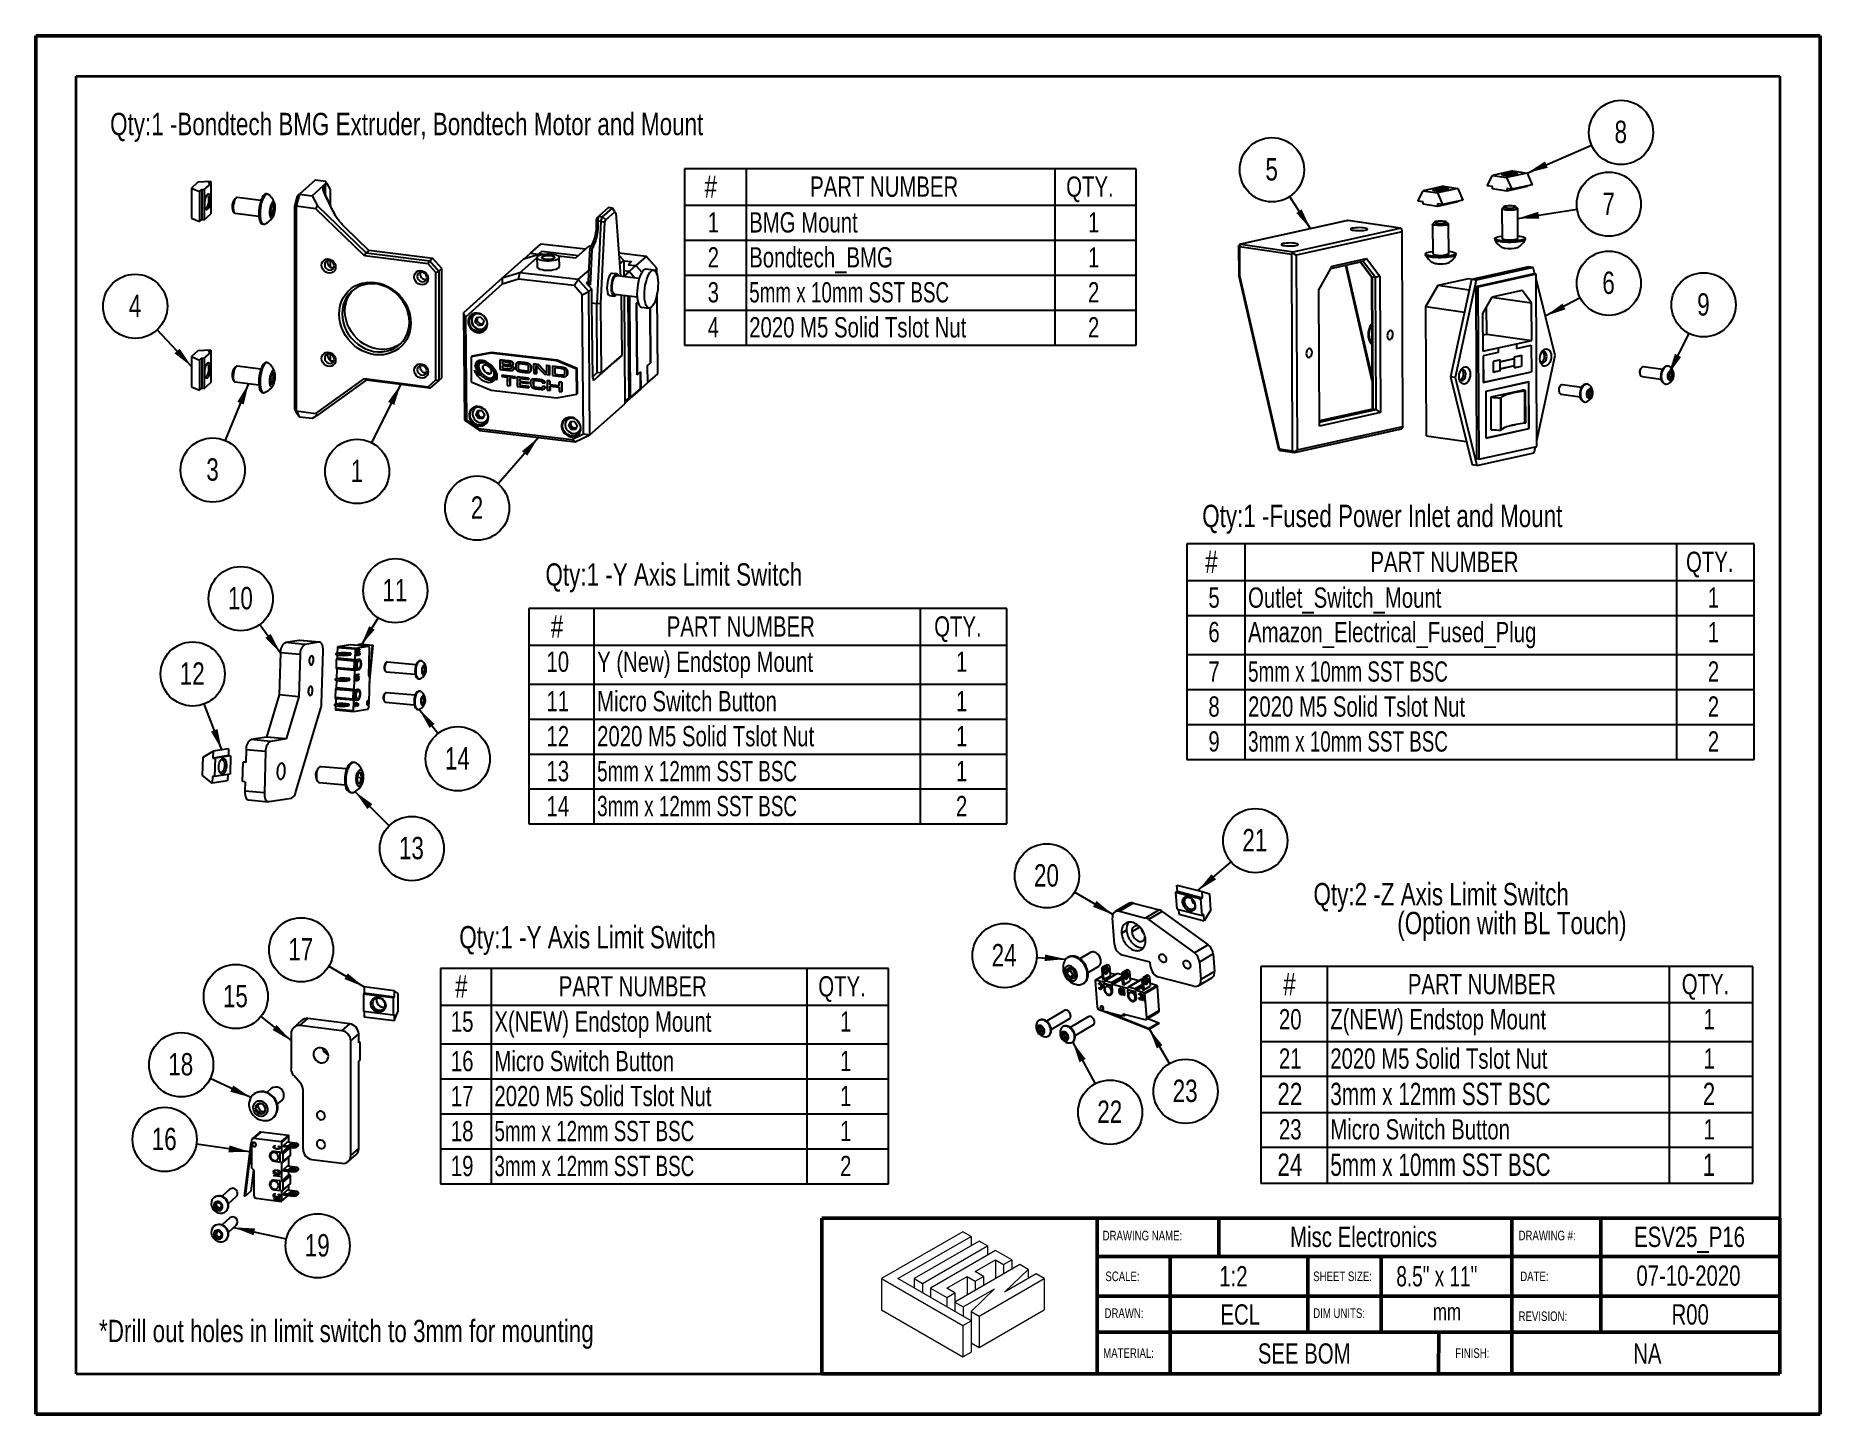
# Model space of a CAD drawing. Header units: millimetres. Extents: x 0 to 279, y 0 to 216.
import ezdxf

# ---------------------------------------------------------------- set-up
doc = ezdxf.new("R2010")
doc.units = ezdxf.units.MM
for name, color, linetype in [('PAGE_BORDER', 7, 'Continuous'), ('TITLE_BLOCK_BORDER', 7, 'Continuous'), ('TITLE_BLOCK_TEXT', 8, 'Continuous')]:
    doc.layers.add(name, color=color, linetype=linetype)
doc.styles.add('SLDTEXTSTYLE0', font='TXT', dxfattribs={"width": 0.75})
doc.styles.add('SLDTEXTSTYLE1', font='TXT', dxfattribs={"width": 0.7})
doc.styles.add('SLDTEXTSTYLE2', font='TXT', dxfattribs={"width": 0.694444})
doc.dimstyles.new('SLDDIMSTYLE0', dxfattribs={"dimtxt": 0.18, "dimasz": 3.302, "dimexe": 0, "dimexo": 0.0625, "dimgap": 0, "dimtad": 0, "dimtih": 1, "dimtoh": 1, "dimdec": 0, "dimrnd": 1e-09, "dimzin": 0, "dimdsep": 46, "dimtxsty": 'Standard', "dimsah": 1, "dimcen": 0.09, "dimadec": 0, "dimazin": 0, "dimtfac": 3.302, "dimtdec": 0, "dimtofl": 0, "dimtmove": 0, "dimatfit": 3, "dimfxl": 1, "dimfrac": 2, "dimtolj": 1, "dimtzin": 0, "dimarcsym": 0})

msp = doc.modelspace()

# ---------------------------------------------------------------- texts
at = {"layer": 'TITLE_BLOCK_BORDER', "style": 'SLDTEXTSTYLE0'}
for s, insert, char_height, attachment_point in [('Qty:1 -Bondtech BMG Extruder, Bondtech Motor and Mount', (11.65, 203.82), 3.5, 1), ('Qty:1 -Fused Power Inlet and Mount', (182.63, 142.44), 3.5, 1), ('Qty:1 -Y Axis Limit Switch', (79.81, 133.27), 3.5, 1), ('Qty:1 -Y Axis Limit Switch', (66.32, 76.47), 3.5, 1), ('Misc Electronics', (207.9, 29.38), 3.175, 2), ('ESV25_P16', (258.93, 29.38), 3.175, 2), ('07-10-2020', (258.76, 23.31), 3.175, 2), ('ECL', (188.59, 17.23), 3.175, 2), ('mm', (220.95, 17.39), 2.646, 2), ('R00', (259.03, 17.23), 3.175, 2), ('*Drill out holes in limit switch to 3mm for mounting', (9.92, 14.8), 3.5, 1), ('SEE BOM', (198.6, 11.11), 3.175, 2), ('NA', (252.32, 11.11), 3.175, 2)]:
    msp.add_mtext(s, dxfattribs=dict(at, insert=insert, char_height=char_height, attachment_point=attachment_point))
at = {"layer": 'TITLE_BLOCK_TEXT', "attachment_point": 1}
for s, insert, char_height, style in [('DRAWING NAME:', (167.04, 28.74), 1.5, 'SLDTEXTSTYLE0'), ('DRAWING #:', (232.16, 28.75), 1.5, 'SLDTEXTSTYLE0'), ('SCALE:', (167.47, 22.36), 1.5, 'SLDTEXTSTYLE0'), ('1:2', (185.3, 23.21), 3.175, 'SLDTEXTSTYLE0'), ('SHEET SIZE:', (200.01, 22.36), 1.5, 'SLDTEXTSTYLE0'), ('8.5" x 11"', (213.02, 23.21), 3.175, 'SLDTEXTSTYLE1'), ('DATE:', (232.42, 22.36), 1.5, 'SLDTEXTSTYLE0'), ('DRAWN:', (167.34, 16.59), 1.5, 'SLDTEXTSTYLE0'), ('DIM UNITS:', (200.01, 16.59), 1.5, 'SLDTEXTSTYLE0'), ('REVISION:', (232.16, 16.11), 1.5, 'SLDTEXTSTYLE0'), ('MATERIAL:', (167.13, 10.34), 1.5, 'SLDTEXTSTYLE0'), ('FINISH:', (222.24, 10.34), 1.5, 'SLDTEXTSTYLE0')]:
    msp.add_mtext(s, dxfattribs=dict(at, insert=insert, char_height=char_height, style=style))

# ---------------------------------------------------------------- blocks, each defined once
blk = doc.blocks.new('Lien3D Logo')
at = {"color": 7, "linetype": 'Continuous', "lineweight": 18}
for p, q in [((10.61, 16.33), (0, 10.21)), ((11.67, 15.71), (10.61, 16.33)), ((2.13, 10.21), (11.67, 15.71)), ((12.73, 15.1), (4.26, 10.21)), ((5.32, 9.59), (13.8, 14.49)), ((11.67, 15.71), (11.67, 14.49)), ((13.8, 14.49), (12.73, 15.1)), ((13.8, 14.49), (13.8, 13.26)), ((14.86, 13.87), (6.38, 8.98)), ((18.05, 12.03), (9.57, 7.13)), ((12.22, 11.12), (14.86, 12.64)), ((16.99, 12.64), (14.86, 13.87)), ((14.86, 12.64), (15.93, 12.03)), ((14.86, 12.64), (14.86, 10.19)), ((15.93, 12.03), (16.99, 12.64)), ((15.93, 12.03), (15.93, 10.8)), ((16.99, 12.64), (16.99, 11.42)), ((19.12, 11.42), (18.05, 12.03)), ((0, 10.21), (0, 6.12)), ((0, 10.21), (10.61, 4.08)), ((11.67, 4.7), (2.13, 10.21)), ((4.26, 10.21), (4.26, 8.98)), ((4.26, 10.21), (5.32, 9.59)), ((5.32, 9.59), (5.32, 8.36)), ((8.51, 8.98), (11.15, 10.5)), ((11.15, 10.5), (12.22, 9.89)), ((11.15, 10.5), (11.15, 8.05)), ((13.28, 10.5), (12.22, 11.12)), ((12.22, 9.89), (13.28, 10.5)), ((12.22, 9.89), (12.22, 8.66)), ((12.73, 5.31), (21.21, 10.21)), ((13.28, 10.5), (13.28, 9.28)), ((16.04, 8.45), (19.12, 11.42)), ((20.15, 10.82), (16.04, 8.45)), ((19.12, 11.42), (19.12, 10.22)), ((21.21, 10.21), (20.15, 10.82)), ((21.21, 10.21), (21.21, 6.12)), ((6.38, 8.98), (8.51, 7.75)), ((6.38, 8.98), (6.38, 7.75)), ((9.57, 8.36), (8.51, 8.98)), ((8.51, 7.75), (9.57, 8.36)), ((8.51, 7.75), (8.51, 6.52)), ((9.57, 8.36), (9.57, 7.13)), ((9.57, 7.13), (10.64, 6.52)), ((9.57, 7.13), (9.57, 5.91)), ((10.64, 6.52), (14.75, 8.89)), ((14.75, 8.89), (11.67, 5.93)), ((0, 6.12), (10.61, 0)), ((10.61, 4.08), (11.67, 4.7)), ((10.64, 6.52), (10.64, 5.29)), ((11.67, 5.93), (12.73, 5.31)), ((11.67, 5.93), (11.67, 4.7)), ((11.67, 4.7), (11.67, 0.61)), ((12.73, 1.23), (21.21, 6.12)), ((12.73, 5.31), (12.73, 1.23)), ((10.61, 4.08), (10.61, 0)), ((10.61, 0), (11.67, 0.61)), ((11.67, 1.84), (12.73, 1.23))]:
    blk.add_line(p, q, dxfattribs=at)
blk = doc.blocks.new('SW_NOTE_140')
at = {"layer": 'TITLE_BLOCK_BORDER', "color": 0, "char_height": 3.5, "attachment_point": 1, "style": 'SLDTEXTSTYLE0'}
for s, insert in [('Qty:2 -Z Axis Limit Switch', (0, 4.51)), ('(Option with BL Touch)', (13.12, -0.01))]:
    blk.add_mtext(s, dxfattribs=dict(at, insert=insert))
blk = doc.blocks.new('SW_TABLEANNOTATION_20')
at = {"layer": 'TITLE_BLOCK_BORDER', "color": 0}
for p, q in [((0, 0), (0, -27.62)), ((70.73, 0), (0, 0)), ((9.64, 0), (9.64, -5.72)), ((57.98, 0), (57.98, -5.72)), ((70.73, -27.62), (70.73, 0)), ((0, -5.72), (70.73, -5.72)), ((9.64, -5.72), (9.64, -27.62)), ((57.98, -5.72), (57.98, -27.62)), ((0, -11.19), (70.73, -11.19)), ((0, -16.67), (70.73, -16.67)), ((0, -22.15), (70.73, -22.15)), ((0, -27.62), (70.73, -27.62))]:
    blk.add_line(p, q, dxfattribs=at)
at = {"layer": 'TITLE_BLOCK_BORDER', "color": 0, "attachment_point": 1}
for s, insert, char_height, style in [('#', (3.14, -1.05), 3.5, 'SLDTEXTSTYLE0'), ('PART NUMBER', (19.68, -1.21), 3.175, 'SLDTEXTSTYLE0'), ('QTY.', (59.77, -1.21), 3.175, 'SLDTEXTSTYLE0'), ('1', (3.64, -6.81), 3.17, 'SLDTEXTSTYLE0'), ('BMG Mount', (10.14, -6.81), 3.175, 'SLDTEXTSTYLE0'), ('1', (63.18, -6.81), 3.17, 'SLDTEXTSTYLE0'), ('2', (3.64, -12.28), 3.17, 'SLDTEXTSTYLE0'), ('Bondtech_BMG', (10.14, -12.28), 3.175, 'SLDTEXTSTYLE0'), ('1', (63.18, -12.28), 3.17, 'SLDTEXTSTYLE0'), ('3', (3.64, -17.76), 3.17, 'SLDTEXTSTYLE0'), ('5mm x 10mm SST BSC', (10.14, -17.76), 3.175, 'SLDTEXTSTYLE2'), ('2', (63.18, -17.76), 3.17, 'SLDTEXTSTYLE0'), ('4', (3.64, -23.24), 3.17, 'SLDTEXTSTYLE0'), ('2020 M5 Solid Tslot Nut', (10.14, -23.24), 3.175, 'SLDTEXTSTYLE0'), ('2', (63.18, -23.24), 3.17, 'SLDTEXTSTYLE0')]:
    blk.add_mtext(s, dxfattribs=dict(at, insert=insert, char_height=char_height, style=style))
blk = doc.blocks.new('SW_TABLEANNOTATION_21')
at = {"layer": 'TITLE_BLOCK_BORDER', "color": 0}
for p, q in [((0, 0), (0, -33.73)), ((88.82, 0), (0, 0)), ((9.08, 0), (9.08, -5.72)), ((76.65, 0), (76.65, -5.72)), ((88.82, -33.73), (88.82, 0)), ((0, -5.72), (88.82, -5.72)), ((9.08, -5.72), (9.08, -33.73)), ((76.65, -5.72), (76.65, -33.73)), ((0, -11.19), (88.82, -11.19)), ((0, -17.3), (88.82, -17.3)), ((0, -22.78), (88.82, -22.78)), ((0, -28.25), (88.82, -28.25)), ((0, -33.73), (88.82, -33.73))]:
    blk.add_line(p, q, dxfattribs=at)
at = {"layer": 'TITLE_BLOCK_BORDER', "color": 0, "attachment_point": 1}
for s, insert, char_height, style in [('#', (2.86, -1.05), 3.5, 'SLDTEXTSTYLE0'), ('PART NUMBER', (28.74, -1.21), 3.175, 'SLDTEXTSTYLE0'), ('QTY.', (78.15, -1.21), 3.175, 'SLDTEXTSTYLE0'), ('5', (3.37, -6.81), 3.17, 'SLDTEXTSTYLE0'), ('Outlet_Switch_Mount', (9.58, -6.81), 3.175, 'SLDTEXTSTYLE0'), ('1', (81.56, -6.81), 3.17, 'SLDTEXTSTYLE0'), ('6', (3.37, -12.21), 3.17, 'SLDTEXTSTYLE0'), ('Amazon_Electrical_Fused_Plug', (9.58, -12.21), 3.175, 'SLDTEXTSTYLE0'), ('1', (81.56, -12.21), 3.17, 'SLDTEXTSTYLE0'), ('7', (3.37, -18.39), 3.17, 'SLDTEXTSTYLE0'), ('5mm x 10mm SST BSC', (9.58, -18.39), 3.175, 'SLDTEXTSTYLE2'), ('2', (81.56, -18.39), 3.17, 'SLDTEXTSTYLE0'), ('8', (3.37, -23.87), 3.17, 'SLDTEXTSTYLE0'), ('2020 M5 Solid Tslot Nut', (9.58, -23.87), 3.175, 'SLDTEXTSTYLE0'), ('2', (81.56, -23.87), 3.17, 'SLDTEXTSTYLE0'), ('9', (3.37, -29.34), 3.17, 'SLDTEXTSTYLE0'), ('3mm x 10mm SST BSC', (9.58, -29.34), 3.175, 'SLDTEXTSTYLE2'), ('2', (81.56, -29.34), 3.17, 'SLDTEXTSTYLE0')]:
    blk.add_mtext(s, dxfattribs=dict(at, insert=insert, char_height=char_height, style=style))
blk = doc.blocks.new('SW_TABLEANNOTATION_22')
at = {"layer": 'TITLE_BLOCK_BORDER', "color": 0}
for p, q in [((0, 0), (0, -33.73)), ((74.83, 0), (0, 0)), ((10.17, 0), (10.17, -5.72)), ((61.22, 0), (61.22, -5.72)), ((74.83, -33.73), (74.83, 0)), ((0, -5.72), (74.83, -5.72)), ((10.17, -5.72), (10.17, -33.73)), ((61.22, -5.72), (61.22, -33.73)), ((0, -11.82), (74.83, -11.82)), ((0, -17.3), (74.83, -17.3)), ((0, -22.78), (74.83, -22.78)), ((0, -28.25), (74.83, -28.25)), ((0, -33.73), (74.83, -33.73))]:
    blk.add_line(p, q, dxfattribs=at)
at = {"layer": 'TITLE_BLOCK_BORDER', "color": 0, "attachment_point": 1}
for s, insert, char_height, style in [('#', (3.41, -1.05), 3.5, 'SLDTEXTSTYLE0'), ('PART NUMBER', (21.57, -1.21), 3.175, 'SLDTEXTSTYLE0'), ('QTY.', (63.44, -1.21), 3.175, 'SLDTEXTSTYLE0'), ('10', (2.74, -6.73), 3.175, 'SLDTEXTSTYLE0'), ('Y (New) Endstop Mount', (10.67, -6.73), 3.175, 'SLDTEXTSTYLE0'), ('1', (66.85, -6.73), 3.17, 'SLDTEXTSTYLE0'), ('11', (2.74, -12.91), 3.175, 'SLDTEXTSTYLE0'), ('Micro Switch Button', (10.67, -12.91), 3.175, 'SLDTEXTSTYLE0'), ('1', (66.85, -12.91), 3.17, 'SLDTEXTSTYLE0'), ('12', (2.74, -18.39), 3.175, 'SLDTEXTSTYLE0'), ('2020 M5 Solid Tslot Nut', (10.67, -18.39), 3.175, 'SLDTEXTSTYLE0'), ('1', (66.85, -18.39), 3.17, 'SLDTEXTSTYLE0'), ('13', (2.74, -23.87), 3.175, 'SLDTEXTSTYLE0'), ('5mm x 12mm SST BSC', (10.67, -23.87), 3.175, 'SLDTEXTSTYLE2'), ('1', (66.85, -23.87), 3.17, 'SLDTEXTSTYLE0'), ('14', (2.74, -29.34), 3.175, 'SLDTEXTSTYLE0'), ('3mm x 12mm SST BSC', (10.67, -29.34), 3.175, 'SLDTEXTSTYLE2'), ('2', (66.85, -29.34), 3.17, 'SLDTEXTSTYLE0')]:
    blk.add_mtext(s, dxfattribs=dict(at, insert=insert, char_height=char_height, style=style))
blk = doc.blocks.new('SW_TABLEANNOTATION_23')
at = {"layer": 'TITLE_BLOCK_BORDER', "color": 0}
for p, q in [((0, 0), (0, -33.73)), ((70.15, 0), (0, 0)), ((7.95, 0), (7.95, -5.72)), ((57.35, 0), (57.35, -5.72)), ((70.15, -33.73), (70.15, 0)), ((0, -5.72), (70.15, -5.72)), ((7.95, -5.72), (7.95, -33.73)), ((57.35, -5.72), (57.35, -33.73)), ((0, -11.82), (70.15, -11.82)), ((0, -17.3), (70.15, -17.3)), ((0, -22.78), (70.15, -22.78)), ((0, -28.25), (70.15, -28.25)), ((0, -33.73), (70.15, -33.73))]:
    blk.add_line(p, q, dxfattribs=at)
at = {"layer": 'TITLE_BLOCK_BORDER', "color": 0, "attachment_point": 1}
for s, insert, char_height, style in [('#', (2.29, -1.05), 3.5, 'SLDTEXTSTYLE0'), ('PART NUMBER', (18.52, -1.21), 3.175, 'SLDTEXTSTYLE0'), ('QTY.', (59.16, -1.21), 3.175, 'SLDTEXTSTYLE0'), ('15', (1.63, -6.73), 3.175, 'SLDTEXTSTYLE0'), ('X(NEW) Endstop Mount', (8.45, -6.73), 3.175, 'SLDTEXTSTYLE0'), ('1', (62.57, -6.73), 3.17, 'SLDTEXTSTYLE0'), ('16', (1.63, -12.91), 3.175, 'SLDTEXTSTYLE0'), ('Micro Switch Button', (8.45, -12.91), 3.175, 'SLDTEXTSTYLE0'), ('1', (62.57, -12.91), 3.17, 'SLDTEXTSTYLE0'), ('17', (1.63, -18.39), 3.175, 'SLDTEXTSTYLE0'), ('2020 M5 Solid Tslot Nut', (8.45, -18.39), 3.175, 'SLDTEXTSTYLE0'), ('1', (62.57, -18.39), 3.17, 'SLDTEXTSTYLE0'), ('18', (1.63, -23.87), 3.175, 'SLDTEXTSTYLE0'), ('5mm x 12mm SST BSC', (8.45, -23.87), 3.175, 'SLDTEXTSTYLE2'), ('1', (62.57, -23.87), 3.17, 'SLDTEXTSTYLE0'), ('19', (1.63, -29.34), 3.175, 'SLDTEXTSTYLE0'), ('3mm x 12mm SST BSC', (8.45, -29.34), 3.175, 'SLDTEXTSTYLE2'), ('2', (62.57, -29.34), 3.17, 'SLDTEXTSTYLE0')]:
    blk.add_mtext(s, dxfattribs=dict(at, insert=insert, char_height=char_height, style=style))
blk = doc.blocks.new('SW_TABLEANNOTATION_24')
at = {"layer": 'TITLE_BLOCK_BORDER', "color": 0}
for p, q in [((0, 0), (0, -33.94)), ((77.07, 0), (0, 0)), ((10.39, 0), (10.39, -5.68)), ((63.94, 0), (63.94, -5.68)), ((77.07, -33.94), (77.07, 0)), ((0, -5.68), (77.07, -5.68)), ((10.39, -5.68), (10.39, -33.94)), ((63.94, -5.68), (63.94, -33.94)), ((0, -11.78), (77.07, -11.78)), ((0, -17.21), (77.07, -17.21)), ((0, -22.86), (77.07, -22.86)), ((0, -28.29), (77.07, -28.29)), ((0, -33.94), (77.07, -33.94))]:
    blk.add_line(p, q, dxfattribs=at)
at = {"layer": 'TITLE_BLOCK_BORDER', "color": 0, "attachment_point": 1}
for s, insert, char_height, style in [('#', (3.52, -1.03), 3.5, 'SLDTEXTSTYLE0'), ('PART NUMBER', (23.04, -1.19), 3.175, 'SLDTEXTSTYLE0'), ('QTY.', (65.92, -1.19), 3.175, 'SLDTEXTSTYLE0'), ('20', (2.85, -6.69), 3.175, 'SLDTEXTSTYLE0'), ('Z(NEW) Endstop Mount', (10.89, -6.69), 3.175, 'SLDTEXTSTYLE0'), ('1', (69.33, -6.69), 3.17, 'SLDTEXTSTYLE0'), ('21', (2.85, -12.85), 3.175, 'SLDTEXTSTYLE0'), ('2020 M5 Solid Tslot Nut', (10.89, -12.85), 3.175, 'SLDTEXTSTYLE0'), ('1', (69.33, -12.85), 3.17, 'SLDTEXTSTYLE0'), ('22', (2.61, -18.23), 3.5, 'SLDTEXTSTYLE0'), ('3mm x 12mm SST BSC', (10.89, -18.23), 3.5, 'SLDTEXTSTYLE2'), ('2', (69.21, -18.23), 3.5, 'SLDTEXTSTYLE0'), ('23', (2.85, -23.93), 3.175, 'SLDTEXTSTYLE0'), ('Micro Switch Button', (10.89, -23.93), 3.175, 'SLDTEXTSTYLE0'), ('1', (69.33, -23.93), 3.17, 'SLDTEXTSTYLE0'), ('24', (2.61, -29.31), 3.5, 'SLDTEXTSTYLE0'), ('5mm x 10mm SST BSC', (10.89, -29.31), 3.5, 'SLDTEXTSTYLE2'), ('1', (69.21, -29.31), 3.5, 'SLDTEXTSTYLE0')]:
    blk.add_mtext(s, dxfattribs=dict(at, insert=insert, char_height=char_height, style=style))
blk = doc.blocks.new('SW_NOTE_141')
at = {"layer": 'TITLE_BLOCK_BORDER', "color": 0}
blk.add_circle((-3.3, -3.8), 5.03, dxfattribs=at)
at = {"layer": 'TITLE_BLOCK_BORDER', "color": 0, "insert": (-3.33, -1.97), "char_height": 3.5, "attachment_point": 2, "style": 'SLDTEXTSTYLE0'}
blk.add_mtext('2', dxfattribs=at)
blk = doc.blocks.new('SW_NOTE_142')
at = {"layer": 'TITLE_BLOCK_BORDER', "color": 0}
blk.add_circle((-2.25, -4.5), 5.03, dxfattribs=at)
at = {"layer": 'TITLE_BLOCK_BORDER', "color": 0, "insert": (-2.28, -2.68), "char_height": 3.5, "attachment_point": 2, "style": 'SLDTEXTSTYLE0'}
blk.add_mtext('1', dxfattribs=at)
blk = doc.blocks.new('SW_NOTE_143')
at = {"layer": 'TITLE_BLOCK_BORDER', "color": 0}
blk.add_circle((-1.93, -4.65), 5.03, dxfattribs=at)
at = {"layer": 'TITLE_BLOCK_BORDER', "color": 0, "insert": (-1.96, -2.82), "char_height": 3.5, "attachment_point": 2, "style": 'SLDTEXTSTYLE0'}
blk.add_mtext('3', dxfattribs=at)
blk = doc.blocks.new('SW_NOTE_144')
at = {"layer": 'TITLE_BLOCK_BORDER', "color": 0}
blk.add_circle((-3.44, 3.67), 5.03, dxfattribs=at)
at = {"layer": 'TITLE_BLOCK_BORDER', "color": 0, "insert": (-3.47, 5.5), "char_height": 3.5, "attachment_point": 2, "style": 'SLDTEXTSTYLE0'}
blk.add_mtext('4', dxfattribs=at)
blk = doc.blocks.new('SW_NOTE_145')
at = {"layer": 'TITLE_BLOCK_BORDER', "color": 0}
blk.add_circle((-2.75, 4.21), 5.03, dxfattribs=at)
at = {"layer": 'TITLE_BLOCK_BORDER', "color": 0, "insert": (-2.79, 6.03), "char_height": 3.5, "attachment_point": 2, "style": 'SLDTEXTSTYLE0'}
blk.add_mtext('5', dxfattribs=at)
blk = doc.blocks.new('SW_NOTE_146')
at = {"layer": 'TITLE_BLOCK_BORDER', "color": 0}
blk.add_circle((4.62, 1.99), 5.03, dxfattribs=at)
at = {"layer": 'TITLE_BLOCK_BORDER', "color": 0, "insert": (4.58, 3.82), "char_height": 3.5, "attachment_point": 2, "style": 'SLDTEXTSTYLE0'}
blk.add_mtext('8', dxfattribs=at)
blk = doc.blocks.new('SW_NOTE_147')
at = {"layer": 'TITLE_BLOCK_BORDER', "color": 0}
blk.add_circle((4.97, 0.78), 5.03, dxfattribs=at)
at = {"layer": 'TITLE_BLOCK_BORDER', "color": 0, "insert": (4.94, 2.6), "char_height": 3.5, "attachment_point": 2, "style": 'SLDTEXTSTYLE0'}
blk.add_mtext('7', dxfattribs=at)
blk = doc.blocks.new('SW_NOTE_148')
at = {"layer": 'TITLE_BLOCK_BORDER', "color": 0}
blk.add_circle((2.27, 4.49), 5.03, dxfattribs=at)
at = {"layer": 'TITLE_BLOCK_BORDER', "color": 0, "insert": (2.24, 6.31), "char_height": 3.5, "attachment_point": 2, "style": 'SLDTEXTSTYLE0'}
blk.add_mtext('9', dxfattribs=at)
blk = doc.blocks.new('SW_NOTE_149')
at = {"layer": 'TITLE_BLOCK_BORDER', "color": 0}
blk.add_circle((4.47, 2.31), 5.03, dxfattribs=at)
at = {"layer": 'TITLE_BLOCK_BORDER', "color": 0, "insert": (4.43, 4.14), "char_height": 3.5, "attachment_point": 2, "style": 'SLDTEXTSTYLE0'}
blk.add_mtext('6', dxfattribs=at)
blk = doc.blocks.new('SW_NOTE_150')
at = {"layer": 'TITLE_BLOCK_BORDER', "color": 0}
blk.add_circle((-1.8, 4.7), 5.03, dxfattribs=at)
at = {"layer": 'TITLE_BLOCK_BORDER', "color": 0, "insert": (-1.87, 6.52), "char_height": 3.5, "attachment_point": 2, "style": 'SLDTEXTSTYLE0'}
blk.add_mtext('12', dxfattribs=at)
blk = doc.blocks.new('SW_NOTE_151')
at = {"layer": 'TITLE_BLOCK_BORDER', "color": 0}
blk.add_circle((-2.97, 4.06), 5.03, dxfattribs=at)
at = {"layer": 'TITLE_BLOCK_BORDER', "color": 0, "insert": (-3.04, 5.89), "char_height": 3.5, "attachment_point": 2, "style": 'SLDTEXTSTYLE0'}
blk.add_mtext('10', dxfattribs=at)
blk = doc.blocks.new('SW_NOTE_152')
at = {"layer": 'TITLE_BLOCK_BORDER', "color": 0}
blk.add_circle((2.67, 4.26), 5.03, dxfattribs=at)
at = {"layer": 'TITLE_BLOCK_BORDER', "color": 0, "insert": (2.6, 6.09), "char_height": 3.5, "attachment_point": 2, "style": 'SLDTEXTSTYLE0'}
blk.add_mtext('11', dxfattribs=at)
blk = doc.blocks.new('SW_NOTE_153')
at = {"layer": 'TITLE_BLOCK_BORDER', "color": 0}
blk.add_circle((3.1, -3.96), 5.03, dxfattribs=at)
at = {"layer": 'TITLE_BLOCK_BORDER', "color": 0, "insert": (3.03, -2.14), "char_height": 3.5, "attachment_point": 2, "style": 'SLDTEXTSTYLE0'}
blk.add_mtext('14', dxfattribs=at)
blk = doc.blocks.new('SW_NOTE_154')
at = {"layer": 'TITLE_BLOCK_BORDER', "color": 0}
blk.add_circle((3.56, -3.56), 5.03, dxfattribs=at)
at = {"layer": 'TITLE_BLOCK_BORDER', "color": 0, "insert": (3.49, -1.73), "char_height": 3.5, "attachment_point": 2, "style": 'SLDTEXTSTYLE0'}
blk.add_mtext('13', dxfattribs=at)
blk = doc.blocks.new('SW_NOTE_155')
at = {"layer": 'TITLE_BLOCK_BORDER', "color": 0}
blk.add_circle((-4.34, 2.55), 5.03, dxfattribs=at)
at = {"layer": 'TITLE_BLOCK_BORDER', "color": 0, "insert": (-4.41, 4.38), "char_height": 3.5, "attachment_point": 2, "style": 'SLDTEXTSTYLE0'}
blk.add_mtext('17', dxfattribs=at)
blk = doc.blocks.new('SW_NOTE_156')
at = {"layer": 'TITLE_BLOCK_BORDER', "color": 0}
blk.add_circle((-3.93, 3.14), 5.03, dxfattribs=at)
at = {"layer": 'TITLE_BLOCK_BORDER', "color": 0, "insert": (-4, 4.96), "char_height": 3.5, "attachment_point": 2, "style": 'SLDTEXTSTYLE0'}
blk.add_mtext('15', dxfattribs=at)
blk = doc.blocks.new('SW_NOTE_157')
at = {"layer": 'TITLE_BLOCK_BORDER', "color": 0}
blk.add_circle((-4.55, 2.14), 5.03, dxfattribs=at)
at = {"layer": 'TITLE_BLOCK_BORDER', "color": 0, "insert": (-4.62, 3.97), "char_height": 3.5, "attachment_point": 2, "style": 'SLDTEXTSTYLE0'}
blk.add_mtext('18', dxfattribs=at)
blk = doc.blocks.new('SW_NOTE_158')
at = {"layer": 'TITLE_BLOCK_BORDER', "color": 0}
blk.add_circle((-4.98, 0.73), 5.03, dxfattribs=at)
at = {"layer": 'TITLE_BLOCK_BORDER', "color": 0, "insert": (-5.05, 2.55), "char_height": 3.5, "attachment_point": 2, "style": 'SLDTEXTSTYLE0'}
blk.add_mtext('16', dxfattribs=at)
blk = doc.blocks.new('SW_NOTE_159')
at = {"layer": 'TITLE_BLOCK_BORDER', "color": 0}
blk.add_circle((4.91, -1.08), 5.03, dxfattribs=at)
at = {"layer": 'TITLE_BLOCK_BORDER', "color": 0, "insert": (4.84, 0.75), "char_height": 3.5, "attachment_point": 2, "style": 'SLDTEXTSTYLE0'}
blk.add_mtext('19', dxfattribs=at)
blk = doc.blocks.new('SW_NOTE_160')
at = {"layer": 'TITLE_BLOCK_BORDER', "color": 0}
blk.add_circle((3.79, 3.3), 5.03, dxfattribs=at)
at = {"layer": 'TITLE_BLOCK_BORDER', "color": 0, "insert": (3.72, 5.13), "char_height": 3.5, "attachment_point": 2, "style": 'SLDTEXTSTYLE0'}
blk.add_mtext('21', dxfattribs=at)
blk = doc.blocks.new('SW_NOTE_161')
at = {"layer": 'TITLE_BLOCK_BORDER', "color": 0}
blk.add_circle((-4.34, 2.55), 5.03, dxfattribs=at)
at = {"layer": 'TITLE_BLOCK_BORDER', "color": 0, "insert": (-4.41, 4.37), "char_height": 3.5, "attachment_point": 2, "style": 'SLDTEXTSTYLE0'}
blk.add_mtext('20', dxfattribs=at)
blk = doc.blocks.new('SW_NOTE_162')
at = {"layer": 'TITLE_BLOCK_BORDER', "color": 0}
blk.add_circle((-5.02, 0.28), 5.03, dxfattribs=at)
at = {"layer": 'TITLE_BLOCK_BORDER', "color": 0, "insert": (-5.09, 2.1), "char_height": 3.5, "attachment_point": 2, "style": 'SLDTEXTSTYLE0'}
blk.add_mtext('24', dxfattribs=at)
blk = doc.blocks.new('SW_NOTE_163')
at = {"layer": 'TITLE_BLOCK_BORDER', "color": 0}
blk.add_circle((2.37, -4.44), 5.03, dxfattribs=at)
at = {"layer": 'TITLE_BLOCK_BORDER', "color": 0, "insert": (2.3, -2.61), "char_height": 3.5, "attachment_point": 2, "style": 'SLDTEXTSTYLE0'}
blk.add_mtext('22', dxfattribs=at)
blk = doc.blocks.new('SW_NOTE_164')
at = {"layer": 'TITLE_BLOCK_BORDER', "color": 0}
blk.add_circle((2.53, -4.35), 5.03, dxfattribs=at)
at = {"layer": 'TITLE_BLOCK_BORDER', "color": 0, "insert": (2.46, -2.52), "char_height": 3.5, "attachment_point": 2, "style": 'SLDTEXTSTYLE0'}
blk.add_mtext('23', dxfattribs=at)

# ---------------------------------------------------------------- linework, layer by layer
at = {"color": 7, "linetype": 'Continuous', "lineweight": 50}
for p, q in [((0, 0), (0, 215.9)), ((0, 215.9), (279.4, 215.9)), ((279.4, 0), (279.4, 215.9)), ((0, 0), (279.4, 0))]:
    msp.add_line(p, q, dxfattribs=at)
at = {"color": 7, "linetype": 'Continuous', "lineweight": 25}
for p, q in [((25.41, 192.94), (24.39, 192.04)), ((27.42, 193.06), (25.41, 192.94)), ((27.05, 192.74), (27.42, 193.06)), ((27.42, 193.06), (27.42, 192.69)), ((43.77, 193.25), (41.29, 191.06)), ((45.41, 193.04), (43.77, 193.25)), ((45.54, 192.87), (45.41, 193.04)), ((45.54, 192.87), (45.62, 192.75)), ((227.26, 192.41), (228.06, 194.01)), ((231.25, 194.72), (228.06, 194.01)), ((228.06, 194.01), (230.29, 193.69)), ((233.48, 194.39), (230.29, 193.69)), ((230.29, 193.69), (231.11, 191.85)), ((231.25, 194.72), (233.48, 194.39)), ((233.48, 194.39), (234.3, 192.56)), ((24.39, 192.04), (25.66, 191.51)), ((24.39, 192.04), (24.39, 187.32)), ((25.66, 191.51), (26.03, 191.83)), ((25.66, 191.51), (25.66, 186.79)), ((26.03, 191.83), (26.4, 191.79)), ((26.03, 191.83), (26.03, 187.12)), ((26.4, 191.79), (27.43, 192.69)), ((26.4, 191.79), (26.4, 187.07)), ((27.43, 192.69), (27.05, 192.74)), ((27.43, 192.69), (27.43, 187.98)), ((31.37, 190.5), (31.09, 190.25)), ((35.26, 190.09), (31.53, 190.56)), ((36.26, 191.1), (36.07, 191.12)), ((40.55, 189.2), (41, 190.8)), ((41.29, 191.06), (40.76, 189.18)), ((41, 190.8), (41.29, 191.06)), ((41.29, 191.06), (43.28, 190.81)), ((44.98, 192.31), (43.28, 190.81)), ((43.28, 190.81), (44.14, 189.24)), ((46.57, 188.35), (45.27, 191.08)), ((45.27, 191.08), (45.38, 190.89)), ((45.62, 192.75), (45.31, 192.44)), ((45.38, 190.89), (46.17, 189.25)), ((46.15, 191.79), (45.62, 192.75)), ((46.15, 189.28), (46.15, 191.79)), ((216.41, 190.01), (217.21, 191.61)), ((217.22, 189.89), (216.41, 190.01)), ((220.4, 192.32), (217.21, 191.61)), ((217.21, 191.61), (219.45, 191.29)), ((222.64, 191.99), (219.45, 191.29)), ((219.45, 191.29), (220.26, 189.45)), ((223.45, 190.16), (220.26, 189.45)), ((220.4, 192.32), (222.64, 191.99)), ((222.64, 191.99), (223.45, 190.16)), ((228.07, 192.29), (227.26, 192.41)), ((228.07, 191.9), (228.07, 192.29)), ((230.3, 191.57), (228.07, 191.9)), ((233.49, 192.28), (230.3, 191.57)), ((231.11, 191.85), (230.3, 191.97)), ((230.3, 191.97), (230.3, 191.57)), ((234.3, 192.56), (231.11, 191.85)), ((233.49, 192.38), (233.49, 192.28)), ((24.39, 187.32), (25.66, 186.79)), ((26.4, 187.07), (27.43, 187.98)), ((30.87, 188.49), (31.08, 188.18)), ((31.22, 188.08), (34.95, 187.61)), ((36.76, 188.5), (37.32, 188.43)), ((36.96, 189.29), (37.32, 189.24)), ((40.76, 189.18), (40.55, 189.2)), ((40.55, 157.43), (40.55, 189.2)), ((40.76, 189.18), (40.76, 157.13)), ((43.88, 188.79), (40.76, 189.18)), ((43.88, 188.79), (44.14, 189.24)), ((51.46, 181.42), (43.88, 188.79)), ((44.14, 189.24), (51.72, 181.88)), ((46.57, 188.41), (46.69, 188.15)), ((46.57, 188.35), (46.69, 188.15)), ((46.69, 188.15), (46.81, 187.91)), ((87.82, 187.31), (87.75, 187.02)), ((88.15, 187.61), (87.82, 187.31)), ((89.7, 188.98), (88.15, 187.61)), ((88.15, 187.61), (88.73, 187.54)), ((88.15, 187.61), (88.15, 187.61)), ((88.49, 186.86), (88.73, 187.54)), ((88.73, 187.54), (90.29, 188.91)), ((89.26, 187.06), (88.73, 187.54)), ((89.26, 187.06), (90.69, 188.32)), ((89.7, 188.98), (89.72, 188.98)), ((90.29, 188.91), (89.72, 188.98)), ((90.69, 188.32), (90.29, 188.91)), ((90.69, 188.32), (90.81, 188.11)), ((90.81, 188.11), (91.56, 178.22)), ((217.22, 189.5), (217.22, 189.89)), ((219.46, 189.17), (217.22, 189.5)), ((222.65, 189.88), (219.46, 189.17)), ((220.26, 189.45), (219.46, 189.57)), ((219.46, 189.57), (219.46, 189.17)), ((222.65, 189.98), (222.65, 189.88)), ((229.55, 188.78), (229.57, 184.15)), ((229.86, 189.1), (229.57, 188.82)), ((232.02, 188.83), (231.73, 189.11)), ((232.07, 184.16), (232.05, 188.79)), ((25.66, 186.79), (26.03, 187.12)), ((26.03, 187.12), (26.4, 187.07)), ((35.47, 186.41), (35.67, 186.38)), ((52.16, 182.27), (48.46, 185.87)), ((88.49, 186.86), (87.84, 173.91)), ((88.04, 186.91), (88.01, 186.98)), ((88.04, 186.91), (88.49, 186.86)), ((88.48, 173.97), (89.13, 186.68)), ((88.49, 186.86), (89.13, 186.68)), ((89.13, 186.68), (89.26, 187.06)), ((205.36, 186.94), (188.61, 183.23)), ((205.44, 186.94), (188.69, 183.24)), ((196.87, 182.05), (213.62, 185.76)), ((213.93, 185.19), (197.34, 181.52)), ((213.62, 185.76), (205.44, 186.94)), ((213.68, 185.76), (205.5, 186.94)), ((213.93, 185.19), (213.88, 185.67)), ((214.06, 154.7), (213.93, 185.19)), ((218.7, 186.38), (218.72, 181.75)), ((219.01, 186.7), (218.72, 186.42)), ((221.18, 186.43), (220.88, 186.71)), ((221.22, 181.76), (221.2, 186.39)), ((51.46, 181.42), (51.72, 181.88)), ((52.16, 182.27), (51.72, 181.88)), ((51.72, 181.88), (61.73, 180.62)), ((62.17, 181.01), (52.16, 182.27)), ((79.17, 181.73), (76.39, 180.88)), ((76.41, 180.89), (77.47, 181.83)), ((77.47, 181.83), (79.09, 183.26)), ((77.47, 181.83), (78.7, 181.69)), ((77.47, 181.83), (77.47, 181.83)), ((77.47, 181.83), (78.71, 181.68)), ((78.7, 181.69), (79.24, 182.15)), ((78.71, 181.68), (79.24, 182.15)), ((78.7, 181.68), (78.7, 181.69)), ((78.98, 181.56), (79.17, 181.73)), ((86.09, 182.46), (79.12, 183.27)), ((79.17, 181.73), (79.51, 181.68)), ((79.24, 182.15), (84.98, 181.48)), ((79.24, 182.15), (79.24, 182.15)), ((79.24, 182.15), (84.98, 181.48)), ((84.55, 181.1), (86.67, 182.97)), ((86.55, 177.52), (86.81, 182.66)), ((86.67, 182.97), (86.95, 182.93)), ((87.09, 182.38), (86.81, 176.81)), ((95.62, 181.34), (91.28, 181.85)), ((188.32, 182.86), (188.34, 178.37)), ((196.64, 181.63), (188.46, 182.81)), ((188.46, 182.81), (188.47, 178.32)), ((188.69, 183.24), (196.87, 182.05)), ((196.77, 150.89), (196.64, 181.63)), ((196.79, 181.89), (197.34, 181.52)), ((217.6, 181.75), (217.6, 181.55)), ((222.35, 181.57), (222.35, 181.77)), ((228.44, 184.15), (228.44, 183.95)), ((233.19, 183.97), (233.19, 184.17)), ((46.15, 179.66), (46.15, 180.65)), ((61.45, 180.16), (51.46, 181.42)), ((61.45, 180.16), (61.73, 180.62)), ((62.65, 178.81), (61.45, 180.16)), ((61.73, 180.62), (62.17, 181.01)), ((61.73, 180.62), (63.14, 179.03)), ((63.58, 179.42), (62.17, 181.01)), ((62.65, 178.81), (63.14, 179.03)), ((63.58, 179.42), (63.14, 179.03)), ((63.14, 179.03), (63.14, 161.91)), ((63.58, 162.3), (63.58, 179.42)), ((76.39, 180.88), (73.03, 177.92)), ((75.81, 178.76), (78.47, 181.11)), ((76.4, 180.89), (76.41, 180.89)), ((76.41, 180.89), (76.41, 180.89)), ((76.41, 180.89), (76.41, 180.89)), ((76.41, 180.89), (76.41, 180.89)), ((78.47, 181.15), (78.49, 179.73)), ((81.81, 181.42), (84.55, 181.1)), ((81.99, 179.76), (81.97, 181.18)), ((84.93, 177.7), (86.63, 179.2)), ((91.31, 181.53), (92.06, 180.69)), ((91.41, 180.12), (92.06, 180.69)), ((92.06, 180.69), (92.08, 178.16)), ((92.06, 180.65), (93.28, 180.51)), ((92.06, 180.65), (93.27, 180.51)), ((92.92, 178.96), (92.08, 179.06)), ((92.92, 178.96), (92.08, 179.06)), ((92.92, 178.96), (92.08, 178.23)), ((93.27, 180.51), (92.74, 180.04)), ((92.74, 180.04), (93.98, 179.9)), ((93.28, 180.51), (92.75, 180.04)), ((92.75, 180.04), (92.75, 180.04)), ((92.75, 180.04), (93.98, 179.9)), ((93.98, 179.9), (92.92, 178.96)), ((93.82, 177.95), (92.92, 178.96)), ((93.82, 177.95), (92.92, 178.96)), ((93.27, 180.51), (93.27, 180.51)), ((95.6, 181.33), (93.98, 179.9)), ((93.98, 179.9), (94.92, 178.85)), ((93.98, 179.9), (94.92, 178.85)), ((96.72, 179.19), (95.55, 179.32)), ((97.26, 179.49), (95.6, 181.33)), ((97.26, 179.51), (95.62, 181.34)), ((96.86, 179.14), (97.26, 179.49)), ((97.27, 178.45), (97.27, 179.5)), ((197.34, 181.52), (197.48, 151.03)), ((200.88, 176.11), (202.96, 179.81)), ((207.82, 180.53), (202.74, 179.41)), ((202.96, 179.81), (208.33, 181)), ((205.07, 179.93), (209.2, 161.85)), ((207.39, 180.44), (209.14, 178.13)), ((208.33, 181), (207.82, 180.53)), ((209.74, 178.01), (207.82, 180.53)), ((208.33, 181), (210.45, 178.23)), ((233.73, 179.7), (224.79, 177.72)), ((234.46, 179.59), (225.53, 177.62)), ((234.46, 179.59), (233.73, 179.7)), ((234.72, 178.55), (234.46, 179.59)), ((62.65, 161.99), (62.65, 178.81)), ((73.03, 177.92), (66.99, 172.49)), ((73.05, 177.01), (67.29, 171.83)), ((75.81, 178.76), (73.03, 177.92)), ((73.03, 177.92), (73.05, 177.01)), ((75.59, 177.78), (73.05, 177.01)), ((75.59, 177.78), (75.81, 178.76)), ((84.31, 176.76), (75.59, 177.78)), ((84.93, 177.7), (75.81, 178.76)), ((84.31, 176.76), (84.93, 177.7)), ((85.58, 175.34), (84.31, 176.76)), ((86.58, 175.85), (84.93, 177.7)), ((86.37, 177.36), (86.17, 177.19)), ((86.17, 177.19), (87.02, 176.24)), ((86.35, 177), (86.37, 177.36)), ((86.37, 177.36), (86.81, 176.81)), ((86.55, 177.52), (86.81, 176.81)), ((86.58, 175.85), (87.02, 176.24)), ((87.02, 176.24), (87.04, 174)), ((90.97, 178.6), (90.26, 178.68)), ((94.49, 177.88), (90.93, 178.29)), ((188.35, 178.29), (194.56, 151.13)), ((188.47, 178.32), (194.68, 151.19)), ((200.97, 154.75), (200.88, 176.11)), ((209.13, 178.15), (209.22, 157.4)), ((209.74, 178.01), (209.26, 178.08)), ((209.26, 178.08), (209.35, 157.42)), ((210.45, 178.23), (209.74, 178.01)), ((209.84, 157.35), (209.74, 178.01)), ((210.45, 178.23), (210.54, 156.87)), ((217.66, 173.48), (219.56, 176.83)), ((219.56, 176.83), (224.35, 177.89)), ((219.56, 176.83), (224.45, 176.12)), ((224.79, 177.72), (221.51, 162.47)), ((225.53, 177.62), (222.24, 162.37)), ((224.35, 177.89), (225.07, 177.78)), ((225.53, 177.62), (224.79, 177.72)), ((234.54, 178.58), (225.45, 176.57)), ((225.45, 176.57), (225.57, 149.61)), ((225.8, 176.52), (225.45, 176.57)), ((234.89, 178.53), (225.8, 176.52)), ((225.8, 176.52), (225.92, 149.56)), ((234.89, 178.53), (234.54, 178.58)), ((235.01, 151.57), (234.89, 178.53)), ((237.87, 165.82), (234.89, 177.84)), ((85.58, 175.34), (86.58, 175.85)), ((85.77, 153.53), (85.58, 175.34)), ((86.78, 153.38), (86.58, 175.85)), ((87.84, 173.91), (87.04, 174)), ((87.04, 174), (87.15, 162.42)), ((88.48, 173.97), (87.84, 173.91)), ((87.93, 163.13), (87.84, 173.91)), ((88.58, 163.04), (88.48, 173.97)), ((89.86, 175.21), (90.56, 175.13)), ((90.6, 175.44), (94.16, 175.02)), ((91.68, 175.31), (91.76, 165.84)), ((92.11, 175.26), (92.26, 158.22)), ((94.28, 174.2), (94.06, 174)), ((94.06, 174), (94.28, 174.19)), ((94.16, 162.78), (94.06, 174)), ((94.06, 174), (94.16, 162.79)), ((94.06, 174), (94.06, 174)), ((94.86, 173.37), (96.03, 173.23)), ((96.21, 173.25), (96.28, 164.66)), ((96.28, 164.66), (96.21, 173.25)), ((97.41, 162.99), (97.3, 175.57)), ((217.66, 173.48), (223.69, 172.61)), ((217.75, 153.24), (217.66, 173.48)), ((227.96, 174.95), (226.53, 172.37)), ((227.17, 169.18), (227.15, 173.49)), ((232.74, 176.01), (227.96, 174.95)), ((228, 174.96), (234.19, 174.06)), ((234.19, 174.06), (232.74, 176.01)), ((234.22, 168.16), (234.19, 174.06)), ((67.29, 171.83), (66.99, 172.49)), ((66.99, 172.49), (67.14, 155.68)), ((67.29, 171.83), (67.44, 155.67)), ((68.75, 172.35), (68.6, 172.22)), ((68.72, 172.34), (68.71, 172.31)), ((68.82, 171.03), (68.97, 171.7)), ((69.05, 171.24), (68.82, 171.03)), ((69.34, 170.5), (68.82, 171.03)), ((69.63, 171.83), (68.97, 171.7)), ((69.05, 171.24), (69.13, 171.57)), ((69.31, 170.97), (69.05, 171.24)), ((69.13, 171.57), (69.16, 171.74)), ((69.57, 170.7), (69.31, 170.97)), ((69.57, 170.7), (69.34, 170.5)), ((69.34, 170.5), (69.99, 170.63)), ((69.57, 170.7), (69.89, 170.77)), ((70.14, 171.3), (69.63, 171.83)), ((69.89, 170.77), (70.03, 170.8)), ((70.14, 171.3), (69.99, 170.63)), ((226.53, 172.37), (226.56, 166.47)), ((70.42, 170.16), (70.57, 170.29)), ((70.52, 170.25), (70.55, 170.26)), ((226.55, 169.04), (227.17, 169.18)), ((227.17, 169.18), (234.22, 168.16)), ((231.84, 167.64), (234.22, 168.16)), ((25.41, 166.54), (24.39, 165.64)), ((24.39, 165.64), (25.66, 165.11)), ((24.39, 165.64), (24.39, 160.93)), ((27.42, 166.67), (25.41, 166.54)), ((25.66, 165.11), (26.03, 165.43)), ((25.66, 165.11), (25.66, 160.39)), ((26.03, 165.43), (26.4, 165.39)), ((26.03, 165.43), (26.03, 160.72)), ((26.4, 165.39), (27.43, 166.29)), ((26.4, 165.39), (26.4, 160.67)), ((27.05, 166.34), (27.42, 166.67)), ((27.43, 166.29), (27.05, 166.34)), ((27.42, 166.67), (27.42, 166.29)), ((27.43, 166.29), (27.43, 161.58)), ((46.15, 165.05), (46.15, 166.04)), ((71.28, 166.19), (68.17, 165.61)), ((68.26, 165.69), (68.17, 165.61)), ((68.17, 165.61), (68.2, 161.7)), ((71.36, 166.27), (68.26, 165.69)), ((69.08, 164.87), (69.06, 164.86)), ((69.29, 164.99), (69.3, 165)), ((70, 164.85), (70.02, 164.87)), ((70.24, 164.96), (70.26, 164.97)), ((71.36, 166.27), (71.28, 166.19)), ((81.56, 164.99), (71.28, 166.19)), ((81.65, 165.07), (71.36, 166.27)), ((72.68, 165.14), (72.66, 165.13)), ((72.66, 165.13), (72.67, 163.64)), ((73.94, 164.98), (72.66, 165.13)), ((72.68, 165.14), (73.96, 164.99)), ((73.08, 164.89), (73.9, 164.79)), ((73.08, 164.44), (73.08, 164.89)), ((73.1, 164.45), (73.1, 164.88)), ((73.94, 164.98), (73.96, 164.99)), ((74.52, 164.86), (74.53, 164.87)), ((81.65, 165.07), (81.56, 164.99)), ((84.68, 163.68), (81.56, 164.99)), ((84.77, 163.76), (81.65, 165.07)), ((88.58, 163.04), (91.76, 165.84)), ((91.76, 165.84), (90.51, 164.72)), ((226.56, 166.47), (228.94, 166.99)), ((228.94, 166.28), (226.63, 165.77)), ((228.94, 166.26), (226.63, 165.75)), ((226.63, 165.77), (226.64, 161.59)), ((226.63, 165.75), (226.64, 165.75)), ((228.96, 166.26), (226.64, 165.75)), ((226.64, 165.75), (226.66, 161.62)), ((229.28, 165.13), (228.16, 164.88)), ((229.24, 165.1), (228.16, 164.86)), ((228.16, 164.88), (228.17, 163.16)), ((228.16, 164.86), (228.18, 164.86)), ((229.26, 165.1), (228.18, 164.86)), ((228.18, 164.86), (228.19, 163.18)), ((228.93, 167), (228.92, 167)), ((228.92, 167), (228.94, 166.99)), ((228.93, 167), (228.95, 167)), ((228.93, 167), (228.93, 166.99)), ((228.94, 166.99), (228.94, 166.28)), ((228.94, 166.28), (228.94, 166.26)), ((228.94, 166.26), (228.96, 166.26)), ((228.95, 167), (231.82, 167.63)), ((228.95, 167), (228.96, 166.26)), ((229.24, 165.1), (229.26, 165.1)), ((229.26, 165.1), (229.26, 165.12)), ((229.27, 163.42), (229.26, 165.1)), ((231.49, 165.3), (229.27, 164.81)), ((229.28, 164.83), (231.51, 165.32)), ((231.51, 165.3), (229.28, 164.81)), ((229.28, 164.83), (229.28, 165.13)), ((231.49, 165.3), (231.51, 165.3)), ((231.51, 165.62), (232.63, 165.87)), ((231.51, 165.6), (232.59, 165.84)), ((231.51, 165.32), (231.51, 165.62)), ((231.51, 165.6), (231.53, 165.6)), ((231.51, 165.3), (231.51, 165.32)), ((231.52, 164.22), (231.51, 165.3)), ((231.53, 165.6), (232.61, 165.84)), ((231.54, 163.93), (231.53, 165.6)), ((231.8, 167.64), (231.82, 167.64)), ((231.8, 167.64), (231.82, 167.63)), ((231.82, 167.64), (231.84, 167.64)), ((231.82, 167.64), (231.82, 167.63)), ((231.82, 167.63), (231.83, 166.89)), ((231.83, 166.9), (234.12, 167.41)), ((231.83, 166.89), (234.14, 167.41)), ((231.83, 166.93), (231.84, 166.92)), ((231.84, 167.64), (231.84, 166.92)), ((231.84, 166.92), (234.15, 167.43)), ((232.59, 165.84), (232.61, 165.84)), ((232.61, 165.86), (232.61, 165.84)), ((232.61, 165.84), (232.62, 164.17)), ((232.63, 165.87), (232.64, 164.14)), ((234.12, 167.41), (234.14, 167.41)), ((234.14, 167.43), (234.14, 167.41)), ((234.14, 167.41), (234.16, 163.27)), ((234.15, 167.43), (234.17, 163.25)), ((235, 152.51), (237.87, 165.82)), ((30.87, 162.09), (31.08, 161.78)), ((31.04, 163.79), (31.09, 163.85)), ((31.37, 164.1), (31.09, 163.85)), ((35.26, 163.69), (31.53, 164.16)), ((36.26, 164.7), (36.07, 164.72)), ((36.77, 162.24), (37.34, 162.17)), ((37.01, 162.96), (37.29, 162.93)), ((43.88, 156.73), (51.46, 162.19)), ((51.46, 162.19), (61.45, 160.93)), ((51.46, 162.19), (51.72, 161.94)), ((63.14, 161.91), (63.58, 162.3)), ((68.69, 163.49), (68.71, 163.51)), ((69.04, 164.09), (69.06, 164.11)), ((69.55, 164.57), (69.53, 164.55)), ((69.55, 164.57), (69.67, 164.66)), ((69.66, 164.64), (69.67, 164.66)), ((69.7, 162.78), (69.72, 162.79)), ((69.84, 162.64), (69.82, 162.62)), ((70.01, 163.91), (69.99, 163.9)), ((70.43, 164.64), (70.44, 164.65)), ((70.52, 164.74), (70.54, 164.76)), ((70.57, 164.82), (70.59, 164.84)), ((70.85, 162.98), (70.87, 162.99)), ((71.25, 164.31), (71.26, 164.33)), ((71.58, 162.41), (71.6, 162.42)), ((71.61, 162.05), (71.62, 162.07)), ((71.68, 162.51), (71.69, 162.52)), ((71.75, 163.27), (71.77, 163.28)), ((71.96, 162.87), (71.98, 162.89)), ((72.01, 163.32), (72.02, 163.33)), ((72.18, 162.24), (72.19, 162.26)), ((72.67, 163.64), (74.05, 163.48)), ((72.99, 162.73), (73.01, 162.74)), ((72.99, 162.73), (72.99, 162.52)), ((75.1, 162.48), (72.99, 162.73)), ((72.99, 162.52), (73.83, 162.42)), ((73.01, 162.74), (75.11, 162.5)), ((73.08, 164.44), (73.1, 164.45)), ((73.8, 164.35), (73.08, 164.44)), ((73.09, 164.26), (73.81, 164.17)), ((73.09, 163.78), (73.09, 164.26)), ((73.09, 163.78), (73.11, 163.8)), ((73.7, 163.71), (73.09, 163.78)), ((73.82, 164.37), (73.1, 164.45)), ((73.11, 163.8), (73.1, 164.26)), ((73.72, 163.73), (73.11, 163.8)), ((73.7, 163.71), (73.72, 163.73)), ((73.8, 164.35), (73.82, 164.37)), ((73.83, 162.42), (73.84, 161.14)), ((74.21, 164.34), (74.23, 164.35)), ((74.26, 161.09), (74.25, 162.37)), ((74.25, 162.37), (75.1, 162.27)), ((74.27, 162.37), (74.28, 161.11)), ((74.29, 163.67), (74.3, 163.69)), ((74.39, 164.21), (74.4, 164.22)), ((74.39, 164.21), (74.39, 164.21)), ((74.4, 164.23), (74.4, 164.22)), ((74.69, 164.29), (74.71, 164.31)), ((74.75, 163.55), (74.77, 163.56)), ((74.76, 164.49), (74.78, 164.5)), ((74.84, 163.8), (74.86, 163.82)), ((75.1, 162.48), (75.11, 162.5)), ((75.1, 162.48), (75.1, 162.27)), ((75.12, 162.29), (75.1, 162.27)), ((75.11, 162.5), (75.12, 162.29)), ((75.3, 164.64), (75.28, 164.63)), ((75.31, 164.65), (75.33, 164.67)), ((75.37, 162.45), (75.38, 162.46)), ((75.37, 162.45), (75.38, 160.96)), ((77.18, 162.24), (75.37, 162.45)), ((75.38, 162.46), (77.2, 162.25)), ((75.58, 164.04), (75.6, 164.06)), ((75.62, 164.44), (75.64, 164.46)), ((75.71, 163.53), (75.73, 163.55)), ((75.79, 162.21), (77.18, 162.04)), ((75.79, 161.76), (75.79, 162.21)), ((75.81, 162.21), (75.81, 161.78)), ((76.36, 163.39), (76.38, 163.41)), ((76.96, 163.37), (76.98, 163.38)), ((77.12, 164.56), (77.14, 164.58)), ((77.12, 164.07), (77.12, 163.66)), ((77.18, 162.24), (77.2, 162.25)), ((77.18, 162.04), (77.18, 162.24)), ((77.2, 162.06), (77.18, 162.04)), ((77.2, 162.25), (77.2, 162.06)), ((77.42, 163.27), (77.44, 163.29)), ((77.5, 163.38), (77.52, 163.39)), ((77.52, 164.19), (77.54, 164.2)), ((77.95, 164.51), (77.97, 164.52)), ((77.95, 164.51), (77.97, 163.02)), ((78.65, 164.43), (77.95, 164.51)), ((77.97, 164.52), (78.67, 164.44)), ((77.97, 163.02), (78.38, 162.97)), ((78.16, 162.12), (78.18, 162.14)), ((78.36, 164.26), (78.37, 164.26)), ((78.37, 163.95), (78.39, 163.97)), ((78.38, 162.97), (78.37, 163.95)), ((78.38, 162.97), (78.4, 162.99)), ((78.39, 163.97), (78.4, 162.99)), ((78.65, 164.43), (78.67, 164.44)), ((79.51, 163.51), (78.65, 164.43)), ((78.67, 164.44), (79.53, 163.52)), ((78.74, 163.84), (79.71, 162.82)), ((78.77, 162.06), (78.79, 162.08)), ((79.51, 163.51), (79.53, 163.52)), ((80.41, 162.73), (79.71, 162.82)), ((79.98, 164.27), (80, 164.29)), ((79.98, 164.27), (79.99, 163.28)), ((80.4, 164.22), (79.98, 164.27)), ((79.99, 162.98), (80, 162.99)), ((80, 162.98), (79.99, 162.98)), ((80, 164.29), (80.42, 164.24)), ((80.4, 164.22), (80.42, 164.24)), ((80.41, 162.73), (80.4, 164.22)), ((80.41, 162.73), (80.43, 162.75)), ((80.42, 164.24), (80.43, 162.75)), ((80.92, 164.18), (80.9, 164.16)), ((80.9, 164.16), (80.91, 162.67)), ((82.2, 164.01), (80.9, 164.16)), ((80.91, 162.67), (82.27, 162.52)), ((80.92, 164.18), (82.22, 164.03)), ((81.32, 163.92), (82.18, 163.82)), ((81.33, 162.82), (81.32, 163.92)), ((81.33, 162.82), (81.35, 162.84)), ((82.14, 162.73), (81.33, 162.82)), ((81.35, 162.84), (81.34, 163.91)), ((82.16, 162.74), (81.35, 162.84)), ((82.14, 162.73), (82.16, 162.74)), ((82.2, 164.01), (82.22, 164.03)), ((82.68, 162.76), (82.7, 162.77)), ((82.73, 162.8), (82.7, 162.77)), ((82.98, 163.79), (83, 163.81)), ((83.1, 162.63), (83.12, 162.65)), ((83.23, 163.24), (83.25, 163.26)), ((84.77, 163.76), (84.68, 163.68)), ((84.71, 159.77), (84.68, 163.68)), ((84.8, 159.84), (84.77, 163.76)), ((87.15, 162.42), (87.93, 163.13)), ((87.15, 162.42), (87.33, 161.91)), ((87.33, 161.91), (90.51, 164.72)), ((87.33, 161.91), (88.58, 163.04)), ((88.58, 163.04), (87.93, 163.13)), ((94.69, 163.25), (94.16, 162.78)), ((94.16, 162.79), (94.69, 163.25)), ((94.16, 162.79), (94.16, 162.79)), ((94.71, 160.6), (94.69, 163.25)), ((94.69, 163.25), (94.69, 163.25)), ((94.69, 163.25), (94.72, 160.6)), ((96.28, 164.66), (95.75, 164.19)), ((95.75, 164.19), (96.28, 164.66)), ((95.75, 164.19), (95.78, 161.54)), ((95.75, 164.19), (95.75, 164.19)), ((95.75, 164.19), (95.78, 161.54)), ((95.78, 161.54), (97.4, 162.97)), ((95.78, 161.51), (97.4, 162.97)), ((96.28, 164.66), (96.28, 164.66)), ((222.24, 162.37), (221.51, 162.47)), ((221.51, 162.47), (224.92, 148.7)), ((222.24, 162.37), (225.65, 148.6)), ((226.64, 161.6), (234.15, 163.26)), ((226.64, 161.59), (234.17, 163.25)), ((226.66, 161.62), (234.16, 163.27)), ((229.27, 163.41), (228.17, 163.16)), ((229.29, 163.4), (228.17, 163.16)), ((228.17, 163.19), (228.19, 163.18)), ((229.27, 163.42), (228.19, 163.18)), ((229.27, 164.83), (229.28, 164.83)), ((229.27, 164.81), (229.28, 164.81)), ((231.5, 164.2), (229.27, 163.7)), ((229.27, 163.73), (229.29, 163.72)), ((229.27, 163.7), (229.29, 163.7)), ((229.27, 163.41), (229.27, 163.42)), ((229.27, 163.41), (229.29, 163.4)), ((229.29, 163.72), (229.28, 164.81)), ((231.52, 164.22), (229.29, 163.72)), ((231.52, 164.19), (229.29, 163.7)), ((229.29, 163.4), (229.29, 163.7)), ((231.5, 164.2), (231.52, 164.19)), ((231.52, 164.19), (231.52, 164.22)), ((231.52, 163.9), (231.52, 164.19)), ((231.52, 163.9), (232.62, 164.15)), ((231.52, 163.9), (232.64, 164.14)), ((231.52, 163.93), (231.54, 163.93)), ((231.54, 163.93), (232.62, 164.17)), ((232.62, 164.17), (232.62, 164.15)), ((232.62, 164.15), (232.64, 164.14)), ((234.15, 163.27), (234.15, 163.26)), ((234.15, 163.26), (234.17, 163.25)), ((251.13, 163.03), (251.17, 162.91)), ((251.3, 163.79), (251.23, 163.68)), ((251.5, 162.55), (254.45, 162.12)), ((254.67, 163.61), (251.72, 164.04)), ((255.61, 164.15), (255.52, 164.17)), ((255.61, 162.39), (255.63, 162.31)), ((255.64, 162.31), (255.83, 162.52)), ((255.82, 163.08), (255.78, 163.11)), ((255.82, 163.08), (256.27, 163.02)), ((255.83, 162.52), (255.82, 163.08)), ((255.83, 162.52), (256.27, 162.45)), ((24.39, 160.93), (25.66, 160.39)), ((25.66, 160.39), (26.03, 160.72)), ((26.03, 160.72), (26.4, 160.67)), ((26.4, 160.67), (27.43, 161.58)), ((31.22, 161.68), (34.95, 161.21)), ((35.47, 160.01), (35.67, 159.99)), ((51.72, 161.94), (44.14, 156.48)), ((61.73, 160.68), (51.72, 161.94)), ((61.45, 160.93), (62.65, 161.99)), ((61.45, 160.93), (61.73, 160.68)), ((63.14, 161.91), (61.73, 160.68)), ((62.65, 161.99), (63.14, 161.91)), ((68.2, 161.7), (71.33, 160.39)), ((70.94, 161.98), (70.96, 161.99)), ((71.33, 160.39), (81.61, 159.19)), ((71.65, 161.84), (71.67, 161.85)), ((72.08, 161.96), (72.1, 161.98)), ((73.84, 161.14), (74.26, 161.09)), ((74.26, 161.09), (74.28, 161.11)), ((75.38, 160.96), (77.2, 160.75)), ((75.79, 161.76), (75.81, 161.78)), ((77.13, 161.61), (75.79, 161.76)), ((75.79, 161.59), (77.13, 161.43)), ((75.8, 161.1), (75.79, 161.59)), ((75.8, 161.1), (75.81, 161.12)), ((77.2, 160.94), (75.8, 161.1)), ((75.81, 161.78), (77.14, 161.62)), ((75.81, 161.59), (75.81, 161.12)), ((75.81, 161.12), (77.22, 160.95)), ((77.13, 161.61), (77.14, 161.62)), ((77.13, 161.43), (77.13, 161.61)), ((77.13, 161.43), (77.15, 161.45)), ((77.14, 161.62), (77.15, 161.45)), ((77.2, 160.94), (77.22, 160.95)), ((77.2, 160.75), (77.2, 160.94)), ((77.2, 160.75), (77.22, 160.76)), ((77.22, 160.95), (77.22, 160.76)), ((77.63, 162.03), (77.61, 162.02)), ((77.91, 161.55), (77.93, 161.56)), ((77.99, 160.95), (78.01, 160.97)), ((78.61, 160.76), (78.63, 160.78)), ((79.29, 161.52), (79.71, 161.47)), ((79.32, 161.01), (79.34, 161.03)), ((79.74, 160.96), (79.32, 161.01)), ((79.34, 161.03), (79.76, 160.98)), ((79.42, 161.93), (79.44, 161.95)), ((79.66, 160.61), (79.68, 160.63)), ((79.69, 161.64), (79.71, 161.65)), ((79.71, 161.47), (79.73, 161.48)), ((79.76, 160.98), (79.74, 160.96)), ((79.74, 160.91), (79.74, 160.96)), ((79.74, 160.91), (79.76, 160.93)), ((79.76, 160.98), (79.76, 160.93)), ((80.08, 161.9), (80.1, 161.91)), ((80.08, 161.9), (80.09, 160.41)), ((80.5, 161.85), (80.08, 161.9)), ((80.09, 160.41), (80.51, 160.36)), ((80.1, 161.91), (80.51, 161.86)), ((80.5, 161.85), (80.51, 161.86)), ((80.5, 161.22), (80.5, 161.85)), ((80.5, 161.22), (80.52, 161.23)), ((81.94, 161.05), (80.5, 161.22)), ((80.5, 161.02), (81.94, 160.86)), ((80.51, 160.36), (80.5, 161.02)), ((80.51, 161.86), (80.52, 161.23)), ((80.51, 160.36), (80.53, 160.38)), ((80.52, 161.23), (81.94, 161.07)), ((80.52, 161.02), (80.53, 160.38)), ((81.61, 159.19), (84.71, 159.77)), ((81.95, 161.7), (81.93, 161.68)), ((81.94, 161.05), (81.93, 161.68)), ((82.35, 161.63), (81.93, 161.68)), ((81.94, 160.86), (81.94, 160.19)), ((81.94, 160.19), (82.36, 160.14)), ((81.95, 161.7), (82.37, 161.65)), ((82.35, 161.63), (82.37, 161.65)), ((82.36, 160.14), (82.35, 161.63)), ((82.36, 160.14), (82.38, 160.16)), ((82.37, 161.65), (82.38, 160.16)), ((84.8, 159.84), (84.71, 159.77)), ((93.09, 159.17), (94.71, 160.6)), ((94.71, 160.6), (93.09, 159.14)), ((94.72, 160.6), (93.09, 159.14)), ((94.15, 160.08), (93.09, 159.14)), ((94.15, 160.08), (95.78, 161.54)), ((94.16, 160.08), (95.78, 161.54)), ((95.78, 161.51), (94.16, 160.08)), ((94.16, 160.08), (94.16, 160.08)), ((94.72, 160.6), (95.78, 161.54)), ((226.64, 161.62), (226.66, 161.62)), ((227.07, 160.25), (233.76, 161.74)), ((227.07, 160.24), (233.73, 161.71)), ((227.1, 152.88), (227.07, 160.25)), ((227.07, 160.23), (227.08, 160.23)), ((227.08, 160.23), (233.75, 161.71)), ((227.11, 152.9), (227.08, 160.23)), ((227.87, 159.32), (232.97, 160.45)), ((227.89, 154.16), (227.87, 159.32)), ((232.97, 160.38), (232.97, 160.45)), ((233.08, 160.3), (233.26, 160.32)), ((233.08, 160.3), (233.1, 155.23)), ((233.28, 155.25), (233.26, 160.32)), ((233.73, 161.71), (233.75, 161.71)), ((233.75, 161.71), (233.75, 161.73)), ((233.78, 154.38), (233.75, 161.71)), ((233.8, 154.36), (233.76, 161.74)), ((238.47, 160.22), (238.5, 160.11)), ((238.63, 160.98), (238.57, 160.88)), ((238.84, 159.75), (241.79, 159.32)), ((242, 160.81), (239.05, 161.23)), ((242.95, 161.35), (242.85, 161.37)), ((242.98, 159.49), (243.19, 159.8)), ((243.12, 160.35), (243.57, 160.28)), ((243.19, 159.8), (243.12, 160.35)), ((243.19, 159.8), (243.63, 159.74)), ((255.11, 161.35), (255.21, 161.33)), ((40.76, 157.13), (40.55, 157.43)), ((41, 156.63), (40.55, 157.43)), ((40.76, 157.13), (43.88, 156.73)), ((40.76, 157.13), (41.29, 156.18)), ((41.29, 156.18), (41, 156.63)), ((44.14, 156.48), (43.28, 155.93)), ((44.14, 156.48), (43.88, 156.73)), ((68.88, 157.72), (68.73, 157.59)), ((69.19, 157.14), (68.93, 156.53)), ((69.16, 156.73), (68.93, 156.53)), ((69.35, 155.93), (68.93, 156.53)), ((69.29, 157.04), (69.16, 156.73)), ((69.37, 156.43), (69.16, 156.73)), ((69.88, 157.15), (69.19, 157.14)), ((69.33, 157.14), (69.29, 157.04)), ((69.88, 157.15), (70.3, 156.54)), ((70.03, 155.93), (70.3, 156.54)), ((86.78, 153.38), (92.26, 158.22)), ((93.09, 159.14), (92.26, 158.41)), ((93.09, 159.14), (93.09, 159.14)), ((209.28, 157.42), (200.97, 155.58)), ((200.97, 155.39), (209.84, 157.35)), ((210.54, 156.87), (200.97, 154.75)), ((209.84, 157.35), (209.35, 157.42)), ((210.54, 156.87), (209.84, 157.35)), ((229.37, 159.19), (229.41, 159.23)), ((229.4, 154.13), (229.37, 159.19)), ((229.43, 154.17), (229.41, 159.23)), ((242.45, 158.54), (242.54, 158.53)), ((43.28, 155.93), (41.29, 156.18)), ((67.44, 155.67), (67.14, 155.68)), ((67.14, 155.68), (69.49, 154.05)), ((67.44, 155.67), (69.31, 154.37)), ((69.31, 154.37), (83.92, 152.66)), ((69.31, 154.37), (69.49, 154.05)), ((69.58, 156.13), (69.35, 155.93)), ((70.03, 155.93), (69.35, 155.93)), ((69.58, 156.13), (69.37, 156.43)), ((69.49, 154.05), (84.46, 152.3)), ((69.92, 156.13), (69.58, 156.13)), ((70.12, 156.13), (69.92, 156.13)), ((70.55, 155.53), (70.7, 155.66)), ((70.65, 155.62), (70.68, 155.63)), ((83.38, 156.03), (83.23, 155.89)), ((83.71, 155.46), (83.42, 154.86)), ((83.65, 155.06), (83.42, 154.86)), ((83.83, 154.24), (83.42, 154.86)), ((83.79, 155.36), (83.65, 155.06)), ((83.85, 154.75), (83.65, 155.06)), ((84.39, 155.44), (83.71, 155.46)), ((83.84, 155.45), (83.79, 155.36)), ((84.06, 154.44), (83.83, 154.24)), ((84.51, 154.22), (83.83, 154.24)), ((84.06, 154.44), (83.85, 154.75)), ((84.4, 154.43), (84.06, 154.44)), ((84.39, 155.44), (84.8, 154.82)), ((84.61, 154.43), (84.4, 154.43)), ((84.51, 154.22), (84.8, 154.82)), ((85.05, 153.83), (85.19, 153.96)), ((85.15, 153.93), (85.18, 153.94)), ((213.76, 154.28), (197.01, 150.57)), ((197.48, 151.03), (214.06, 154.7)), ((213.76, 154.28), (214.02, 154.47)), ((214.02, 154.47), (214.06, 154.7)), ((227.1, 152.88), (233.8, 154.36)), ((227.1, 152.88), (233.78, 154.36)), ((227.11, 152.9), (233.78, 154.38)), ((227.89, 154.16), (228.09, 154.2)), ((229.4, 154.13), (229.43, 154.17)), ((231.04, 154.86), (231.74, 155.01)), ((233.1, 155.23), (233.28, 155.25)), ((233.78, 154.36), (233.78, 154.38)), ((233.78, 154.36), (233.8, 154.36)), ((83.92, 152.66), (85.77, 153.53)), ((83.92, 152.66), (84.46, 152.3)), ((84.46, 152.3), (86.78, 153.38)), ((85.77, 153.53), (86.78, 153.38)), ((194.55, 151.16), (194.76, 150.96)), ((194.68, 151.19), (196.77, 150.89)), ((194.92, 150.88), (194.68, 151.19)), ((197.01, 150.57), (194.92, 150.88)), ((196.77, 150.89), (197.04, 150.71)), ((197.48, 151.03), (197.04, 150.71)), ((217.75, 153.24), (224.02, 152.33)), ((225.92, 149.56), (235.01, 151.57)), ((227.1, 152.91), (227.11, 152.9)), ((234.59, 150.57), (234.79, 151.53)), ((197.04, 150.71), (197.01, 150.57)), ((225.65, 148.6), (224.92, 148.7)), ((225.92, 149.56), (225.57, 149.61)), ((225.65, 148.6), (234.59, 150.57)), ((41.27, 121.18), (39.1, 120.85)), ((42.16, 120.58), (39.1, 120.85)), ((41.35, 121.19), (41.27, 121.18)), ((44.33, 120.92), (41.27, 121.18)), ((44.42, 120.92), (41.35, 121.19)), ((44.33, 120.92), (42.16, 120.58)), ((49.31, 120.48), (47.29, 120.17)), ((50.07, 119.93), (47.29, 120.17)), ((49.34, 120.49), (49.31, 120.48)), ((52.09, 120.24), (49.31, 120.48)), ((52.11, 120.24), (49.34, 120.49)), ((52.09, 120.24), (50.07, 119.93)), ((50.54, 120.38), (50.57, 120.64)), ((50.57, 120.64), (52.75, 120.45)), ((52.28, 114.46), (52.81, 120.44)), ((52.3, 115.38), (52.75, 120.45)), ((52.75, 120.45), (52.81, 120.44)), ((38.33, 119.24), (38.12, 112.65)), ((41.39, 118.98), (38.33, 119.24)), ((41.39, 118.98), (41.19, 112.38)), ((44.76, 111.34), (45.01, 119.54)), ((47.06, 118.2), (47.02, 116.91)), ((47.05, 118.93), (47.06, 119.18)), ((47.15, 118.89), (47.05, 118.93)), ((47.06, 119.18), (47.88, 119.31)), ((47.06, 119.18), (47.16, 119.14)), ((49.84, 117.96), (47.06, 118.2)), ((49.89, 118.07), (47.11, 118.31)), ((47.13, 118.31), (47.11, 118.31)), ((49.91, 118.07), (47.13, 118.31)), ((47.16, 119.14), (47.15, 118.89)), ((47.15, 118.89), (48.16, 118.81)), ((48.17, 119.05), (47.16, 119.14)), ((47.2, 118.89), (47.19, 118.42)), ((49.96, 118.18), (47.19, 118.42)), ((47.24, 120.06), (47.21, 119.2)), ((50.01, 119.82), (47.24, 120.06)), ((49.33, 119.18), (47.88, 119.31)), ((48.16, 118.81), (48.17, 119.05)), ((48.5, 118.81), (48.16, 118.81)), ((48.17, 119.05), (48.5, 119.05)), ((48.5, 119.05), (49.33, 119.18)), ((48.5, 119.05), (48.5, 118.81)), ((48.5, 118.81), (49.32, 118.93)), ((49.32, 118.93), (49.33, 119.18)), ((49.84, 117.96), (49.8, 116.67)), ((49.91, 118.07), (49.89, 118.07)), ((50.01, 119.82), (49.96, 118.18)), ((50.08, 118.15), (50.03, 116.56)), ((50.54, 118.22), (50.08, 118.15)), ((50.17, 118.14), (50.08, 118.15)), ((50.2, 119.01), (50.11, 119.01)), ((50.17, 118.14), (50.12, 116.55)), ((50.14, 119.33), (50.5, 119.7)), ((50.14, 119.32), (50.14, 119.33)), ((50.22, 119.32), (50.14, 119.33)), ((50.22, 119.31), (50.14, 119.32)), ((50.15, 119.72), (50.66, 119.8)), ((50.15, 119.67), (50.15, 119.72)), ((50.24, 119.72), (50.15, 119.72)), ((50.24, 119.66), (50.15, 119.67)), ((50.63, 118.21), (50.17, 118.14)), ((50.3, 119.24), (50.21, 119.25)), ((50.3, 118.79), (50.21, 118.8)), ((50.22, 119.32), (50.62, 119.72)), ((50.74, 119.39), (50.22, 119.31)), ((50.22, 119.31), (50.22, 119.32)), ((50.24, 119.72), (50.75, 119.8)), ((50.24, 119.66), (50.24, 119.72)), ((50.62, 119.72), (50.24, 119.66)), ((50.33, 118.84), (50.3, 118.79)), ((50.75, 119.78), (50.36, 119.39)), ((50.36, 119.39), (50.74, 119.45)), ((50.38, 119.41), (50.65, 119.45)), ((50.48, 119.33), (50.4, 119.34)), ((50.56, 119.33), (50.45, 119.34)), ((50.54, 118.85), (50.51, 118.89)), ((50.6, 118.88), (50.51, 118.89)), ((50.63, 118.85), (50.54, 118.85)), ((50.59, 118.22), (50.54, 118.22)), ((50.63, 118.21), (50.54, 118.22)), ((50.67, 118.21), (50.59, 118.22)), ((50.69, 119.08), (50.6, 119.09)), ((50.63, 118.85), (50.6, 118.88)), ((50.74, 119.45), (50.65, 119.45)), ((50.75, 119.8), (50.66, 119.8)), ((50.74, 119.45), (50.74, 119.39)), ((50.75, 119.8), (50.75, 119.78)), ((52.14, 115.76), (52.26, 119.9)), ((54.84, 117.68), (54.71, 117.53)), ((59.56, 117.39), (55.05, 117.78)), ((60.3, 118), (60.19, 118.01)), ((46.93, 114.95), (46.94, 115.2)), ((47.03, 114.92), (46.93, 114.95)), ((46.94, 115.2), (47.76, 115.33)), ((46.94, 115.2), (47.04, 115.17)), ((49.8, 116.67), (47.02, 116.91)), ((47.04, 115.17), (47.03, 114.92)), ((47.03, 114.92), (48.04, 114.83)), ((48.04, 115.08), (47.04, 115.17)), ((47.08, 114.91), (47.04, 113.75)), ((47.06, 116.82), (49.84, 116.58)), ((47.13, 116.73), (47.09, 115.23)), ((49.91, 116.49), (47.13, 116.73)), ((49.2, 115.21), (47.76, 115.33)), ((48.04, 114.83), (48.04, 115.08)), ((48.04, 115.08), (48.38, 115.08)), ((48.38, 114.83), (48.04, 114.83)), ((48.38, 115.08), (49.2, 115.21)), ((48.38, 115.08), (48.38, 114.83)), ((48.38, 114.83), (49.2, 114.96)), ((49.2, 114.96), (49.2, 115.21)), ((49.91, 116.49), (49.82, 113.51)), ((49.84, 116.58), (49.87, 116.58)), ((50.08, 115.13), (50, 115.13)), ((50.02, 115.44), (50.38, 115.82)), ((50.02, 115.43), (50.02, 115.44)), ((50.11, 115.44), (50.02, 115.44)), ((50.11, 115.42), (50.02, 115.43)), ((50.12, 116.55), (50.03, 116.56)), ((50.03, 115.84), (50.54, 115.92)), ((50.03, 115.78), (50.03, 115.84)), ((50.12, 115.83), (50.03, 115.84)), ((50.12, 115.77), (50.03, 115.78)), ((50.11, 115.44), (50.5, 115.83)), ((50.62, 115.5), (50.11, 115.42)), ((50.11, 115.42), (50.11, 115.44)), ((50.12, 116.55), (50.58, 116.62)), ((50.12, 115.83), (50.63, 115.91)), ((50.5, 115.83), (50.12, 115.77)), ((50.12, 115.77), (50.12, 115.83)), ((50.18, 114.9), (50.29, 114.89)), ((50.63, 115.9), (50.24, 115.5)), ((50.24, 115.5), (50.62, 115.56)), ((50.26, 115.52), (50.53, 115.56)), ((50.35, 114.95), (50.26, 114.95)), ((50.36, 115.44), (50.28, 115.45)), ((50.43, 115.45), (50.32, 115.46)), ((50.57, 115.2), (50.48, 115.21)), ((50.62, 115.56), (50.53, 115.56)), ((50.63, 115.91), (50.54, 115.92)), ((50.62, 115.56), (50.62, 115.5)), ((50.63, 115.91), (50.63, 115.9)), ((52.29, 115.4), (52.15, 115.7)), ((52.19, 111.56), (52.3, 115.34)), ((54.63, 116.59), (54.73, 116.43)), ((54.92, 116.29), (59.43, 115.9)), ((59.95, 115.18), (60.05, 115.17)), ((60.51, 116.38), (60.54, 116.43)), ((60.54, 116.43), (60.53, 116.66)), ((60.54, 116.43), (61.05, 116.39)), ((60.64, 116.98), (61.01, 116.94)), ((38.12, 112.65), (36.16, 106.04)), ((41.19, 112.38), (38.12, 112.65)), ((41.19, 112.38), (39.22, 105.77)), ((46.92, 113.53), (46.88, 112.24)), ((49.65, 112), (46.88, 112.24)), ((49.69, 113.29), (46.92, 113.53)), ((46.92, 112.15), (49.69, 111.9)), ((49.75, 113.4), (46.97, 113.64)), ((46.99, 113.64), (46.97, 113.64)), ((46.99, 112.06), (46.97, 111.25)), ((49.77, 113.4), (46.99, 113.64)), ((49.77, 111.82), (46.99, 112.06)), ((49.82, 113.51), (47.04, 113.75)), ((49.69, 113.29), (49.65, 112)), ((49.7, 111.9), (49.72, 111.91)), ((49.77, 111.82), (49.72, 110.18)), ((49.77, 113.4), (49.75, 113.4)), ((49.94, 113.43), (49.89, 111.83)), ((49.97, 111.83), (49.89, 111.83)), ((50.4, 113.5), (49.94, 113.43)), ((50.02, 113.42), (49.94, 113.43)), ((50.02, 113.42), (49.97, 111.83)), ((49.97, 111.83), (50.44, 111.9)), ((50.48, 113.49), (50.02, 113.42)), ((50.44, 113.5), (50.4, 113.5)), ((50.48, 113.49), (50.4, 113.5)), ((50.53, 113.49), (50.44, 113.5)), ((54.48, 111.82), (54.59, 111.65)), ((54.7, 112.91), (54.57, 112.76)), ((59.41, 112.62), (54.9, 113.01)), ((60.15, 113.23), (60.05, 113.24)), ((60.37, 111.56), (60.38, 111.88)), ((60.46, 112.13), (60.89, 112.09)), ((60.66, 112.33), (60.52, 112.22)), ((40.69, 97.34), (44.64, 110.58)), ((46.81, 110.98), (46.82, 111.23)), ((46.91, 110.94), (46.81, 110.98)), ((46.82, 111.23), (47.64, 111.35)), ((46.82, 111.23), (46.92, 111.19)), ((46.92, 111.19), (46.91, 110.94)), ((46.91, 110.94), (47.91, 110.85)), ((47.92, 111.1), (46.92, 111.19)), ((46.96, 110.94), (46.94, 110.42)), ((49.72, 110.18), (46.94, 110.42)), ((46.98, 110.33), (49.76, 110.08)), ((49.08, 111.23), (47.64, 111.35)), ((47.91, 110.85), (47.92, 111.1)), ((48.25, 110.85), (47.91, 110.85)), ((47.92, 111.1), (48.26, 111.1)), ((48.26, 111.1), (48.25, 110.85)), ((48.25, 110.85), (49.07, 110.98)), ((48.26, 111.1), (49.08, 111.23)), ((49.07, 110.98), (49.08, 111.23)), ((49.76, 110.08), (51.97, 110.43)), ((49.96, 111.07), (49.87, 111.08)), ((50.06, 111.31), (49.97, 111.31)), ((50.06, 110.86), (49.97, 110.87)), ((50.09, 110.91), (50.06, 110.86)), ((50.15, 111.41), (50.22, 111.41)), ((50.24, 111.4), (50.15, 111.41)), ((50.31, 111.4), (50.21, 111.41)), ((50.29, 110.92), (50.27, 110.96)), ((50.35, 110.95), (50.27, 110.96)), ((50.38, 110.91), (50.29, 110.92)), ((50.38, 110.91), (50.35, 110.95)), ((50.44, 111.15), (50.36, 111.16)), ((51.94, 111.12), (52.03, 111.11)), ((52.08, 111.71), (51.99, 111.72)), ((52.17, 110.83), (52.18, 111.29)), ((54.77, 111.52), (59.28, 111.13)), ((59.8, 110.4), (59.91, 110.39)), ((60.37, 111.56), (60.37, 111.56)), ((60.37, 111.56), (60.88, 111.51)), ((26.22, 102.92), (27.78, 103.83)), ((27.78, 103.83), (27.75, 102.78)), ((30.2, 104.2), (27.78, 103.83)), ((30.2, 104.2), (30.16, 103.16)), ((32.94, 104.05), (32.88, 102.09)), ((36, 103.79), (32.94, 104.05)), ((36.16, 106.04), (33.71, 105.66)), ((36.77, 105.39), (33.71, 105.66)), ((36, 103.79), (35.8, 97.33)), ((39.22, 105.77), (36.16, 106.04)), ((39.22, 105.77), (36.77, 105.39)), ((26.13, 100.03), (26.22, 102.92)), ((30.16, 103.16), (27.75, 102.78)), ((27.75, 102.78), (28.1, 102.75)), ((28.1, 102.75), (28.01, 99.87)), ((30.51, 103.13), (28.1, 102.75)), ((30.16, 103.16), (30.51, 103.13)), ((30.51, 103.13), (30.43, 100.25)), ((32.39, 99.09), (32.48, 102.12)), ((32.88, 102.19), (32.48, 102.12)), ((32.88, 102.09), (32.48, 102.12)), ((44.31, 101.24), (44.1, 101.01)), ((48.68, 101.07), (44.65, 101.42)), ((49.92, 102.09), (49.74, 102.1)), ((27.63, 98.86), (26.13, 100.03)), ((27.66, 99.9), (27.63, 98.86)), ((30.04, 99.23), (27.63, 98.86)), ((28.01, 99.87), (27.66, 99.9)), ((30.43, 100.25), (28.01, 99.87)), ((30.07, 100.19), (30.04, 99.23)), ((32.78, 99.06), (32.39, 99.09)), ((32.78, 99.06), (32.74, 97.59)), ((43.96, 99.42), (44.13, 99.15)), ((44.43, 98.93), (48.46, 98.58)), ((50.33, 99.77), (51.15, 99.7)), ((50.43, 98.96), (50.92, 98.92)), ((35.8, 97.33), (32.74, 97.59)), ((33.33, 96.21), (36.4, 95.94)), ((36.48, 95.95), (40.04, 96.5)), ((49.32, 97.37), (49.5, 97.36)), ((178.49, 81.77), (178.74, 81.91)), ((178.69, 79.13), (178.49, 81.77)), ((178.49, 81.77), (182.42, 80.75)), ((178.74, 81.91), (178.67, 82.87)), ((178.67, 82.87), (182.6, 81.85)), ((178.74, 81.91), (182.67, 80.89)), ((182.67, 80.89), (182.6, 81.85)), ((182.6, 81.85), (183.75, 81.52)), ((183.75, 81.52), (183.94, 78.88)), ((171.16, 79.98), (169.01, 78.72)), ((171.82, 80.05), (169.67, 78.79)), ((169.67, 78.79), (173.75, 77.72)), ((171.82, 80.05), (175.9, 78.99)), ((175.9, 78.99), (173.75, 77.72)), ((176.37, 78.76), (174.22, 77.49)), ((176.37, 78.76), (183.55, 73.53)), ((178.69, 79.13), (182.62, 78.11)), ((179, 78.32), (178.95, 79.06)), ((179, 78.32), (182.93, 77.3)), ((182.42, 80.75), (182.67, 80.89)), ((182.62, 78.11), (182.42, 80.75)), ((182.86, 78.25), (182.62, 78.11)), ((182.93, 77.3), (182.86, 78.25)), ((183.94, 78.88), (182.93, 77.3)), ((168.89, 73.59), (168.59, 77.73)), ((170.78, 75.8), (170.02, 75.35)), ((170.79, 75.76), (170.02, 75.3)), ((170.78, 75.8), (170.79, 75.76)), ((171.63, 75.58), (171.63, 75.54)), ((174.22, 77.49), (181.4, 72.27)), ((170.02, 75.35), (170.02, 75.3)), ((173.75, 74.33), (173.75, 74.38)), ((183.55, 73.53), (181.4, 72.27)), ((161.69, 71.6), (161.56, 71.53)), ((165.15, 72.33), (163.48, 71.35)), ((164.75, 69.2), (166.42, 70.17)), ((166.45, 71.84), (166.42, 71.88)), ((166.64, 71.5), (166.62, 71.55)), ((166.89, 69.68), (167.02, 70)), ((167.73, 70.41), (167.02, 70)), ((167.02, 70), (167.22, 69.95)), ((167.22, 69.95), (167.08, 69.63)), ((167.22, 69.95), (167.93, 70.36)), ((167.93, 70.36), (167.73, 70.41)), ((168.1, 70.23), (167.93, 70.36)), ((168.1, 70.23), (168.21, 68.68)), ((174.5, 70.79), (170.17, 71.92)), ((174.55, 70.13), (174.5, 70.79)), ((184.36, 72.09), (182.21, 70.83)), ((182.21, 70.83), (182.41, 68.09)), ((184.36, 72.09), (184.56, 69.35)), ((161.97, 69.48), (161.38, 69.13)), ((162.43, 68.75), (161.84, 68.4)), ((162.07, 69.78), (161.97, 69.48)), ((161.97, 69.48), (162.43, 68.75)), ((162.43, 68.75), (162.69, 68.72)), ((163.97, 67.43), (164.1, 67.51)), ((165.87, 67.94), (166.18, 63.78)), ((166.97, 68.63), (165.9, 68.01)), ((167.24, 67.68), (165.94, 68.01)), ((166.47, 67.34), (166.43, 67.4)), ((166.47, 67.34), (166.53, 67.37)), ((166.58, 67.58), (166.52, 67.55)), ((166.6, 67.56), (166.66, 67.59)), ((166.79, 67.34), (166.85, 67.38)), ((167.08, 69.63), (166.89, 69.68)), ((166.89, 69.68), (167, 68.13)), ((167, 68.13), (167.2, 68.08)), ((167.08, 69.63), (167.2, 68.08)), ((167.2, 68.08), (168.21, 68.68)), ((167.2, 67.42), (167.26, 67.45)), ((167.2, 67.42), (167.26, 66.55)), ((168.45, 67.09), (167.2, 67.42)), ((168.52, 67.13), (167.26, 67.45)), ((167.31, 67.79), (167.31, 67.75)), ((169.29, 69), (167.34, 67.86)), ((167.38, 67.86), (169.33, 69.01)), ((168.4, 67.6), (167.38, 67.86)), ((169.04, 68.86), (168.18, 69.08)), ((168.45, 67.09), (168.52, 67.13)), ((168.52, 66.22), (168.45, 67.09)), ((168.49, 67.44), (168.49, 67.48)), ((168.58, 66.26), (168.52, 67.13)), ((170.94, 66.71), (168.58, 67.33)), ((170.04, 68.83), (169.33, 69.01)), ((170.03, 68.86), (170.17, 69.18)), ((170.23, 68.81), (170.03, 68.86)), ((170.03, 68.86), (170.15, 67.32)), ((170.15, 67.32), (170.34, 67.27)), ((170.88, 69.6), (170.17, 69.18)), ((170.17, 69.18), (170.37, 69.13)), ((170.37, 69.13), (170.23, 68.81)), ((170.23, 68.81), (170.34, 67.27)), ((170.34, 67.27), (171.36, 67.86)), ((170.37, 69.13), (171.07, 69.55)), ((170.76, 68.41), (170.53, 68.47)), ((171.07, 69.55), (170.88, 69.6)), ((172.98, 68.04), (171.03, 66.9)), ((171.24, 69.41), (171.07, 69.55)), ((171.08, 66.9), (173.03, 68.05)), ((171.24, 69.41), (171.36, 67.86)), ((172.74, 67.9), (171.33, 68.27)), ((173.18, 68.01), (173.03, 68.05)), ((173.18, 68.05), (173.31, 68.36)), ((173.37, 67.99), (173.18, 68.05)), ((173.18, 68.05), (173.29, 66.5)), ((174.02, 68.78), (173.31, 68.36)), ((173.31, 68.36), (173.51, 68.31)), ((173.51, 68.31), (173.37, 67.99)), ((173.37, 67.99), (173.49, 66.45)), ((173.51, 68.31), (174.22, 68.73)), ((173.57, 66.03), (175.52, 67.18)), ((174, 67.8), (173.63, 67.89)), ((173.66, 65.92), (175.61, 67.06)), ((174.22, 68.73), (174.02, 68.78)), ((174.39, 68.59), (174.22, 68.73)), ((174.39, 68.59), (174.5, 67.04)), ((175.52, 67.18), (174.47, 67.45)), ((175.89, 63.24), (175.61, 67.06)), ((181.33, 67.03), (175.83, 68.46)), ((181.99, 67.1), (184.14, 68.37)), ((184.56, 69.35), (182.41, 68.09)), ((51.44, 65.94), (51.3, 65.81)), ((51.3, 65.81), (51.3, 63.08)), ((55.98, 65.22), (51.3, 65.81)), ((51.44, 66.93), (51.44, 65.94)), ((56.12, 66.34), (51.44, 66.93)), ((56.12, 65.35), (51.44, 65.94)), ((56.12, 65.35), (55.98, 65.22)), ((55.98, 65.22), (55.98, 62.49)), ((56.12, 66.34), (56.12, 65.35)), ((56.74, 65.89), (56.12, 66.34)), ((56.74, 63.16), (56.74, 65.89)), ((166.48, 66.79), (166.51, 66.84)), ((166.51, 66.84), (166.57, 66.88)), ((166.67, 66.64), (166.73, 66.68)), ((166.75, 66.55), (166.82, 66.59)), ((166.86, 66.99), (166.92, 67.02)), ((168.29, 65.69), (168.36, 65.73)), ((168.52, 66.22), (168.58, 66.26)), ((169.67, 66.26), (169.73, 66.3)), ((169.79, 66.75), (169.73, 66.72)), ((169.8, 66.72), (169.87, 66.76)), ((169.87, 65.81), (169.93, 65.85)), ((169.95, 65.72), (170.01, 65.76)), ((170.04, 66.64), (170.1, 66.67)), ((170.11, 65.68), (170.04, 66.64)), ((170.04, 66.64), (170.05, 66.64)), ((170.05, 66.64), (170.11, 66.67)), ((170.05, 66.64), (170.37, 65.85)), ((170.06, 66.17), (170.07, 66.17)), ((170.1, 66.67), (170.11, 66.67)), ((170.42, 65.59), (170.1, 66.38)), ((170.1, 66.38), (170.15, 65.66)), ((170.11, 66.67), (170.35, 66.08)), ((170.15, 65.66), (170.11, 65.68)), ((170.15, 65.66), (170.22, 65.7)), ((170.18, 66.19), (170.22, 65.7)), ((170.32, 66.57), (170.38, 66.6)), ((170.32, 66.57), (170.36, 66.56)), ((170.37, 65.85), (170.32, 66.57)), ((170.36, 66.56), (170.42, 66.59)), ((170.36, 66.56), (170.43, 65.59)), ((170.38, 66.6), (170.42, 66.59)), ((170.42, 66.59), (170.49, 65.63)), ((170.43, 65.59), (170.42, 65.59)), ((170.43, 65.59), (170.49, 65.63)), ((170.93, 66.45), (170.99, 66.48)), ((170.93, 66.45), (170.99, 65.58)), ((172.19, 66.12), (170.93, 66.45)), ((172.25, 66.16), (170.99, 66.48)), ((171.01, 66.83), (171.01, 66.78)), ((172.1, 66.63), (171.08, 66.9)), ((172.03, 64.72), (172.09, 64.76)), ((172.19, 66.48), (172.18, 66.52)), ((172.19, 66.12), (172.25, 66.16)), ((172.25, 65.25), (172.19, 66.12)), ((172.31, 65.28), (172.25, 66.16)), ((172.25, 65.25), (172.31, 65.28)), ((173.57, 66.03), (172.27, 66.37)), ((172.74, 65.71), (172.71, 65.77)), ((172.74, 65.71), (172.81, 65.74)), ((172.75, 65.16), (172.78, 65.21)), ((172.78, 65.21), (172.84, 65.25)), ((172.86, 65.95), (172.8, 65.92)), ((172.87, 65.93), (172.94, 65.96)), ((172.94, 65.01), (173, 65.05)), ((173.03, 64.92), (173.09, 64.96)), ((173.06, 65.71), (173.12, 65.75)), ((173.12, 65.84), (173.19, 65.87)), ((173.12, 65.84), (173.18, 65.87)), ((173.19, 64.88), (173.12, 65.84)), ((173.12, 65.84), (173.12, 65.84)), ((173.12, 65.84), (173.45, 65.05)), ((173.14, 65.36), (173.15, 65.36)), ((173.18, 65.87), (173.19, 65.87)), ((173.5, 64.79), (173.18, 65.58)), ((173.18, 65.58), (173.23, 64.86)), ((173.19, 65.87), (173.43, 65.28)), ((173.23, 64.86), (173.19, 64.88)), ((173.23, 64.86), (173.29, 64.9)), ((173.25, 65.39), (173.29, 64.9)), ((173.29, 66.5), (173.49, 66.45)), ((173.39, 65.77), (173.45, 65.8)), ((173.45, 65.05), (173.39, 65.77)), ((173.39, 65.77), (173.44, 65.76)), ((173.44, 65.76), (173.5, 65.79)), ((173.44, 65.76), (173.51, 64.79)), ((173.45, 65.8), (173.5, 65.79)), ((173.49, 66.45), (174.5, 67.04)), ((173.5, 65.79), (173.57, 64.83)), ((173.51, 64.79), (173.5, 64.79)), ((173.51, 64.79), (173.57, 64.83)), ((173.94, 62.1), (173.66, 65.92)), ((41.62, 61.68), (40.39, 60.59)), ((41.38, 60.88), (42.62, 61.97)), ((49.16, 61.15), (42.62, 61.97)), ((55.98, 62.49), (51.3, 63.08)), ((51.44, 63.06), (51.44, 62.21)), ((56.12, 61.62), (51.44, 62.21)), ((55.98, 62.49), (56.12, 62.61)), ((56.12, 61.62), (56.74, 63.16)), ((56.12, 62.61), (56.12, 61.62)), ((157.15, 61.72), (157.08, 61.68)), ((161.06, 63.24), (158.23, 61.57)), ((158.99, 60.28), (161.82, 61.95)), ((161.84, 62.94), (161.82, 62.97)), ((161.96, 62.74), (161.94, 62.77)), ((164.8, 62.27), (161.96, 60.6)), ((165.58, 61.97), (165.56, 62)), ((165.69, 61.77), (165.68, 61.8)), ((166.5, 63.36), (170.06, 62.43)), ((166.81, 63.9), (166.75, 63.87)), ((167.05, 63.35), (167.11, 63.39)), ((167.2, 63.13), (174.3, 60.3)), ((167.67, 63.06), (174.3, 60.41)), ((170.11, 62.44), (170.48, 62.66)), ((170.12, 62.45), (170.34, 62.67)), ((170.13, 62.45), (170.4, 62.38)), ((170.41, 62.45), (170.39, 62.61)), ((170.4, 62.68), (173.67, 61.83)), ((170.4, 62.38), (170.75, 62.59)), ((173.83, 61.85), (175.78, 63)), ((173.94, 62.1), (175.89, 63.24)), ((174.1, 62.01), (175.84, 61.31)), ((39.98, 59.64), (39.98, 54.1)), ((47.93, 60.06), (41.38, 60.88)), ((47.93, 60.06), (49.16, 61.15)), ((49.33, 58.47), (50.57, 59.56)), ((50.57, 58.17), (50.57, 59.56)), ((157.27, 60.64), (156.92, 60.43)), ((157.44, 60.1), (157.09, 59.89)), ((157.33, 60.7), (157.27, 60.64)), ((157.27, 60.64), (157.44, 60.1)), ((157.44, 60.1), (157.79, 59.92)), ((157.66, 60.48), (157.65, 60.5)), ((158.52, 59.22), (158.6, 59.27)), ((161.02, 59.44), (160.67, 59.23)), ((160.89, 60.75), (160.81, 60.71)), ((161.35, 58.97), (161, 58.76)), ((161.08, 59.72), (161.02, 59.44)), ((161.02, 59.44), (161.35, 58.97)), ((161.35, 58.97), (161.52, 58.97)), ((162.72, 59.31), (165.56, 60.98)), ((175.84, 61.31), (174.3, 60.41)), ((175.83, 61.2), (174.3, 60.3)), ((174.3, 60.41), (174.3, 60.3)), ((175.84, 61.31), (175.83, 61.2)), ((49.33, 40.55), (49.33, 58.47)), ((50.57, 58.33), (50.73, 58.31)), ((50.57, 58.17), (50.73, 58.31)), ((50.73, 58.31), (50.73, 55.43)), ((162.25, 58.25), (162.33, 58.3)), ((50.57, 55.29), (50.73, 55.43)), ((50.57, 41.64), (50.57, 55.29)), ((36.86, 51.02), (36.18, 50.42)), ((41.44, 51.86), (40.39, 53.05)), ((41.85, 41.5), (41.85, 50.81)), ((34.1, 50.09), (34.03, 50.02)), ((34.72, 48.28), (34.38, 47.98)), ((34.94, 48.64), (34.72, 48.28)), ((34.72, 48.28), (35.12, 47.52)), ((35.12, 47.52), (34.78, 47.22)), ((35.12, 47.52), (35.8, 47.43)), ((37.83, 48.55), (38.51, 49.15)), ((37.17, 46.46), (37.24, 46.52)), ((33.69, 42.47), (32.66, 34.18)), ((33.81, 42.42), (32.78, 34.15)), ((33.81, 42.61), (33.73, 42.54)), ((33.81, 42.91), (33.81, 38.64)), ((35.03, 44.14), (33.91, 43.15)), ((34.03, 42.5), (33.99, 42.46)), ((34.16, 43.22), (35.28, 44.21)), ((38.44, 42.68), (34.16, 43.22)), ((34.39, 42.01), (34.43, 42.05)), ((39.56, 43.67), (35.28, 44.21)), ((37.31, 42.02), (37.26, 41.98)), ((37.42, 42.06), (37.45, 42.09)), ((37.42, 42.06), (37.48, 42.01)), ((37.45, 42.09), (37.51, 42.04)), ((37.48, 42.01), (37.51, 42.04)), ((37.99, 41.95), (38.04, 41.98)), ((37.99, 41.95), (38.02, 41.98)), ((38.02, 41.98), (38.08, 42.01)), ((38.04, 41.98), (38.08, 42.01)), ((38.44, 42.68), (39.56, 43.67)), ((38.53, 42.58), (39.65, 43.57)), ((38.53, 41.02), (38.53, 42.58)), ((39.38, 42.62), (38.8, 42.11)), ((38.8, 42.11), (38.8, 41.87)), ((40.39, 41.91), (38.8, 42.11)), ((40.97, 42.42), (39.38, 42.62)), ((39.65, 42.59), (39.65, 43.57)), ((40.39, 41.91), (40.71, 41.96)), ((41.12, 42.31), (40.71, 41.96)), ((40.71, 41.72), (41.12, 42.08)), ((40.71, 41.96), (40.71, 41.72)), ((41.12, 42.31), (40.97, 42.42)), ((41.12, 42.08), (41.12, 42.31)), ((33.67, 39.85), (33.67, 39.3)), ((33.81, 39.98), (33.68, 39.87)), ((33.75, 39.89), (33.75, 39.18)), ((33.75, 39.89), (33.81, 39.88)), ((33.75, 39.18), (33.81, 39.17)), ((36.88, 41.01), (36.84, 40.98)), ((37.31, 41.85), (37.35, 41.89)), ((37.37, 41.13), (37.41, 41.16)), ((38.27, 41.02), (37.37, 41.13)), ((37.37, 39.62), (38.27, 39.51)), ((38.3, 41.05), (37.41, 41.16)), ((37.73, 41.58), (37.77, 41.61)), ((38.19, 41.61), (38.24, 41.65)), ((38.25, 41.74), (38.29, 41.77)), ((38.27, 41.02), (38.3, 41.05)), ((38.27, 39.51), (38.27, 41.02)), ((38.27, 39.51), (38.3, 39.54)), ((38.3, 39.54), (38.3, 41.05)), ((38.53, 36.59), (38.53, 39.42)), ((38.67, 40.91), (38.62, 40.92)), ((38.62, 39.5), (38.67, 39.5)), ((38.74, 39.51), (39.86, 40.5)), ((38.76, 39.58), (38.76, 40.8)), ((38.76, 39.58), (39.89, 40.57)), ((40.39, 41.67), (38.8, 41.87)), ((39.65, 38.82), (39.65, 40.32)), ((39.89, 40.57), (39.89, 41.74)), ((40.39, 41.67), (40.39, 41.91)), ((40.71, 41.72), (40.39, 41.67)), ((43.25, 39.9), (47.93, 39.31)), ((48.92, 39.6), (50.16, 40.7)), ((49.33, 40.55), (50.57, 41.64)), ((34.08, 38.29), (33.66, 34.93)), ((33.83, 38.57), (34.13, 38.23)), ((34.16, 38.16), (34.16, 34.24)), ((36.88, 36.53), (36.84, 36.5)), ((37.24, 37.74), (37.27, 37.77)), ((37.24, 37.74), (38.23, 37.62)), ((37.24, 37.69), (37.24, 37.74)), ((37.98, 37.6), (37.24, 37.69)), ((37.24, 37.37), (37.98, 37.6)), ((37.24, 37.37), (37.27, 37.4)), ((37.24, 37.36), (37.24, 37.37)), ((38.23, 37.23), (37.24, 37.36)), ((37.3, 38.17), (37.26, 38.13)), ((37.27, 37.77), (37.62, 37.73)), ((37.27, 37.4), (37.93, 37.6)), ((37.31, 38.01), (37.35, 38.04)), ((37.37, 38.1), (37.35, 38.04)), ((37.37, 36.65), (37.41, 36.68)), ((38.27, 36.54), (37.37, 36.65)), ((38.3, 36.57), (37.41, 36.68)), ((38.23, 37.61), (37.49, 37.38)), ((37.49, 37.38), (38.23, 37.28)), ((37.57, 37.4), (38.26, 37.32)), ((37.73, 38.22), (37.77, 38.25)), ((37.74, 37.75), (37.77, 37.78)), ((37.84, 37.7), (38.26, 37.65)), ((38.19, 37.78), (38.24, 37.82)), ((38.23, 37.62), (38.26, 37.65)), ((38.23, 37.61), (38.26, 37.64)), ((38.23, 37.62), (38.23, 37.61)), ((38.23, 37.28), (38.26, 37.32)), ((38.23, 37.28), (38.23, 37.23)), ((38.23, 37.23), (38.26, 37.26)), ((38.25, 37.89), (38.29, 37.93)), ((38.26, 37.65), (38.26, 37.64)), ((38.26, 37.32), (38.26, 37.26)), ((38.27, 36.54), (38.3, 36.57)), ((38.27, 35.03), (38.27, 36.54)), ((38.3, 35.06), (38.3, 36.57)), ((38.53, 36.59), (39.65, 37.58)), ((38.62, 36.48), (39.75, 37.47)), ((38.67, 36.48), (38.62, 36.48)), ((38.67, 36.48), (39.79, 37.47)), ((38.76, 36.37), (39.89, 37.36)), ((38.76, 35.15), (38.76, 36.37)), ((39.38, 38.85), (38.8, 38.34)), ((38.8, 38.34), (38.8, 38.1)), ((40.39, 38.14), (38.8, 38.34)), ((40.39, 37.9), (38.8, 38.1)), ((40.97, 38.65), (39.38, 38.85)), ((39.65, 37.58), (39.65, 37.99)), ((39.79, 37.47), (39.75, 37.47)), ((39.89, 36.14), (39.89, 37.36)), ((40.39, 38.14), (40.71, 38.18)), ((40.39, 37.9), (40.39, 38.14)), ((40.71, 37.95), (40.39, 37.9)), ((41.12, 38.54), (40.71, 38.18)), ((40.71, 37.95), (41.12, 38.31)), ((40.71, 38.18), (40.71, 37.95)), ((41.12, 38.54), (40.97, 38.65)), ((41.12, 38.31), (41.12, 38.54)), ((27.92, 33.94), (27.87, 33.9)), ((30.42, 35.25), (29.17, 34.14)), ((30.16, 33.01), (31.41, 34.12)), ((32.78, 34.15), (32.66, 34.18)), ((33.66, 34.93), (32.78, 34.15)), ((34.51, 33.84), (38.44, 33.35)), ((37.24, 34.06), (37.27, 34.09)), ((37.24, 34.06), (38.23, 33.93)), ((37.24, 34), (37.24, 34.06)), ((37.98, 33.91), (37.24, 34)), ((37.24, 33.68), (37.98, 33.91)), ((37.24, 33.68), (37.27, 33.71)), ((37.24, 33.67), (37.24, 33.68)), ((38.23, 33.55), (37.24, 33.67)), ((37.31, 34.5), (37.26, 34.46)), ((37.27, 34.09), (37.62, 34.04)), ((37.27, 33.71), (37.93, 33.92)), ((37.31, 34.33), (37.35, 34.36)), ((37.37, 35.15), (38.27, 35.03)), ((37.42, 34.54), (37.45, 34.57)), ((37.42, 34.54), (37.48, 34.49)), ((37.45, 34.57), (37.51, 34.52)), ((37.48, 34.49), (37.51, 34.52)), ((38.23, 33.92), (37.49, 33.69)), ((37.49, 33.69), (38.23, 33.6)), ((37.57, 33.72), (38.26, 33.63)), ((37.73, 34.06), (37.77, 34.09)), ((37.91, 34.01), (38.26, 33.96)), ((37.99, 34.43), (38.04, 34.46)), ((37.99, 34.43), (38.02, 34.46)), ((38.02, 34.46), (38.08, 34.49)), ((38.04, 34.46), (38.08, 34.49)), ((38.19, 34.09), (38.24, 34.13)), ((38.23, 33.93), (38.26, 33.96)), ((38.23, 33.92), (38.26, 33.95)), ((38.23, 33.93), (38.23, 33.92)), ((38.23, 33.6), (38.26, 33.63)), ((38.23, 33.6), (38.23, 33.55)), ((38.23, 33.55), (38.26, 33.58)), ((38.25, 34.21), (38.29, 34.25)), ((38.26, 33.96), (38.26, 33.95)), ((38.26, 33.63), (38.26, 33.58)), ((38.27, 35.03), (38.3, 35.06)), ((38.5, 33.37), (39.49, 34.24)), ((38.53, 33.43), (38.53, 34.99)), ((38.62, 35.07), (38.67, 35.06)), ((38.74, 35.08), (39.86, 36.07)), ((38.76, 35.15), (39.89, 36.14)), ((39.38, 35.08), (38.8, 34.57)), ((38.8, 34.57), (38.8, 34.33)), ((40.39, 34.37), (38.8, 34.57)), ((40.39, 34.13), (38.8, 34.33)), ((40.97, 34.88), (39.38, 35.08)), ((39.65, 35.05), (39.65, 35.89)), ((40.39, 34.37), (40.71, 34.41)), ((40.39, 34.13), (40.39, 34.37)), ((40.71, 34.18), (40.39, 34.13)), ((41.12, 34.77), (40.71, 34.41)), ((40.71, 34.18), (41.12, 34.54)), ((40.71, 34.41), (40.71, 34.18)), ((41.12, 34.77), (40.97, 34.88)), ((41.12, 34.54), (41.12, 34.77)), ((28.27, 32.65), (28.07, 32.47)), ((28.33, 33.07), (28.27, 32.65)), ((28.27, 32.65), (28.7, 32.26)), ((28.7, 32.26), (28.5, 32.08)), ((28.7, 32.26), (29.03, 32.36)), ((30.42, 30.77), (29.17, 29.66)), ((29.76, 31.76), (29.8, 31.8)), ((27.92, 29.46), (27.87, 29.42)), ((28.25, 28.23), (28.05, 28.05)), ((28.35, 28.6), (28.25, 28.23)), ((28.25, 28.23), (28.64, 27.8)), ((30.16, 28.54), (31.41, 29.64)), ((28.64, 27.8), (28.44, 27.62)), ((28.64, 27.8), (29.01, 27.86)), ((29.76, 27.28), (29.8, 27.32))]:
    msp.add_line(p, q, dxfattribs=at)
at = {"color": 8, "linetype": 'Continuous', "lineweight": 25}
for p, q in [((45.31, 192.44), (45.31, 191.09)), ((86.08, 182.45), (79.09, 183.26)), ((95.6, 181.33), (91.29, 181.84)), ((97.26, 178.49), (97.26, 179.49)), ((205.19, 179.95), (209.2, 162.45)), ((207.45, 180.45), (209.26, 178.08)), ((92.9, 159.2), (92.75, 175.18)), ((92.95, 175.16), (93.09, 159.17)), ((97.4, 162.97), (97.29, 175.52)), ((92.26, 158.62), (92.9, 159.2)), ((93.09, 159.17), (92.26, 158.42)), ((209.35, 157.42), (200.97, 155.56)), ((70.73, 155.92), (70.79, 156.09)), ((85.22, 154.2), (85.29, 154.4)), ((172.87, 76.31), (171.63, 75.58)), ((172.9, 76.28), (171.63, 75.54)), ((165.94, 68.01), (166.97, 68.61)), ((167.24, 67.68), (167.31, 67.72)), ((168.4, 67.6), (170.05, 68.57)), ((168.49, 67.48), (170.07, 68.41)), ((168.49, 67.44), (170.07, 68.37)), ((168.58, 67.33), (170.08, 68.21)), ((170.47, 68.44), (170.53, 68.47)), ((172.1, 66.63), (173.23, 67.3)), ((172.18, 66.52), (173.24, 67.15)), ((172.19, 66.48), (173.25, 67.1)), ((173.63, 67.53), (173.98, 67.74)), ((173.69, 67.41), (173.82, 67.49)), ((170.94, 66.71), (171.01, 66.75)), ((172.27, 66.37), (173.26, 66.95)), ((167.2, 63.18), (167.2, 63.13)), ((170.12, 62.45), (170.48, 62.66)), ((170.21, 62.5), (170.41, 62.45)), ((170.34, 62.67), (170.37, 62.68)), ((170.41, 62.45), (170.68, 62.61)), ((33.81, 42.44), (33.69, 42.47)), ((33.81, 39.94), (33.75, 39.89)), ((38.53, 41.02), (39.41, 41.8)), ((38.53, 39.42), (38.62, 39.5)), ((38.62, 40.92), (39.6, 41.77)), ((38.67, 40.91), (39.64, 41.77)), ((38.76, 40.8), (39.83, 41.74)), ((38.53, 34.99), (38.62, 35.07)), ((38.53, 33.43), (39.46, 34.25))]:
    msp.add_line(p, q, dxfattribs=at)
at = {"color": 7, "linetype": 'Continuous', "lineweight": 25, "flags": 128}
for points in [[(231.57, 194.38), (231.31, 194.41), (231.01, 194.42), (230.69, 194.43), (230.39, 194.42), (230.1, 194.39), (229.86, 194.35), (229.68, 194.31), (229.56, 194.25), (229.52, 194.2), (229.56, 194.14), (229.68, 194.09), (229.86, 194.05), (230.1, 194.01), (230.39, 193.99), (230.69, 193.98), (231.01, 193.98), (231.3, 194), (231.57, 194.03), (231.78, 194.08), (231.93, 194.13), (232.01, 194.18), (232.01, 194.24), (231.93, 194.29), (231.78, 194.34), (231.57, 194.38)], [(231.73, 194.06), (231.63, 194.1), (231.43, 194.14)], [(26.91, 191.06), (27.03, 191.12), (27.14, 191.09), (27.24, 190.97), (27.31, 190.77), (27.35, 190.5), (27.35, 190.19), (27.33, 189.85), (27.27, 189.52), (27.19, 189.21), (27.09, 188.95), (26.97, 188.77), (26.85, 188.66), (26.74, 188.64), (26.63, 188.72), (26.55, 188.88), (26.5, 189.12), (26.47, 189.41), (26.48, 189.74), (26.52, 190.08), (26.59, 190.4), (26.68, 190.69), (26.79, 190.91), (26.91, 191.06)], [(26.81, 190.93), (26.82, 190.93), (26.92, 190.89), (27, 190.77), (27.05, 190.56), (27.08, 190.3), (27.07, 190), (27.03, 189.7), (26.96, 189.41), (26.87, 189.17), (26.77, 188.99), (26.66, 188.89), (26.55, 188.89), (26.55, 188.89)], [(31.37, 190.5), (31.25, 190.35), (31.14, 190.12), (31.05, 189.84), (30.98, 189.51), (30.94, 189.18), (30.93, 188.85), (30.96, 188.56), (31.01, 188.32), (31.1, 188.16), (31.2, 188.08), (31.22, 188.08)], [(31.53, 190.56), (31.49, 190.56), (31.37, 190.5)], [(36.07, 191.12), (35.93, 191.11), (35.77, 191), (35.61, 190.82), (35.45, 190.55), (35.3, 190.22), (35.18, 189.82), (35.07, 189.39), (34.99, 188.94), (34.95, 188.48), (34.93, 188.02), (34.95, 187.6), (34.99, 187.22), (35.07, 186.9), (35.18, 186.66), (35.3, 186.49), (35.45, 186.41), (35.47, 186.41)], [(36.39, 191.04), (36.28, 191.09), (36.13, 191.08), (35.96, 190.98), (35.8, 190.79), (35.64, 190.53), (35.5, 190.19), (35.37, 189.8), (35.27, 189.37), (35.19, 188.91), (35.14, 188.45), (35.12, 188), (35.14, 187.58), (35.19, 187.2), (35.27, 186.88), (35.37, 186.63), (35.5, 186.47), (35.64, 186.39), (35.8, 186.4), (35.81, 186.4)], [(220.72, 191.98), (220.46, 192.01), (220.16, 192.03), (219.85, 192.03), (219.54, 192.02), (219.26, 191.99), (219.02, 191.95), (218.83, 191.91), (218.72, 191.85), (218.68, 191.8), (218.72, 191.74), (218.83, 191.69), (219.01, 191.65), (219.26, 191.61), (219.54, 191.59), (219.85, 191.58), (220.16, 191.58), (220.46, 191.6), (220.72, 191.63), (220.94, 191.68), (221.09, 191.73), (221.17, 191.78), (221.17, 191.84), (221.09, 191.89), (220.94, 191.94), (220.72, 191.98)], [(220.89, 191.66), (220.78, 191.7), (220.59, 191.74)], [(37.5, 188.99), (37.48, 189.3), (37.43, 189.55), (37.36, 189.73), (37.26, 189.83), (37.15, 189.84), (37.03, 189.75), (36.91, 189.58), (36.8, 189.34), (36.71, 189.04), (36.65, 188.71), (36.62, 188.38), (36.62, 188.06), (36.65, 187.78), (36.71, 187.56), (36.8, 187.42), (36.91, 187.36), (37.03, 187.4), (37.15, 187.53), (37.26, 187.74), (37.36, 188.01), (37.43, 188.32), (37.48, 188.66), (37.5, 188.99)], [(36.79, 187.96), (36.81, 187.89), (36.84, 187.83), (36.87, 187.79), (36.9, 187.76), (36.94, 187.74), (36.98, 187.74), (37.02, 187.76), (37.06, 187.79)], [(37.32, 189.24), (37.3, 189.31), (37.27, 189.37), (37.24, 189.41), (37.21, 189.44), (37.17, 189.46), (37.14, 189.46), (37.1, 189.45), (37.06, 189.42)], [(232.02, 188.83), (232.04, 188.77), (231.98, 188.72), (231.85, 188.67), (231.65, 188.62), (231.4, 188.59), (231.11, 188.57), (230.8, 188.56), (230.48, 188.56), (230.19, 188.58), (229.94, 188.61), (229.74, 188.66), (229.61, 188.71), (229.55, 188.76), (229.57, 188.82)], [(230.06, 189.18), (229.92, 189.14), (229.85, 189.09), (229.86, 189.04), (229.96, 188.99), (230.14, 188.95), (230.37, 188.92), (230.64, 188.91), (230.92, 188.91), (231.19, 188.92), (231.43, 188.95), (231.61, 188.99), (231.72, 189.04), (231.74, 189.09), (231.69, 189.14), (231.55, 189.18), (231.34, 189.22), (231.09, 189.24), (230.81, 189.25), (230.53, 189.24), (230.27, 189.22), (230.06, 189.18)], [(206.38, 185.42), (206.65, 185.39), (206.96, 185.37), (207.29, 185.37), (207.61, 185.38), (207.9, 185.41), (208.15, 185.45), (208.34, 185.5), (208.46, 185.55), (208.51, 185.61), (208.47, 185.67), (208.35, 185.72), (208.15, 185.77), (207.9, 185.81), (207.61, 185.83), (207.29, 185.84), (206.96, 185.83), (206.65, 185.81), (206.38, 185.78), (206.15, 185.74), (206, 185.69), (205.92, 185.63), (205.92, 185.57), (206, 185.51), (206.15, 185.46), (206.38, 185.42)], [(221.18, 186.43), (221.2, 186.39), (221.17, 186.34), (221.06, 186.28), (220.88, 186.24), (220.65, 186.2), (220.37, 186.17), (220.06, 186.16), (219.75, 186.16), (219.45, 186.17), (219.18, 186.2), (218.96, 186.24), (218.8, 186.29), (218.71, 186.34), (218.71, 186.4), (218.72, 186.42)], [(219.06, 186.73), (219, 186.68), (219.03, 186.63), (219.14, 186.59), (219.32, 186.55), (219.56, 186.52), (219.83, 186.51), (220.11, 186.51), (220.38, 186.53), (220.61, 186.56), (220.78, 186.6), (220.88, 186.65), (220.89, 186.7), (220.83, 186.75), (220.68, 186.79), (220.47, 186.82), (220.21, 186.84), (219.93, 186.85), (219.65, 186.84), (219.4, 186.81), (219.19, 186.78), (219.06, 186.73)], [(229.3, 183.82), (228.99, 183.88), (228.74, 183.94), (228.57, 184.01), (228.46, 184.09), (228.44, 184.17), (228.5, 184.25), (228.64, 184.32), (228.86, 184.39), (229.14, 184.45), (229.47, 184.5), (229.56, 184.52)], [(232.06, 184.53), (232.33, 184.49), (232.64, 184.44), (232.89, 184.38), (233.07, 184.3), (233.17, 184.23), (233.19, 184.15), (233.13, 184.07), (232.99, 184), (232.78, 183.93), (232.5, 183.86), (232.16, 183.81), (231.78, 183.77), (231.36, 183.75), (230.93, 183.73), (230.49, 183.73), (230.06, 183.75), (229.66, 183.78), (229.3, 183.82)], [(80.84, 181.71), (81.19, 181.65), (81.49, 181.57), (81.73, 181.47), (81.89, 181.35), (81.97, 181.23), (81.96, 181.1), (81.86, 180.97), (81.68, 180.85), (81.43, 180.75), (81.12, 180.67), (80.76, 180.62), (80.38, 180.59), (79.98, 180.59), (79.6, 180.62), (79.26, 180.67), (78.96, 180.75), (78.72, 180.85), (78.56, 180.97), (78.48, 181.1), (78.49, 181.23), (78.59, 181.35), (78.77, 181.47), (79.02, 181.57), (79.33, 181.65), (79.69, 181.71), (80.07, 181.74), (80.46, 181.74), (80.84, 181.71)], [(195.53, 183.02), (195.81, 182.99), (196.12, 182.98), (196.44, 182.97), (196.76, 182.99), (197.06, 183.01), (197.31, 183.05), (197.5, 183.1), (197.62, 183.15), (197.66, 183.21), (197.62, 183.27), (197.5, 183.32), (197.31, 183.37), (197.06, 183.41), (196.76, 183.43), (196.44, 183.44), (196.12, 183.43), (195.81, 183.42), (195.53, 183.38), (195.31, 183.34), (195.15, 183.29), (195.07, 183.23), (195.07, 183.17), (195.15, 183.11), (195.31, 183.06), (195.53, 183.02)], [(219.15, 181.35), (218.76, 181.39), (218.4, 181.43), (218.1, 181.49), (217.86, 181.55), (217.7, 181.63), (217.61, 181.7), (217.6, 181.78), (217.67, 181.86), (217.83, 181.93), (218.05, 182), (218.34, 182.06), (218.68, 182.11), (218.72, 182.12)], [(221.22, 182.13), (221.54, 182.09), (221.84, 182.03), (222.08, 181.97), (222.24, 181.89), (222.33, 181.82), (222.34, 181.74), (222.27, 181.66), (222.12, 181.58), (221.89, 181.52), (221.6, 181.46), (221.26, 181.41), (220.87, 181.37), (220.45, 181.34), (220.01, 181.33), (219.58, 181.34), (219.15, 181.35)], [(229.3, 183.62), (228.99, 183.67), (228.74, 183.74), (228.57, 183.81), (228.47, 183.89), (228.44, 183.95)], [(233.19, 183.97), (233.19, 183.95), (233.13, 183.87), (232.99, 183.79), (232.78, 183.72), (232.5, 183.66), (232.16, 183.61), (231.78, 183.57), (231.36, 183.54), (230.93, 183.53), (230.49, 183.53), (230.07, 183.55), (229.66, 183.58), (229.3, 183.62)], [(229.57, 184.15), (229.58, 184.13), (229.65, 184.07), (229.8, 184.02), (230.02, 183.98)], [(230.02, 183.98), (230.28, 183.95), (230.58, 183.94), (230.89, 183.93), (231.2, 183.95), (231.49, 183.97), (231.73, 184.01), (231.91, 184.05), (232.03, 184.11), (232.07, 184.16), (232.07, 184.16)], [(46.96, 179.68), (46.92, 179.37), (46.79, 179.1), (46.58, 178.89), (46.32, 178.75), (46.02, 178.7), (45.7, 178.74), (45.4, 178.87), (45.14, 179.07), (44.94, 179.34), (44.81, 179.64), (44.76, 179.96), (44.81, 180.26), (44.94, 180.53), (45.14, 180.75), (45.4, 180.88), (45.7, 180.94), (46.02, 180.9), (46.32, 180.77), (46.58, 180.57), (46.79, 180.3), (46.92, 180), (46.96, 179.68)], [(46.74, 179.84), (46.7, 180.11), (46.57, 180.35), (46.37, 180.54), (46.12, 180.66), (45.86, 180.7), (45.62, 180.64), (45.42, 180.49), (45.29, 180.28), (45.25, 180.03), (45.29, 179.77), (45.42, 179.52), (45.62, 179.33), (45.86, 179.21), (46.12, 179.18), (46.37, 179.24), (46.57, 179.38), (46.7, 179.59), (46.74, 179.84)], [(61.46, 177.85), (61.41, 177.55), (61.28, 177.28), (61.08, 177.06), (60.82, 176.93), (60.52, 176.88), (60.2, 176.92), (59.9, 177.04), (59.64, 177.25), (59.44, 177.51), (59.31, 177.81), (59.26, 178.13), (59.31, 178.44), (59.44, 178.71), (59.64, 178.92), (59.9, 179.06), (60.2, 179.11), (60.52, 179.07), (60.82, 178.94), (61.08, 178.74), (61.28, 178.47), (61.41, 178.17), (61.46, 177.85)], [(61.24, 178.02), (61.2, 178.28), (61.07, 178.52), (60.87, 178.72), (60.62, 178.84), (60.36, 178.87), (60.12, 178.81), (59.92, 178.67), (59.79, 178.46), (59.74, 178.2), (59.79, 177.94), (59.92, 177.7), (60.12, 177.5), (60.36, 177.38), (60.62, 177.35), (60.87, 177.41), (61.07, 177.55), (61.2, 177.76), (61.24, 178.02)], [(78.49, 179.73), (78.49, 179.68), (78.57, 179.56), (78.73, 179.44), (78.97, 179.34), (79.27, 179.26), (79.62, 179.2), (80, 179.17), (80.39, 179.17), (80.77, 179.2), (81.13, 179.26), (81.44, 179.34), (81.69, 179.44), (81.87, 179.55), (81.97, 179.68), (81.99, 179.76)], [(80.58, 181.47), (80.84, 181.43), (81.04, 181.36), (81.18, 181.27), (81.22, 181.17), (81.18, 181.08), (81.06, 180.99), (80.86, 180.91), (80.6, 180.86), (80.31, 180.83), (80.01, 180.84), (79.73, 180.87), (79.5, 180.93), (79.33, 181.01), (79.24, 181.1), (79.23, 181.2), (79.32, 181.29), (79.48, 181.38), (79.71, 181.44), (79.99, 181.48), (80.29, 181.49), (80.58, 181.47)], [(95.55, 179.32), (95.54, 179.33), (95.36, 179.3), (95.18, 179.18), (95, 178.97), (94.82, 178.69), (94.65, 178.33), (94.5, 177.91), (94.38, 177.45), (94.27, 176.95), (94.2, 176.43), (94.16, 175.92), (94.14, 175.41)], [(95.31, 175.27), (95.33, 175.78), (95.37, 176.3), (95.44, 176.81), (95.55, 177.31), (95.67, 177.78), (95.82, 178.19), (95.99, 178.55), (96.17, 178.83), (96.35, 179.04), (96.53, 179.16), (96.71, 179.19), (96.88, 179.13), (97.04, 178.98), (97.17, 178.74), (97.28, 178.43), (97.36, 178.06), (97.41, 177.62), (97.44, 177.14), (97.42, 176.64), (97.38, 176.12), (97.31, 175.6), (97.2, 175.1), (97.08, 174.64), (96.93, 174.22), (96.76, 173.87), (96.58, 173.58), (96.4, 173.38), (96.22, 173.26), (96.04, 173.23), (95.87, 173.29), (95.71, 173.44), (95.58, 173.67), (95.47, 173.98), (95.39, 174.36), (95.33, 174.8), (95.31, 175.27)], [(219.15, 181.15), (218.76, 181.18), (218.4, 181.23), (218.1, 181.28), (217.87, 181.35), (217.7, 181.42), (217.61, 181.5), (217.6, 181.55)], [(222.35, 181.57), (222.34, 181.53), (222.27, 181.46), (222.12, 181.38), (221.89, 181.31), (221.6, 181.25), (221.26, 181.2), (220.87, 181.16), (220.45, 181.14), (220.01, 181.13), (219.58, 181.13), (219.15, 181.15)], [(58.72, 170.89), (58.68, 170.22), (58.56, 169.56), (58.36, 168.93), (58.08, 168.34), (57.73, 167.8), (57.31, 167.32), (56.83, 166.9), (56.3, 166.54), (55.72, 166.26), (55.1, 166.06), (54.45, 165.94), (53.79, 165.9), (53.11, 165.94), (52.43, 166.07), (51.77, 166.28), (51.12, 166.56), (50.5, 166.92), (49.92, 167.35), (49.39, 167.83), (48.91, 168.38), (48.49, 168.97), (48.14, 169.6), (47.86, 170.25), (47.66, 170.93), (47.54, 171.62), (47.5, 172.31), (47.54, 172.98), (47.66, 173.64), (47.86, 174.27), (48.14, 174.85), (48.49, 175.39), (48.91, 175.88), (49.39, 176.3), (49.92, 176.66), (50.5, 176.94), (51.12, 177.14), (51.77, 177.26), (52.43, 177.3), (53.11, 177.26), (53.79, 177.13), (54.45, 176.92), (55.1, 176.64), (55.72, 176.28), (56.3, 175.85), (56.83, 175.36), (57.31, 174.82), (57.73, 174.23), (58.08, 173.6), (58.36, 172.94), (58.56, 172.27), (58.68, 171.58), (58.72, 170.89)], [(58.51, 171.05), (58.46, 171.72), (58.34, 172.39), (58.14, 173.05), (57.85, 173.69), (57.5, 174.3), (57.08, 174.86), (56.6, 175.38), (56.06, 175.84), (55.48, 176.23), (54.87, 176.55), (54.23, 176.8), (53.57, 176.97), (52.91, 177.05), (52.26, 177.05), (51.62, 176.96), (51, 176.8), (50.42, 176.55), (49.89, 176.22), (49.41, 175.83), (48.99, 175.37), (48.63, 174.85), (48.35, 174.28), (48.15, 173.68), (48.02, 173.04), (47.98, 172.38), (48.02, 171.71), (48.15, 171.04), (48.35, 170.38), (48.63, 169.74), (48.99, 169.13), (49.41, 168.57), (49.89, 168.05), (50.42, 167.59), (51, 167.2), (51.62, 166.88), (52.26, 166.63), (52.91, 166.46), (53.57, 166.38), (54.23, 166.38), (54.87, 166.47), (55.48, 166.64), (56.06, 166.88), (56.6, 167.21), (57.08, 167.6), (57.5, 168.06), (57.85, 168.58), (58.14, 169.15), (58.34, 169.75), (58.46, 170.39), (58.51, 171.05)], [(57.18, 167.7), (57.04, 167.6), (56.5, 167.27), (55.93, 167.02), (55.31, 166.86), (54.67, 166.77), (54.02, 166.77), (53.35, 166.85), (52.7, 167.02), (52.06, 167.27), (51.44, 167.59), (50.87, 167.98), (50.33, 168.44), (49.85, 168.96), (49.43, 169.52), (49.07, 170.13), (48.79, 170.77), (48.59, 171.43), (48.47, 172.1), (48.42, 172.77), (48.47, 173.43), (48.59, 174.07), (48.79, 174.67), (49.07, 175.24), (49.43, 175.76), (49.75, 176.12)], [(90.26, 178.68), (90.18, 178.68), (90.05, 178.6), (89.91, 178.44), (89.78, 178.2), (89.66, 177.9), (89.57, 177.55), (89.5, 177.17), (89.45, 176.78), (89.44, 176.4)], [(89.44, 176.4), (89.46, 176.05), (89.51, 175.74), (89.59, 175.49), (89.69, 175.31), (89.81, 175.22), (89.86, 175.21)], [(90.14, 176.32), (90.16, 176.7), (90.2, 177.09), (90.27, 177.47), (90.36, 177.82), (90.48, 178.12), (90.61, 178.35), (90.75, 178.52), (90.89, 178.6), (91.02, 178.59), (91.14, 178.5), (91.24, 178.32), (91.26, 178.25)], [(90.93, 175.39), (90.91, 175.38), (90.78, 175.21), (90.64, 175.13), (90.51, 175.14), (90.39, 175.23), (90.29, 175.41), (90.21, 175.66), (90.16, 175.96), (90.14, 176.32)], [(90.25, 176.42), (90.27, 176.77), (90.31, 177.13), (90.38, 177.47), (90.48, 177.77), (90.59, 178.02), (90.72, 178.19), (90.85, 178.28), (90.93, 178.29)], [(90.6, 175.44), (90.5, 175.48), (90.4, 175.61), (90.32, 175.82), (90.27, 176.09), (90.25, 176.42)], [(94.14, 175.41), (94.17, 174.93), (94.22, 174.5), (94.3, 174.12), (94.41, 173.81), (94.54, 173.57), (94.7, 173.42), (94.86, 173.37)], [(70.74, 170.75), (70.69, 171.11), (70.57, 171.46), (70.37, 171.78), (70.11, 172.06), (69.81, 172.27), (69.47, 172.41), (69.11, 172.47), (68.77, 172.45), (68.44, 172.35), (68.16, 172.17), (67.94, 171.92), (67.78, 171.62), (67.71, 171.29), (67.71, 170.93), (67.79, 170.57), (67.95, 170.24), (68.18, 169.94), (68.47, 169.69), (68.79, 169.51), (69.14, 169.41), (69.49, 169.39), (69.83, 169.45), (70.13, 169.59), (70.39, 169.81), (70.58, 170.08), (70.7, 170.4), (70.74, 170.75)], [(70.66, 170.81), (70.62, 170.46), (70.5, 170.14), (70.29, 169.88), (70.02, 169.69), (69.71, 169.57), (69.36, 169.55), (69.01, 169.61), (68.67, 169.76), (68.38, 169.98), (68.13, 170.27), (67.96, 170.6), (67.87, 170.96), (67.87, 171.31), (67.95, 171.64), (68.12, 171.93), (68.36, 172.17), (68.65, 172.32), (68.99, 172.39), (69.34, 172.37), (69.68, 172.27), (70, 172.08), (70.27, 171.82), (70.48, 171.51), (70.62, 171.16), (70.66, 170.81)], [(69.89, 170.77), (69.97, 170.79), (70.03, 170.82)], [(70.42, 170.16), (70.21, 170.01), (69.9, 169.9)], [(211.59, 168.92), (211.62, 168.69), (211.7, 168.5), (211.82, 168.37), (211.96, 168.32), (212.12, 168.36), (212.26, 168.47), (212.38, 168.65), (212.46, 168.88), (212.48, 169.12), (212.46, 169.35), (212.38, 169.54), (212.26, 169.66), (212.11, 169.71), (211.96, 169.68), (211.81, 169.57), (211.69, 169.39), (211.62, 169.16), (211.59, 168.92)], [(46.96, 165.07), (46.92, 164.76), (46.79, 164.49), (46.58, 164.28), (46.32, 164.14), (46.02, 164.09), (45.7, 164.13), (45.4, 164.26), (45.14, 164.46), (44.94, 164.72), (44.81, 165.03), (44.76, 165.34), (44.81, 165.65), (44.94, 165.92), (45.14, 166.13), (45.4, 166.27), (45.7, 166.32), (46.02, 166.28), (46.32, 166.16), (46.58, 165.95), (46.79, 165.69), (46.92, 165.38), (46.96, 165.07)], [(46.74, 165.23), (46.7, 165.49), (46.57, 165.74), (46.37, 165.93), (46.12, 166.05), (45.86, 166.08), (45.62, 166.02), (45.42, 165.88), (45.29, 165.67), (45.25, 165.42), (45.29, 165.15), (45.42, 164.91), (45.62, 164.72), (45.86, 164.6), (46.12, 164.56), (46.37, 164.62), (46.57, 164.77), (46.7, 164.98), (46.74, 165.23)], [(198.93, 166.12), (198.95, 165.89), (199.03, 165.7), (199.15, 165.57), (199.3, 165.52), (199.45, 165.56), (199.6, 165.67), (199.72, 165.85), (199.79, 166.07), (199.82, 166.32), (199.79, 166.54), (199.71, 166.73), (199.59, 166.86), (199.45, 166.91), (199.29, 166.88), (199.15, 166.76), (199.03, 166.58), (198.95, 166.36), (198.93, 166.12)], [(237.26, 165.69), (237.24, 165.36), (237.17, 165.04), (237.05, 164.74), (236.89, 164.49), (236.7, 164.3), (236.5, 164.18), (236.29, 164.13), (236.08, 164.16), (235.89, 164.27), (235.73, 164.45), (235.61, 164.69), (235.54, 164.98), (235.51, 165.3), (235.53, 165.63), (235.61, 165.95), (235.73, 166.25), (235.88, 166.5), (236.07, 166.69), (236.28, 166.81), (236.49, 166.86), (236.69, 166.83), (236.88, 166.72), (237.04, 166.54), (237.16, 166.3), (237.24, 166.01), (237.26, 165.69)], [(235.54, 164.97), (235.55, 164.95), (235.68, 164.78), (235.83, 164.69), (236.01, 164.69), (236.18, 164.77), (236.33, 164.93), (236.46, 165.14), (236.53, 165.4), (236.56, 165.67)], [(236.56, 165.67), (236.53, 165.93), (236.45, 166.16), (236.33, 166.32), (236.17, 166.41), (236, 166.41), (235.83, 166.33), (235.72, 166.24)], [(26.91, 164.66), (27.03, 164.72), (27.14, 164.69), (27.24, 164.57), (27.31, 164.37), (27.35, 164.1), (27.35, 163.79), (27.33, 163.45), (27.27, 163.12), (27.19, 162.81), (27.09, 162.56), (26.97, 162.37), (26.85, 162.26), (26.74, 162.25), (26.63, 162.32), (26.55, 162.48), (26.5, 162.72), (26.47, 163.01), (26.48, 163.34), (26.52, 163.68), (26.59, 164), (26.68, 164.29), (26.79, 164.51), (26.91, 164.66)], [(26.81, 164.53), (26.82, 164.53), (26.92, 164.49), (27, 164.37), (27.05, 164.16), (27.08, 163.9), (27.07, 163.6), (27.03, 163.3), (26.96, 163.01), (26.87, 162.77), (26.77, 162.59), (26.66, 162.5), (26.55, 162.49), (26.55, 162.49)], [(31.3, 164.02), (31.19, 163.83), (31.09, 163.56), (31.01, 163.25), (30.95, 162.92), (30.93, 162.58), (30.94, 162.27), (30.99, 162.01), (31.06, 161.82), (31.15, 161.7), (31.22, 161.68)], [(31.53, 164.16), (31.42, 164.14), (31.3, 164.02)], [(36.07, 164.72), (35.96, 164.72), (35.8, 164.63), (35.64, 164.46), (35.48, 164.21), (35.33, 163.88), (35.2, 163.5), (35.09, 163.08), (35.01, 162.63), (34.95, 162.16), (34.93, 161.71), (34.94, 161.28), (34.98, 160.89), (35.06, 160.56), (35.15, 160.3), (35.28, 160.12), (35.42, 160.02), (35.47, 160.01)], [(36.39, 164.65), (36.31, 164.69), (36.16, 164.69), (35.99, 164.61), (35.83, 164.44), (35.67, 164.18), (35.52, 163.86), (35.39, 163.48), (35.28, 163.05), (35.2, 162.6), (35.15, 162.14), (35.12, 161.68), (35.13, 161.26), (35.18, 160.87), (35.25, 160.54), (35.35, 160.28), (35.47, 160.09), (35.61, 160), (35.77, 159.99), (35.81, 160)], [(37.49, 162.78), (37.46, 163.05), (37.39, 163.26), (37.3, 163.4), (37.2, 163.45), (37.08, 163.4), (36.96, 163.26), (36.84, 163.05), (36.75, 162.77), (36.67, 162.46), (36.63, 162.12), (36.61, 161.79), (36.63, 161.49), (36.68, 161.24), (36.76, 161.07), (36.86, 160.97), (36.98, 160.97), (37.1, 161.07), (37.21, 161.24), (37.32, 161.49), (37.41, 161.79), (37.47, 162.12), (37.5, 162.46), (37.49, 162.78)], [(37.29, 162.93), (37.27, 162.98), (37.24, 163.02), (37.2, 163.05), (37.17, 163.06), (37.13, 163.06), (37.09, 163.04), (37.05, 163.01), (37.01, 162.97)], [(61.46, 163.24), (61.41, 162.93), (61.28, 162.66), (61.08, 162.45), (60.82, 162.31), (60.52, 162.26), (60.2, 162.3), (59.9, 162.43), (59.64, 162.63), (59.44, 162.9), (59.31, 163.2), (59.26, 163.52), (59.31, 163.82), (59.44, 164.09), (59.64, 164.31), (59.9, 164.44), (60.2, 164.5), (60.52, 164.46), (60.82, 164.33), (61.08, 164.13), (61.28, 163.86), (61.41, 163.56), (61.46, 163.24)], [(61.24, 163.4), (61.2, 163.67), (61.07, 163.91), (60.87, 164.1), (60.62, 164.22), (60.36, 164.25), (60.12, 164.2), (59.92, 164.05), (59.79, 163.84), (59.74, 163.59), (59.79, 163.33), (59.92, 163.08), (60.12, 162.89), (60.36, 162.77), (60.62, 162.74), (60.87, 162.8), (61.07, 162.94), (61.2, 163.15), (61.24, 163.4)], [(224.6, 162.89), (224.58, 162.56), (224.5, 162.24), (224.38, 161.94), (224.23, 161.69), (224.04, 161.5), (223.84, 161.37), (223.62, 161.33), (223.42, 161.36), (223.23, 161.47), (223.07, 161.65), (222.95, 161.89), (222.87, 162.18), (222.85, 162.5), (222.87, 162.83), (222.94, 163.15), (223.06, 163.44), (223.22, 163.7), (223.41, 163.89), (223.61, 164.01), (223.82, 164.06), (224.03, 164.03), (224.22, 163.92), (224.38, 163.74), (224.5, 163.49), (224.57, 163.21), (224.6, 162.89)], [(222.87, 162.17), (222.89, 162.14), (223.01, 161.98), (223.17, 161.89), (223.34, 161.89), (223.51, 161.97), (223.67, 162.13), (223.79, 162.34), (223.87, 162.6), (223.9, 162.87)], [(223.9, 162.87), (223.87, 163.13), (223.79, 163.35), (223.66, 163.52), (223.51, 163.61), (223.33, 163.61), (223.16, 163.53), (223.06, 163.43)], [(251.72, 164.04), (251.68, 164.04), (251.53, 164), (251.38, 163.89), (251.25, 163.71), (251.17, 163.49), (251.13, 163.25), (251.15, 163.01), (251.21, 162.8), (251.32, 162.65), (251.46, 162.56), (251.5, 162.55)], [(255.52, 164.17), (255.42, 164.17), (255.2, 164.12), (254.99, 164), (254.79, 163.8), (254.63, 163.54), (254.51, 163.23), (254.43, 162.9), (254.41, 162.56)], [(255.95, 163.99), (255.92, 164.01), (255.73, 164.13), (255.51, 164.16), (255.29, 164.11), (255.08, 163.98), (254.89, 163.78), (254.73, 163.52), (254.6, 163.22), (254.53, 162.88), (254.5, 162.54)], [(254.5, 162.54), (254.53, 162.21), (254.61, 161.91), (254.73, 161.66), (254.9, 161.48), (255.09, 161.36), (255.31, 161.33), (255.53, 161.38), (255.57, 161.4)], [(255.47, 162.56), (255.5, 162.33), (255.57, 162.13), (255.69, 161.99), (255.84, 161.92), (255.99, 161.94), (256.14, 162.03), (256.28, 162.19), (256.37, 162.41), (256.42, 162.65), (256.42, 162.89), (256.37, 163.11), (256.27, 163.28), (256.14, 163.38), (255.99, 163.41), (255.83, 163.35), (255.69, 163.22), (255.57, 163.03), (255.5, 162.8), (255.47, 162.56)], [(36.82, 161.48), (36.85, 161.43), (36.88, 161.38), (36.91, 161.36), (36.95, 161.34), (36.99, 161.35), (37.03, 161.36), (37.07, 161.4), (37.11, 161.44)], [(229.41, 159.23), (229.6, 159.39), (229.88, 159.54), (230.23, 159.69), (230.66, 159.83), (231.17, 159.96), (231.74, 160.08), (232.38, 160.19), (233.08, 160.3)], [(239.05, 161.23), (238.94, 161.23), (238.79, 161.16), (238.65, 161.01), (238.54, 160.81), (238.48, 160.57), (238.47, 160.33), (238.51, 160.1), (238.59, 159.92), (238.72, 159.79), (238.84, 159.75)], [(242.85, 161.37), (242.83, 161.37), (242.61, 161.35), (242.39, 161.25), (242.19, 161.07), (242.02, 160.83), (241.88, 160.54), (241.79, 160.21), (241.74, 159.87), (241.75, 159.53)], [(243.28, 161.19), (243.13, 161.29), (242.92, 161.35), (242.7, 161.33), (242.49, 161.23), (242.29, 161.06), (242.11, 160.81), (241.97, 160.52), (241.88, 160.2), (241.84, 159.86), (241.85, 159.52)], [(241.85, 159.52), (241.91, 159.21), (242.02, 158.94), (242.17, 158.73), (242.36, 158.59), (242.57, 158.53), (242.79, 158.55), (242.91, 158.59)], [(242.81, 159.64), (242.86, 159.42), (242.96, 159.25), (243.09, 159.15), (243.25, 159.12), (243.4, 159.17), (243.55, 159.3), (243.66, 159.49), (243.74, 159.72), (243.76, 159.96), (243.74, 160.2), (243.66, 160.4), (243.55, 160.54), (243.4, 160.6), (243.25, 160.59), (243.09, 160.5), (242.96, 160.34), (242.86, 160.13), (242.81, 159.88), (242.81, 159.64)], [(70.87, 156.12), (70.82, 156.48), (70.7, 156.83), (70.5, 157.15), (70.24, 157.43), (69.94, 157.64), (69.6, 157.78), (69.24, 157.84), (68.9, 157.82), (68.57, 157.72), (68.29, 157.54), (68.07, 157.29), (67.91, 156.99), (67.84, 156.66), (67.84, 156.3), (67.92, 155.94), (68.08, 155.61), (68.31, 155.31), (68.6, 155.06), (68.92, 154.88), (69.27, 154.78), (69.62, 154.76), (69.96, 154.82), (70.26, 154.97), (70.52, 155.18), (70.71, 155.45), (70.83, 155.78), (70.87, 156.12)], [(70.79, 156.18), (70.75, 155.83), (70.63, 155.51), (70.42, 155.25), (70.15, 155.06), (69.84, 154.94), (69.49, 154.92), (69.14, 154.98), (68.8, 155.13), (68.51, 155.35), (68.26, 155.64), (68.09, 155.97), (68, 156.33), (68, 156.68), (68.08, 157.01), (68.25, 157.31), (68.49, 157.54), (68.78, 157.69), (69.12, 157.76), (69.47, 157.74), (69.81, 157.64), (70.13, 157.45), (70.4, 157.19), (70.61, 156.88), (70.75, 156.53), (70.79, 156.18)], [(68.73, 157.59), (68.86, 157.69), (68.94, 157.74)], [(68.85, 157.71), (68.83, 157.68), (68.83, 157.67)], [(69.35, 157.14), (69.32, 157.11), (69.29, 157.04)], [(70.72, 155.72), (70.66, 155.64), (70.55, 155.53)], [(85.36, 154.43), (85.32, 154.79), (85.2, 155.14), (85, 155.46), (84.74, 155.73), (84.43, 155.94), (84.1, 156.09), (83.74, 156.15), (83.4, 156.13), (83.07, 156.02), (82.79, 155.84), (82.57, 155.6), (82.41, 155.3), (82.33, 154.96), (82.34, 154.6), (82.42, 154.25), (82.58, 153.91), (82.81, 153.61), (83.1, 153.37), (83.42, 153.19), (83.77, 153.09), (84.12, 153.06), (84.46, 153.13), (84.76, 153.27), (85.02, 153.48), (85.21, 153.76), (85.33, 154.08), (85.36, 154.43)], [(85.29, 154.48), (85.25, 154.13), (85.12, 153.82), (84.92, 153.56), (84.65, 153.36), (84.33, 153.25), (83.99, 153.22), (83.64, 153.29), (83.3, 153.43), (83, 153.66), (82.76, 153.95), (82.59, 154.28), (82.5, 154.63), (82.5, 154.99), (82.58, 155.32), (82.75, 155.61), (82.98, 155.84), (83.28, 156), (83.61, 156.07), (83.96, 156.05), (84.31, 155.94), (84.63, 155.75), (84.9, 155.49), (85.11, 155.18), (85.24, 154.84), (85.29, 154.48)], [(83.23, 155.89), (83.38, 156.01), (83.44, 156.04)], [(83.35, 156.02), (83.33, 155.98), (83.33, 155.97)], [(83.85, 155.45), (83.83, 155.42), (83.79, 155.36)], [(85.22, 154.03), (85.13, 153.92), (85.05, 153.83)], [(233.1, 155.23), (232.4, 155.13), (231.77, 155.02), (231.19, 154.89), (230.69, 154.76), (230.25, 154.62), (229.9, 154.47), (229.62, 154.32), (229.43, 154.17)], [(45.01, 119.54), (45.01, 119.8), (44.98, 120.04), (44.94, 120.27), (44.87, 120.47), (44.79, 120.64), (44.69, 120.77), (44.58, 120.87), (44.46, 120.91), (44.33, 120.92)], [(52.26, 119.9), (52.26, 119.97), (52.25, 120.04), (52.24, 120.1), (52.22, 120.15), (52.19, 120.2), (52.16, 120.23), (52.13, 120.24), (52.09, 120.24)], [(42.83, 118.01), (42.83, 117.85), (42.85, 117.69), (42.9, 117.56), (42.95, 117.46), (43.02, 117.39), (43.1, 117.37), (43.18, 117.38), (43.26, 117.43), (43.34, 117.52), (43.4, 117.64), (43.45, 117.79), (43.49, 117.95), (43.5, 118.12), (43.5, 118.28), (43.47, 118.43), (43.43, 118.56), (43.37, 118.67), (43.3, 118.73), (43.22, 118.76), (43.14, 118.75), (43.06, 118.7), (42.99, 118.61), (42.92, 118.49), (42.87, 118.34), (42.84, 118.18), (42.83, 118.01)], [(48.46, 119.12), (48.51, 119.13), (48.52, 119.14), (48.49, 119.16), (48.43, 119.17), (48.33, 119.19), (48.2, 119.2), (48.06, 119.21), (47.92, 119.21), (47.79, 119.21), (47.67, 119.2), (47.58, 119.19), (47.53, 119.18), (47.52, 119.17), (47.55, 119.15), (47.62, 119.14), (47.72, 119.12), (47.85, 119.11), (47.99, 119.1), (48.13, 119.1), (48.26, 119.1), (48.38, 119.11), (48.46, 119.12)], [(50.58, 116.75), (50.67, 116.78), (50.74, 116.85), (50.81, 116.96), (50.87, 117.1), (50.91, 117.26), (50.93, 117.43), (50.93, 117.59), (50.91, 117.75), (50.87, 117.88), (50.81, 117.99), (50.74, 118.06), (50.67, 118.09), (50.58, 118.08), (50.5, 118.02), (50.43, 117.93), (50.37, 117.81), (50.32, 117.66), (50.29, 117.49), (50.28, 117.32), (50.29, 117.16), (50.32, 117.01), (50.37, 116.89), (50.43, 116.8), (50.5, 116.75), (50.58, 116.75)], [(50.58, 116.62), (50.67, 116.66), (50.76, 116.74), (50.84, 116.86), (50.91, 117.01), (50.96, 117.19), (50.99, 117.38), (50.99, 117.57), (50.97, 117.76), (50.94, 117.92), (50.88, 118.05), (50.81, 118.15), (50.72, 118.2), (50.63, 118.21)], [(55.05, 117.78), (54.97, 117.78), (54.89, 117.73), (54.81, 117.64), (54.74, 117.53), (54.69, 117.38), (54.65, 117.22), (54.62, 117.05), (54.62, 116.88), (54.64, 116.71), (54.67, 116.57), (54.72, 116.44), (54.79, 116.36), (54.86, 116.3), (54.92, 116.29)], [(60.19, 118.01), (60.14, 118.01), (60.02, 117.99), (59.91, 117.92), (59.8, 117.81), (59.69, 117.67), (59.6, 117.5), (59.52, 117.3), (59.46, 117.08), (59.41, 116.85), (59.39, 116.61), (59.38, 116.37), (59.39, 116.13), (59.42, 115.91), (59.47, 115.71), (59.54, 115.54), (59.62, 115.39), (59.72, 115.28), (59.83, 115.21), (59.94, 115.18), (59.95, 115.18)], [(60.48, 117.94), (60.47, 117.94), (60.36, 117.99), (60.25, 118.01), (60.13, 117.98), (60.02, 117.91), (59.91, 117.8), (59.8, 117.66), (59.71, 117.49), (59.63, 117.29), (59.57, 117.07), (59.52, 116.84), (59.5, 116.6), (59.49, 116.36), (59.5, 116.12), (59.53, 115.9), (59.58, 115.7), (59.65, 115.53), (59.73, 115.38), (59.83, 115.27), (59.93, 115.2), (60.05, 115.17), (60.16, 115.17), (60.24, 115.2)], [(47.02, 116.91), (47.02, 116.89), (47.02, 116.87), (47.03, 116.86), (47.03, 116.84), (47.04, 116.83), (47.05, 116.82), (47.05, 116.82), (47.06, 116.82)], [(48.34, 115.14), (48.39, 115.15), (48.4, 115.17), (48.37, 115.18), (48.31, 115.2), (48.2, 115.21), (48.08, 115.22), (47.94, 115.23), (47.8, 115.23), (47.66, 115.23), (47.55, 115.23), (47.46, 115.22), (47.41, 115.2), (47.4, 115.19), (47.43, 115.17), (47.5, 115.16), (47.6, 115.15), (47.73, 115.13), (47.86, 115.13), (48.01, 115.12), (48.14, 115.13), (48.26, 115.13), (48.34, 115.14)], [(49.8, 116.67), (49.8, 116.65), (49.8, 116.63), (49.8, 116.62), (49.81, 116.6), (49.82, 116.59), (49.82, 116.58), (49.83, 116.58), (49.84, 116.58)], [(49.87, 116.58), (49.88, 116.58), (49.89, 116.58), (49.89, 116.57), (49.9, 116.56), (49.91, 116.54), (49.91, 116.53), (49.91, 116.51), (49.91, 116.49)], [(61.01, 116.01), (61.07, 116.15), (61.12, 116.31), (61.15, 116.48), (61.15, 116.65), (61.14, 116.82), (61.11, 116.97), (61.06, 117.1), (61, 117.19), (60.93, 117.26), (60.85, 117.28), (60.76, 117.26), (60.68, 117.21), (60.6, 117.11), (60.54, 116.99), (60.48, 116.84), (60.45, 116.67), (60.43, 116.5), (60.43, 116.33), (60.45, 116.17), (60.49, 116.03), (60.55, 115.91), (60.62, 115.83), (60.69, 115.79), (60.78, 115.79), (60.86, 115.82), (60.94, 115.9), (61.01, 116.01)], [(60.57, 116.12), (60.59, 116.07), (60.62, 116.03), (60.65, 116), (60.68, 115.97), (60.72, 115.96), (60.76, 115.96), (60.79, 115.96), (60.83, 115.98)], [(61.01, 116.94), (60.99, 116.99), (60.96, 117.03), (60.93, 117.07), (60.9, 117.09), (60.86, 117.1), (60.83, 117.11), (60.79, 117.1), (60.75, 117.09)], [(42.68, 113.24), (42.68, 113.07), (42.71, 112.92), (42.75, 112.79), (42.81, 112.69), (42.88, 112.62), (42.96, 112.59), (43.04, 112.61), (43.12, 112.66), (43.19, 112.75), (43.26, 112.87), (43.31, 113.01), (43.34, 113.18), (43.35, 113.34), (43.35, 113.51), (43.33, 113.66), (43.28, 113.79), (43.23, 113.89), (43.16, 113.96), (43.08, 113.99), (43, 113.98), (42.92, 113.92), (42.84, 113.83), (42.78, 113.71), (42.73, 113.57), (42.69, 113.41), (42.68, 113.24)], [(46.88, 112.24), (46.88, 112.22), (46.88, 112.2), (46.88, 112.18), (46.89, 112.17), (46.89, 112.16), (46.9, 112.15), (46.91, 112.15), (46.92, 112.15)], [(49.65, 112), (49.65, 111.98), (49.66, 111.96), (49.66, 111.94), (49.67, 111.93), (49.67, 111.92), (49.68, 111.91), (49.69, 111.91), (49.7, 111.9)], [(49.72, 111.91), (49.73, 111.91), (49.74, 111.9), (49.75, 111.9), (49.76, 111.88), (49.76, 111.87), (49.77, 111.85), (49.77, 111.84), (49.77, 111.82)], [(50.44, 112.02), (50.52, 112.06), (50.6, 112.13), (50.67, 112.24), (50.72, 112.38), (50.76, 112.54), (50.78, 112.7), (50.78, 112.87), (50.76, 113.03), (50.72, 113.16), (50.67, 113.27), (50.6, 113.34), (50.52, 113.37), (50.44, 113.35), (50.36, 113.3), (50.29, 113.21), (50.22, 113.08), (50.17, 112.93), (50.14, 112.77), (50.13, 112.6), (50.14, 112.44), (50.17, 112.29), (50.22, 112.17), (50.29, 112.08), (50.36, 112.03), (50.44, 112.02)], [(50.44, 111.9), (50.53, 111.94), (50.62, 112.02), (50.7, 112.14), (50.76, 112.29), (50.81, 112.47), (50.84, 112.66), (50.85, 112.85), (50.83, 113.03), (50.79, 113.2), (50.73, 113.33), (50.66, 113.43), (50.58, 113.48), (50.48, 113.49)], [(54.9, 113.01), (54.86, 113.01), (54.77, 112.98), (54.69, 112.9), (54.62, 112.8), (54.56, 112.66), (54.51, 112.5), (54.48, 112.33), (54.47, 112.16), (54.48, 111.99), (54.51, 111.84), (54.56, 111.71), (54.62, 111.61), (54.69, 111.54), (54.77, 111.52)], [(60.05, 113.24), (60.03, 113.24), (59.91, 113.23), (59.8, 113.17), (59.68, 113.07), (59.58, 112.94), (59.48, 112.78), (59.4, 112.59), (59.33, 112.37), (59.28, 112.15), (59.25, 111.91), (59.23, 111.67), (59.24, 111.43), (59.27, 111.2), (59.31, 111), (59.37, 110.81), (59.45, 110.66), (59.54, 110.54)], [(60.33, 113.17), (60.25, 113.21), (60.14, 113.23), (60.02, 113.22), (59.9, 113.16), (59.79, 113.06), (59.69, 112.93), (59.59, 112.77), (59.51, 112.58), (59.44, 112.36), (59.39, 112.14), (59.35, 111.9), (59.34, 111.66), (59.35, 111.42), (59.37, 111.19), (59.42, 110.99), (59.48, 110.8), (59.56, 110.65), (59.65, 110.53)], [(60.45, 111.08), (60.52, 111.03), (60.6, 111.01), (60.69, 111.04), (60.77, 111.1), (60.84, 111.2), (60.91, 111.33), (60.96, 111.48), (60.99, 111.65), (61.01, 111.82), (61, 111.99), (60.98, 112.15), (60.94, 112.29), (60.88, 112.39), (60.81, 112.47), (60.73, 112.5), (60.64, 112.5), (60.56, 112.46), (60.48, 112.37), (60.41, 112.26), (60.35, 112.12), (60.31, 111.96), (60.29, 111.79), (60.28, 111.61), (60.3, 111.45), (60.33, 111.3), (60.38, 111.18), (60.45, 111.08)], [(60.89, 112.09), (60.88, 112.15), (60.85, 112.2), (60.83, 112.24), (60.8, 112.28), (60.77, 112.31), (60.73, 112.33), (60.7, 112.33), (60.66, 112.33)], [(46.94, 110.42), (46.94, 110.4), (46.94, 110.38), (46.95, 110.36), (46.95, 110.35), (46.96, 110.34), (46.97, 110.33), (46.98, 110.33), (46.98, 110.33)], [(48.22, 111.16), (48.27, 111.17), (48.28, 111.19), (48.25, 111.2), (48.18, 111.22), (48.08, 111.23), (47.96, 111.24), (47.82, 111.25), (47.68, 111.25), (47.54, 111.25), (47.43, 111.25), (47.34, 111.24), (47.29, 111.23), (47.28, 111.21), (47.31, 111.2), (47.38, 111.18), (47.48, 111.17), (47.6, 111.16), (47.74, 111.15), (47.89, 111.15), (48.02, 111.15), (48.13, 111.15), (48.22, 111.16)], [(49.72, 110.18), (49.72, 110.16), (49.72, 110.14), (49.73, 110.12), (49.73, 110.11), (49.74, 110.1), (49.75, 110.09), (49.75, 110.08), (49.76, 110.08)], [(51.99, 111.72), (51.95, 111.71), (51.9, 111.66), (51.86, 111.58), (51.83, 111.48), (51.82, 111.37), (51.83, 111.26), (51.86, 111.18), (51.91, 111.13), (51.94, 111.12)], [(52.05, 111.11), (52.1, 111.14), (52.15, 111.2), (52.18, 111.3), (52.2, 111.4), (52.2, 111.51), (52.18, 111.61), (52.14, 111.67), (52.09, 111.71), (52.04, 111.7), (51.99, 111.65), (51.94, 111.57), (51.92, 111.47), (51.91, 111.36), (51.92, 111.26), (51.95, 111.17), (51.99, 111.12), (52.05, 111.11)], [(60.4, 111.43), (60.41, 111.37), (60.44, 111.32), (60.46, 111.28), (60.49, 111.24), (60.52, 111.21), (60.56, 111.19), (60.59, 111.18), (60.63, 111.19)], [(29.87, 101.59), (29.85, 101.36), (29.81, 101.14), (29.76, 100.92), (29.68, 100.73), (29.6, 100.56), (29.5, 100.43), (29.39, 100.33), (29.28, 100.27), (29.17, 100.25), (29.06, 100.28), (28.96, 100.34), (28.87, 100.45), (28.79, 100.59), (28.73, 100.76), (28.69, 100.96), (28.66, 101.18), (28.66, 101.41), (28.68, 101.64), (28.71, 101.86), (28.77, 102.07), (28.84, 102.27), (28.93, 102.43), (29.03, 102.57), (29.13, 102.67), (29.24, 102.73), (29.36, 102.75), (29.46, 102.72), (29.57, 102.65), (29.66, 102.55), (29.73, 102.41), (29.8, 102.23), (29.84, 102.04), (29.86, 101.82), (29.87, 101.59)], [(29.57, 101.59), (29.56, 101.38), (29.52, 101.18), (29.46, 100.99), (29.39, 100.82), (29.31, 100.68), (29.22, 100.58), (29.12, 100.51), (29.02, 100.49), (28.92, 100.5), (28.82, 100.56), (28.79, 100.59)], [(28.95, 102.47), (28.98, 102.49), (29.08, 102.54), (29.18, 102.54), (29.28, 102.51), (29.36, 102.43), (29.44, 102.31), (29.5, 102.17), (29.54, 101.99), (29.57, 101.8), (29.57, 101.59)], [(37.82, 100.61), (37.83, 100.38), (37.85, 100.17), (37.89, 99.97), (37.96, 99.8), (38.03, 99.65), (38.12, 99.55), (38.23, 99.48), (38.33, 99.46), (38.44, 99.47), (38.56, 99.53), (38.66, 99.63), (38.76, 99.77), (38.85, 99.93), (38.92, 100.13), (38.98, 100.34), (39.01, 100.57), (39.03, 100.8), (39.03, 101.02), (39, 101.24), (38.96, 101.44), (38.9, 101.61), (38.82, 101.75), (38.73, 101.86), (38.63, 101.92), (38.52, 101.95), (38.41, 101.93), (38.3, 101.87), (38.19, 101.77), (38.09, 101.64), (38.01, 101.47), (37.93, 101.28), (37.88, 101.06), (37.84, 100.84), (37.82, 100.61)], [(44.65, 101.42), (44.6, 101.42), (44.49, 101.38), (44.38, 101.31), (44.27, 101.2), (44.18, 101.05), (44.09, 100.88), (44.03, 100.68), (43.98, 100.46), (43.95, 100.23), (43.94, 100), (43.95, 99.78), (43.98, 99.57), (44.03, 99.38), (44.09, 99.21), (44.18, 99.08), (44.27, 98.99), (44.37, 98.94), (44.43, 98.93)], [(49.74, 102.1), (49.6, 102.1), (49.45, 102.06), (49.3, 101.97), (49.16, 101.85), (49.02, 101.69), (48.89, 101.5), (48.77, 101.28), (48.66, 101.03), (48.57, 100.76), (48.5, 100.48), (48.44, 100.18), (48.4, 99.87), (48.38, 99.56), (48.38, 99.25), (48.4, 98.95), (48.44, 98.67), (48.5, 98.4)], [(50.21, 101.98), (50.08, 102.05), (49.93, 102.09), (49.78, 102.08), (49.63, 102.04), (49.48, 101.96), (49.34, 101.84), (49.2, 101.68), (49.07, 101.49), (48.95, 101.27), (48.84, 101.02), (48.75, 100.75), (48.68, 100.46), (48.62, 100.16), (48.58, 99.85), (48.56, 99.54), (48.56, 99.24), (48.58, 98.94), (48.62, 98.65), (48.68, 98.39)], [(50.19, 98.93), (50.25, 98.75), (50.33, 98.61), (50.41, 98.49), (50.51, 98.42), (50.62, 98.39), (50.73, 98.4), (50.84, 98.45), (50.95, 98.54), (51.05, 98.67), (51.14, 98.84), (51.22, 99.02), (51.27, 99.24), (51.31, 99.46), (51.34, 99.69), (51.34, 99.92), (51.32, 100.13), (51.27, 100.34), (51.22, 100.51), (51.14, 100.66), (51.05, 100.77), (50.95, 100.85), (50.85, 100.88), (50.73, 100.87), (50.62, 100.82), (50.52, 100.72), (50.42, 100.59), (50.33, 100.43), (50.25, 100.24), (50.19, 100.03), (50.15, 99.81), (50.13, 99.58), (50.13, 99.35), (50.15, 99.13), (50.19, 98.93)], [(48.68, 98.39), (48.76, 98.14), (48.85, 97.93), (48.95, 97.74), (49.07, 97.59), (49.2, 97.47), (49.34, 97.39), (49.49, 97.36), (49.64, 97.36), (49.79, 97.4), (49.81, 97.41)], [(50.5, 98.85), (50.55, 98.81), (50.6, 98.78), (50.65, 98.77), (50.71, 98.77), (50.76, 98.79), (50.82, 98.82), (50.87, 98.86), (50.92, 98.92)], [(50.97, 100.41), (50.92, 100.45), (50.87, 100.48), (50.81, 100.5), (50.76, 100.49), (50.7, 100.48), (50.65, 100.45), (50.6, 100.4), (50.55, 100.35)], [(32.74, 97.59), (32.74, 97.33), (32.77, 97.09), (32.81, 96.86), (32.88, 96.66), (32.96, 96.49), (33.06, 96.36), (33.17, 96.26), (33.29, 96.22), (33.33, 96.21)], [(35.8, 97.33), (35.8, 97.07), (35.83, 96.82), (35.87, 96.59), (35.94, 96.39), (36.02, 96.22), (36.12, 96.09), (36.23, 96), (36.35, 95.95), (36.48, 95.95)], [(179.57, 80.19), (179.57, 80.35), (179.59, 80.5), (179.62, 80.63), (179.68, 80.76), (179.75, 80.87), (179.84, 80.95), (179.94, 81.02), (180.05, 81.07), (180.17, 81.1), (180.3, 81.1), (180.44, 81.08), (180.58, 81.04), (180.71, 80.98), (180.85, 80.9), (180.97, 80.8), (181.1, 80.68), (181.2, 80.54), (181.3, 80.4), (181.38, 80.25), (181.45, 80.09), (181.5, 79.92), (181.53, 79.76), (181.54, 79.6), (181.53, 79.45), (181.51, 79.31), (181.46, 79.18), (181.4, 79.06), (181.32, 78.96), (181.23, 78.88), (181.12, 78.83), (181, 78.79), (180.88, 78.77), (180.74, 78.78), (180.61, 78.81), (180.47, 78.86), (180.33, 78.94), (180.2, 79.03), (180.08, 79.14), (179.96, 79.26), (179.86, 79.4), (179.77, 79.55), (179.69, 79.71), (179.63, 79.87), (179.59, 80.03), (179.57, 80.19)], [(179.88, 80.23), (179.88, 80.37), (179.89, 80.5), (179.93, 80.62), (179.98, 80.73), (180.06, 80.82), (180.14, 80.89), (180.24, 80.94), (180.35, 80.97), (180.47, 80.98), (180.59, 80.96), (180.71, 80.93), (180.84, 80.87), (180.96, 80.79), (181.07, 80.69), (181.18, 80.58), (181.2, 80.55)], [(181.4, 80.21), (181.42, 80.17), (181.46, 80.03), (181.49, 79.88), (181.5, 79.73), (181.5, 79.6), (181.47, 79.47), (181.42, 79.35), (181.36, 79.26), (181.28, 79.17), (181.19, 79.11), (181.08, 79.07), (180.97, 79.05), (180.85, 79.06), (180.73, 79.09), (180.6, 79.13), (180.48, 79.2), (180.36, 79.29), (180.25, 79.4), (180.15, 79.52), (180.06, 79.65), (179.99, 79.79), (179.94, 79.93), (179.9, 80.08), (179.88, 80.23), (179.88, 80.23)], [(173.75, 74.38), (173.73, 74.6), (173.68, 74.82), (173.62, 75.05), (173.54, 75.27), (173.44, 75.49), (173.33, 75.7), (173.2, 75.9), (173.06, 76.1), (172.9, 76.28), (172.74, 76.44), (172.56, 76.59), (172.38, 76.72), (172.2, 76.83), (172.01, 76.93), (171.82, 77), (171.63, 77.05), (171.44, 77.07), (171.26, 77.08), (171.09, 77.06), (170.92, 77.02), (170.76, 76.95), (170.62, 76.87), (170.48, 76.76), (170.36, 76.64), (170.26, 76.5), (170.17, 76.34), (170.11, 76.16), (170.05, 75.97), (170.02, 75.77), (170.01, 75.57), (170.02, 75.35)], [(170.79, 75.76), (170.81, 75.53), (170.86, 75.31), (170.92, 75.09), (171, 74.86), (171.1, 74.65), (171.21, 74.43), (171.34, 74.23), (171.48, 74.04), (171.64, 73.86), (171.8, 73.69), (171.98, 73.54), (172.16, 73.41), (172.34, 73.3), (172.53, 73.21), (172.72, 73.14), (172.91, 73.09), (173.1, 73.06), (173.28, 73.06), (173.43, 73.07)], [(171.63, 75.54), (171.65, 75.37), (171.69, 75.21), (171.75, 75.04), (171.83, 74.88), (171.92, 74.73), (172.02, 74.59), (172.14, 74.46), (172.26, 74.34), (172.4, 74.24), (172.53, 74.17), (172.67, 74.11), (172.81, 74.07), (172.95, 74.06), (173.08, 74.07), (173.2, 74.1), (173.32, 74.15), (173.42, 74.22), (173.5, 74.32), (173.57, 74.43), (173.63, 74.55), (173.66, 74.69), (173.68, 74.83)], [(170.02, 75.3), (170.05, 75.08), (170.09, 74.86), (170.15, 74.63), (170.23, 74.41), (170.33, 74.19), (170.45, 73.98), (170.57, 73.78), (170.72, 73.59), (170.87, 73.41), (171.03, 73.24), (171.21, 73.09), (171.39, 72.96), (171.57, 72.85), (171.76, 72.76), (171.95, 72.68), (172.14, 72.64), (172.33, 72.61), (172.51, 72.6), (172.69, 72.62), (172.85, 72.66), (173.01, 72.73), (173.16, 72.81), (173.29, 72.92), (173.41, 73.04), (173.51, 73.19), (173.6, 73.34), (173.67, 73.52), (173.72, 73.71), (173.75, 73.91), (173.76, 74.12), (173.75, 74.33)], [(163.13, 67.28), (163.23, 67.27), (163.41, 67.27), (163.59, 67.29), (163.75, 67.33), (163.91, 67.4), (164.05, 67.49), (164.19, 67.59), (164.3, 67.72), (164.4, 67.87), (164.49, 68.03), (164.55, 68.2), (164.6, 68.39), (164.63, 68.59), (164.64, 68.8), (164.63, 69.02), (164.61, 69.24), (164.56, 69.47), (164.49, 69.69), (164.41, 69.91), (164.31, 70.13), (164.2, 70.34), (164.06, 70.54), (163.92, 70.73), (163.77, 70.91), (163.6, 71.08), (163.43, 71.22), (163.25, 71.35), (163.06, 71.46), (162.87, 71.55), (162.68, 71.62), (162.49, 71.67), (162.31, 71.69), (162.12, 71.69), (161.95, 71.67), (161.78, 71.63), (161.63, 71.56), (161.48, 71.47), (161.35, 71.37), (161.23, 71.24), (161.13, 71.1), (161.05, 70.93), (161.02, 70.87)], [(161.11, 69.73), (161.08, 69.59), (161.06, 69.44), (161.07, 69.28), (161.09, 69.12), (161.14, 68.96), (161.2, 68.8), (161.28, 68.64), (161.37, 68.5), (161.48, 68.36), (161.59, 68.24), (161.72, 68.13), (161.85, 68.04), (161.99, 67.97), (162.13, 67.92), (162.26, 67.9), (162.39, 67.89), (162.52, 67.91), (162.64, 67.95), (162.74, 68.02), (162.83, 68.1), (162.91, 68.2), (162.97, 68.32), (163.01, 68.45), (163.03, 68.6), (163.04, 68.75), (163.02, 68.91), (162.99, 69.07), (162.93, 69.24), (162.86, 69.4), (162.78, 69.55), (162.68, 69.69), (162.57, 69.82), (162.45, 69.94), (162.32, 70.03), (162.18, 70.11), (162.04, 70.17), (161.91, 70.21), (161.77, 70.22), (161.64, 70.22), (161.52, 70.19), (161.41, 70.13), (161.31, 70.06), (161.23, 69.97), (161.16, 69.86), (161.11, 69.73)], [(164.1, 67.51), (164.18, 67.56), (164.31, 67.67), (164.43, 67.8), (164.53, 67.94), (164.61, 68.1), (164.68, 68.28), (164.73, 68.47), (164.76, 68.67), (164.77, 68.88), (164.76, 69.1), (164.73, 69.32), (164.69, 69.54), (164.62, 69.77), (164.54, 69.99), (164.44, 70.2), (164.32, 70.42), (164.19, 70.62), (164.05, 70.81), (163.89, 70.99), (163.73, 71.15), (163.55, 71.3), (163.37, 71.43), (163.19, 71.54), (163, 71.63), (162.81, 71.7), (162.62, 71.74), (162.43, 71.77), (162.25, 71.77), (162.08, 71.75), (161.91, 71.7), (161.75, 71.64), (161.69, 71.6)], [(166.42, 70.17), (166.5, 70.23), (166.58, 70.32), (166.66, 70.43), (166.71, 70.55), (166.75, 70.68), (166.77, 70.83), (166.77, 70.99), (166.75, 71.15), (166.71, 71.31), (166.65, 71.47), (166.58, 71.63), (166.49, 71.78), (166.38, 71.92), (166.27, 72.04), (166.15, 72.16), (166.01, 72.25), (165.88, 72.32), (165.74, 72.38), (165.6, 72.41), (165.47, 72.42), (165.34, 72.4), (165.23, 72.37), (165.15, 72.33)], [(167.32, 69.29), (167.33, 69.2), (167.36, 69.11), (167.4, 69.05), (167.46, 69), (167.52, 68.98), (167.59, 68.99), (167.66, 69.02), (167.73, 69.07), (167.79, 69.14), (167.84, 69.23), (167.89, 69.33), (167.92, 69.44), (167.93, 69.55), (167.93, 69.65), (167.92, 69.75), (167.89, 69.83), (167.84, 69.9), (167.79, 69.94), (167.73, 69.96), (167.66, 69.96), (167.59, 69.93), (167.52, 69.88), (167.46, 69.81), (167.41, 69.72), (167.36, 69.62), (167.33, 69.51), (167.32, 69.4), (167.32, 69.29)], [(175.91, 71.56), (175.91, 71.68), (175.93, 71.78), (175.96, 71.88), (176.02, 71.96), (176.09, 72.02), (176.17, 72.05), (176.26, 72.07), (176.36, 72.07), (176.46, 72.04), (176.56, 71.99), (176.66, 71.93), (176.75, 71.84), (176.83, 71.74), (176.9, 71.63), (176.95, 71.52), (176.99, 71.4), (177.01, 71.28), (177.01, 71.16), (176.99, 71.06), (176.95, 70.96), (176.89, 70.89), (176.83, 70.83), (176.74, 70.79), (176.65, 70.77), (176.55, 70.77), (176.45, 70.8), (176.35, 70.85), (176.25, 70.91), (176.16, 71), (176.08, 71.1), (176.01, 71.21), (175.96, 71.32), (175.92, 71.44), (175.91, 71.56)], [(179.68, 70.58), (179.68, 70.7), (179.7, 70.8), (179.74, 70.9), (179.79, 70.97), (179.86, 71.03), (179.94, 71.07), (180.03, 71.09), (180.13, 71.09), (180.23, 71.06), (180.34, 71.01), (180.43, 70.95), (180.52, 70.86), (180.61, 70.76), (180.67, 70.65), (180.73, 70.54), (180.76, 70.42), (180.78, 70.3), (180.78, 70.18), (180.76, 70.08), (180.72, 69.98), (180.67, 69.9), (180.6, 69.84), (180.52, 69.81), (180.43, 69.79), (180.33, 69.79), (180.23, 69.82), (180.12, 69.87), (180.03, 69.93), (179.94, 70.02), (179.86, 70.12), (179.79, 70.23), (179.73, 70.34), (179.7, 70.46), (179.68, 70.58)], [(170.46, 68.47), (170.48, 68.38), (170.51, 68.29), (170.55, 68.23), (170.6, 68.19), (170.67, 68.17), (170.73, 68.17), (170.8, 68.2), (170.87, 68.25), (170.93, 68.32), (170.99, 68.41), (171.03, 68.51), (171.06, 68.62), (171.08, 68.73), (171.08, 68.84), (171.06, 68.93), (171.03, 69.02), (170.99, 69.08), (170.94, 69.13), (170.87, 69.15), (170.81, 69.14), (170.74, 69.11), (170.67, 69.06), (170.61, 68.99), (170.55, 68.9), (170.51, 68.8), (170.48, 68.69), (170.46, 68.58), (170.46, 68.47)], [(173.61, 67.66), (173.62, 67.56), (173.65, 67.48), (173.69, 67.41), (173.75, 67.37), (173.81, 67.35), (173.88, 67.35), (173.95, 67.38), (174.02, 67.43), (174.08, 67.5), (174.13, 67.59), (174.18, 67.69), (174.21, 67.8), (174.22, 67.91), (174.22, 68.02), (174.21, 68.12), (174.18, 68.2), (174.13, 68.26), (174.08, 68.31), (174.02, 68.33), (173.95, 68.32), (173.88, 68.29), (173.81, 68.24), (173.75, 68.17), (173.7, 68.08), (173.65, 67.98), (173.62, 67.87), (173.61, 67.76), (173.61, 67.66)], [(54.81, 64), (54.78, 63.74), (54.68, 63.49), (54.53, 63.28), (54.34, 63.12), (54.1, 63.01), (53.84, 62.96), (53.57, 62.98), (53.3, 63.06), (53.05, 63.2), (52.84, 63.39), (52.66, 63.63), (52.54, 63.89), (52.48, 64.16), (52.48, 64.43), (52.54, 64.69), (52.66, 64.92), (52.84, 65.11), (53.05, 65.24), (53.3, 65.32), (53.57, 65.34), (53.84, 65.29), (54.1, 65.17), (54.34, 65.01), (54.53, 64.79), (54.68, 64.55), (54.78, 64.28), (54.81, 64)], [(54.68, 64.1), (54.65, 63.86), (54.56, 63.64), (54.42, 63.46), (54.23, 63.33), (54.01, 63.25), (53.78, 63.24), (53.53, 63.28), (53.3, 63.39), (53.1, 63.54), (52.93, 63.74), (52.82, 63.97), (52.76, 64.22), (52.76, 64.46), (52.82, 64.69), (52.93, 64.89), (53.1, 65.05), (53.3, 65.15), (53.53, 65.2), (53.78, 65.18), (54.01, 65.11), (54.23, 64.98), (54.42, 64.8), (54.56, 64.58), (54.65, 64.34), (54.68, 64.1)], [(167.26, 66.55), (167.28, 66.42), (167.32, 66.29), (167.37, 66.16), (167.44, 66.04), (167.53, 65.93), (167.62, 65.84), (167.72, 65.76), (167.83, 65.7), (167.94, 65.66), (168.05, 65.64), (168.15, 65.64), (168.25, 65.67), (168.33, 65.72), (168.41, 65.79), (168.46, 65.88), (168.5, 65.98), (168.52, 66.1), (168.52, 66.22)], [(167.36, 66.52), (167.38, 66.4), (167.41, 66.28), (167.47, 66.17), (167.54, 66.06), (167.62, 65.96), (167.71, 65.88), (167.81, 65.82), (167.91, 65.78), (168.01, 65.76), (168.11, 65.76), (168.19, 65.78), (168.27, 65.83), (168.33, 65.9), (168.38, 65.98), (168.41, 66.08), (168.42, 66.19), (168.41, 66.3), (168.39, 66.42), (168.34, 66.54), (168.28, 66.66), (168.2, 66.76), (168.12, 66.85), (168.02, 66.92), (167.92, 66.97), (167.82, 67), (167.72, 67.01), (167.63, 67), (167.54, 66.96), (167.47, 66.91), (167.42, 66.83), (167.38, 66.74), (167.36, 66.64), (167.36, 66.52)], [(170.99, 65.58), (171.01, 65.45), (171.05, 65.32), (171.11, 65.19), (171.18, 65.07), (171.26, 64.96), (171.36, 64.86), (171.46, 64.78), (171.57, 64.72), (171.68, 64.68), (171.79, 64.67), (171.89, 64.67), (171.98, 64.7), (172.07, 64.75), (172.14, 64.82), (172.2, 64.91), (172.23, 65.01), (172.25, 65.12), (172.25, 65.25)], [(171.09, 65.55), (171.11, 65.43), (171.15, 65.31), (171.2, 65.2), (171.27, 65.09), (171.35, 64.99), (171.44, 64.91), (171.54, 64.85), (171.64, 64.81), (171.74, 64.78), (171.84, 64.79), (171.93, 64.81), (172.01, 64.86), (172.07, 64.92), (172.12, 65.01), (172.15, 65.11), (172.16, 65.22), (172.15, 65.33), (172.12, 65.45), (172.07, 65.57), (172.01, 65.68), (171.94, 65.79), (171.85, 65.88), (171.75, 65.95), (171.65, 66), (171.55, 66.03), (171.45, 66.04), (171.36, 66.03), (171.28, 65.99), (171.21, 65.94), (171.15, 65.86), (171.11, 65.77), (171.09, 65.66), (171.09, 65.55)], [(158.84, 60.56), (158.78, 60.73), (158.7, 60.9), (158.6, 61.05), (158.49, 61.2), (158.37, 61.34), (158.24, 61.46), (158.1, 61.57), (157.95, 61.65), (157.81, 61.71), (157.66, 61.76), (157.51, 61.78), (157.38, 61.78), (157.24, 61.75), (157.12, 61.7), (157.01, 61.63), (156.91, 61.55), (156.83, 61.44), (156.76, 61.31), (156.75, 61.28)], [(158.92, 60.6), (158.85, 60.77), (158.77, 60.94), (158.67, 61.1), (158.57, 61.25), (158.44, 61.39), (158.31, 61.51), (158.17, 61.61), (158.03, 61.7), (157.88, 61.76), (157.74, 61.8), (157.59, 61.82), (157.45, 61.82), (157.32, 61.8), (157.2, 61.75), (157.15, 61.72)], [(161.22, 63.29), (161.13, 63.27), (161.06, 63.24)], [(161.82, 61.95), (161.88, 61.99), (161.95, 62.06), (161.99, 62.15), (162.02, 62.26), (162.04, 62.37), (162.03, 62.49), (162, 62.62), (161.96, 62.74), (161.9, 62.86), (161.82, 62.97), (161.73, 63.07), (161.64, 63.16), (161.53, 63.22), (161.43, 63.27), (161.32, 63.29), (161.22, 63.29)], [(161.84, 62.94), (161.9, 62.86), (161.94, 62.77)], [(165.56, 60.98), (165.58, 60.99), (165.65, 61.06), (165.71, 61.14), (165.75, 61.24), (165.77, 61.35), (165.77, 61.47), (165.75, 61.59), (165.71, 61.72), (165.66, 61.84), (165.59, 61.95), (165.51, 62.06), (165.42, 62.15), (165.32, 62.22)], [(165.58, 61.97), (165.63, 61.9), (165.68, 61.8)], [(166.66, 63.67), (166.68, 63.59), (166.71, 63.51), (166.76, 63.44), (166.82, 63.38), (166.88, 63.35), (166.95, 63.33), (167.01, 63.33), (167.07, 63.36), (167.11, 63.41), (167.13, 63.47), (167.13, 63.55), (167.12, 63.63), (167.09, 63.7), (167.04, 63.77), (166.98, 63.83), (166.91, 63.87), (166.84, 63.89), (166.78, 63.88), (166.73, 63.85), (166.69, 63.81), (166.67, 63.74), (166.66, 63.67)], [(167.11, 63.39), (167.13, 63.4), (167.17, 63.44), (167.19, 63.51), (167.2, 63.58), (167.18, 63.66), (167.15, 63.74), (167.1, 63.81), (167.04, 63.87), (166.97, 63.91), (166.91, 63.92), (166.84, 63.92), (166.81, 63.9)], [(157.92, 60.25), (157.87, 60.38), (157.8, 60.49), (157.72, 60.6), (157.63, 60.7), (157.54, 60.78), (157.43, 60.84), (157.33, 60.88), (157.22, 60.9), (157.12, 60.89), (157.03, 60.87), (156.95, 60.82), (156.88, 60.75), (156.83, 60.66), (156.79, 60.56), (156.78, 60.45), (156.78, 60.33), (156.8, 60.21), (156.84, 60.08), (156.9, 59.96), (156.97, 59.85), (157.05, 59.74), (157.15, 59.66), (157.25, 59.59), (157.36, 59.53), (157.46, 59.51), (157.56, 59.5), (157.66, 59.51), (157.75, 59.55), (157.82, 59.61), (157.88, 59.69), (157.93, 59.78), (157.95, 59.89), (157.96, 60), (157.95, 60.13), (157.92, 60.25)], [(158.02, 59.13), (158.08, 59.12), (158.22, 59.13), (158.35, 59.15), (158.48, 59.2), (158.59, 59.27), (158.68, 59.36), (158.77, 59.46), (158.83, 59.59), (158.88, 59.73), (158.91, 59.88), (158.92, 60.04), (158.91, 60.21), (158.89, 60.38), (158.84, 60.56)], [(162.63, 58.8), (162.65, 58.95), (162.66, 59.12), (162.64, 59.29), (162.61, 59.46), (162.56, 59.63), (162.49, 59.8), (162.4, 59.97), (162.3, 60.13), (162.19, 60.27), (162.07, 60.4), (161.93, 60.52), (161.79, 60.62), (161.65, 60.7), (161.5, 60.76), (161.35, 60.79), (161.21, 60.81), (161.07, 60.8), (160.94, 60.77), (160.82, 60.71), (160.71, 60.64), (160.62, 60.55), (160.54, 60.43), (160.48, 60.31)], [(161.68, 58.87), (161.69, 58.98), (161.69, 59.1), (161.67, 59.23), (161.63, 59.35), (161.57, 59.47), (161.5, 59.58), (161.41, 59.69), (161.31, 59.77), (161.21, 59.84), (161.11, 59.89), (161, 59.92), (160.9, 59.92), (160.8, 59.91), (160.72, 59.87), (160.64, 59.81), (160.58, 59.73), (160.54, 59.64), (160.52, 59.53), (160.51, 59.41), (160.52, 59.29), (160.56, 59.16), (160.61, 59.04), (160.67, 58.92), (160.75, 58.82), (160.84, 58.72), (160.94, 58.64), (161.04, 58.58), (161.15, 58.54), (161.25, 58.53), (161.35, 58.53), (161.45, 58.56), (161.53, 58.61), (161.59, 58.68), (161.64, 58.77), (161.68, 58.87)], [(162.7, 58.84), (162.73, 59), (162.73, 59.16), (162.72, 59.33), (162.69, 59.5), (162.63, 59.68), (162.57, 59.85), (162.48, 60.01), (162.38, 60.17), (162.27, 60.32), (162.14, 60.45), (162.01, 60.57), (161.87, 60.66), (161.72, 60.74), (161.58, 60.8), (161.43, 60.84), (161.29, 60.85), (161.15, 60.84), (161.02, 60.81), (160.9, 60.76), (160.89, 60.75)], [(45.82, 56.08), (45.79, 56.36), (45.7, 56.62), (45.55, 56.87), (45.35, 57.08), (45.12, 57.25), (44.86, 57.36), (44.59, 57.41), (44.32, 57.4), (44.07, 57.32), (43.85, 57.18), (43.68, 57), (43.55, 56.77), (43.49, 56.51), (43.49, 56.24), (43.55, 55.96), (43.68, 55.7), (43.85, 55.47), (44.07, 55.28), (44.32, 55.14), (44.59, 55.06), (44.86, 55.04), (45.12, 55.09), (45.35, 55.19), (45.55, 55.36), (45.7, 55.57), (45.79, 55.81), (45.82, 56.08)], [(35.6, 46), (35.96, 45.99), (36.32, 46.03), (36.66, 46.14), (36.96, 46.3), (37.23, 46.52), (37.46, 46.78), (37.63, 47.09), (37.75, 47.42), (37.81, 47.78), (37.81, 48.15), (37.75, 48.52), (37.63, 48.88), (37.46, 49.23), (37.23, 49.55), (36.96, 49.84), (36.66, 50.08), (36.32, 50.27), (35.96, 50.4), (35.6, 50.48), (35.23, 50.5), (34.88, 50.45), (34.54, 50.34), (34.23, 50.18), (33.96, 49.96), (33.74, 49.7), (33.56, 49.4), (33.45, 49.06), (33.39, 48.71), (33.39, 48.34), (33.45, 47.96), (33.53, 47.7)], [(37.24, 46.52), (37.31, 46.58), (37.53, 46.85), (37.71, 47.15), (37.83, 47.48), (37.89, 47.84), (37.89, 48.21), (37.83, 48.58), (37.71, 48.95), (37.53, 49.3), (37.31, 49.62), (37.04, 49.9), (36.73, 50.14), (36.39, 50.33), (36.04, 50.47), (35.67, 50.54), (35.31, 50.56), (34.95, 50.51), (34.61, 50.41), (34.31, 50.24), (34.1, 50.09)], [(35.19, 46.7), (35.46, 46.7), (35.71, 46.76), (35.94, 46.88), (36.12, 47.05), (36.26, 47.27), (36.34, 47.53), (36.35, 47.8), (36.31, 48.07), (36.2, 48.34), (36.04, 48.58), (35.83, 48.78), (35.59, 48.93), (35.32, 49.03), (35.05, 49.06), (34.79, 49.03), (34.54, 48.94), (34.34, 48.79), (34.17, 48.59), (34.07, 48.36), (34.02, 48.09), (34.03, 47.82), (34.11, 47.55), (34.25, 47.29), (34.43, 47.07), (34.66, 46.89), (34.92, 46.76), (35.19, 46.7)], [(45.31, 46.72), (45.28, 46.92), (45.18, 47.12), (45.04, 47.28), (44.86, 47.4), (44.65, 47.46), (44.45, 47.45), (44.27, 47.38), (44.12, 47.25), (44.03, 47.08), (44, 46.88), (44.03, 46.67), (44.12, 46.48), (44.27, 46.31), (44.45, 46.2), (44.65, 46.14), (44.86, 46.15), (45.04, 46.22), (45.18, 46.34), (45.28, 46.52), (45.31, 46.72)], [(34.19, 42.52), (34.09, 42.51), (33.99, 42.46), (33.93, 42.38), (33.91, 42.28), (33.93, 42.16), (33.99, 42.06), (34.09, 41.99), (34.19, 41.96), (34.3, 41.96), (34.39, 42.01), (34.45, 42.1), (34.47, 42.2), (34.45, 42.32), (34.39, 42.41), (34.3, 42.49), (34.19, 42.52)], [(34.23, 42.55), (34.12, 42.55), (34.03, 42.5)], [(40.68, 42.16), (40.59, 42.11), (40.44, 42.07), (40.27, 42.06), (40.08, 42.06), (39.92, 42.09), (39.79, 42.13), (39.72, 42.19), (39.72, 42.25), (39.79, 42.31), (39.91, 42.36), (40.07, 42.38), (40.26, 42.39), (40.43, 42.37), (40.58, 42.34), (40.68, 42.29), (40.72, 42.23), (40.68, 42.16)], [(45.31, 42.19), (45.28, 42.4), (45.18, 42.59), (45.04, 42.76), (44.86, 42.88), (44.65, 42.93), (44.45, 42.93), (44.27, 42.86), (44.12, 42.73), (44.03, 42.56), (44, 42.36), (44.03, 42.15), (44.12, 41.95), (44.27, 41.79), (44.45, 41.67), (44.65, 41.61), (44.86, 41.62), (45.04, 41.69), (45.18, 41.82), (45.28, 41.99), (45.31, 42.19)], [(37.37, 41.13), (37.16, 41.13), (36.97, 41.06), (36.81, 40.94), (36.69, 40.78), (36.63, 40.58), (36.63, 40.36), (36.69, 40.15), (36.81, 39.96), (36.97, 39.79), (37.16, 39.68), (37.37, 39.62)], [(37.37, 41.01), (37.18, 41.01), (37, 40.94), (36.86, 40.82), (36.77, 40.65), (36.74, 40.46), (36.77, 40.26), (36.86, 40.07), (37, 39.91), (37.18, 39.8), (37.37, 39.74), (37.57, 39.75), (37.74, 39.82), (37.88, 39.94), (37.97, 40.11), (38, 40.3), (37.97, 40.5), (37.88, 40.69), (37.74, 40.85), (37.57, 40.96), (37.37, 41.01)], [(37.37, 36.65), (37.16, 36.65), (36.97, 36.58), (36.81, 36.46), (36.69, 36.3), (36.63, 36.1), (36.63, 35.89), (36.69, 35.67), (36.81, 35.48), (36.97, 35.32), (37.16, 35.2), (37.37, 35.15)], [(37.37, 36.54), (37.18, 36.53), (37, 36.46), (36.86, 36.34), (36.77, 36.17), (36.74, 35.98), (36.77, 35.78), (36.86, 35.59), (37, 35.43), (37.18, 35.32), (37.37, 35.26), (37.57, 35.27), (37.74, 35.34), (37.88, 35.46), (37.97, 35.63), (38, 35.82), (37.97, 36.02), (37.88, 36.21), (37.74, 36.37), (37.57, 36.48), (37.37, 36.54)], [(40.68, 38.39), (40.59, 38.34), (40.44, 38.3), (40.27, 38.29), (40.08, 38.29), (39.92, 38.32), (39.79, 38.36), (39.72, 38.42), (39.72, 38.48), (39.79, 38.54), (39.91, 38.59), (40.07, 38.61), (40.26, 38.62), (40.43, 38.6), (40.58, 38.57), (40.68, 38.51), (40.72, 38.45), (40.68, 38.39)], [(29.33, 31.53), (29.58, 31.63), (29.8, 31.8), (29.97, 32.01), (30.09, 32.26), (30.14, 32.54), (30.14, 32.83), (30.07, 33.12), (29.95, 33.4), (29.77, 33.65), (29.55, 33.86), (29.29, 34.03), (29.01, 34.14), (28.73, 34.18), (28.44, 34.17), (28.18, 34.09), (27.94, 33.95), (27.74, 33.77), (27.6, 33.53), (27.51, 33.27), (27.48, 32.98), (27.52, 32.69), (27.57, 32.51)], [(40.68, 34.62), (40.59, 34.57), (40.44, 34.53), (40.27, 34.51), (40.08, 34.52), (39.92, 34.55), (39.79, 34.59), (39.72, 34.65), (39.72, 34.71), (39.79, 34.77), (39.91, 34.81), (40.07, 34.84), (40.26, 34.85), (40.43, 34.83), (40.58, 34.8), (40.68, 34.74), (40.72, 34.68), (40.68, 34.62)], [(28.84, 31.93), (29.02, 32.01), (29.16, 32.15), (29.24, 32.33), (29.27, 32.54), (29.24, 32.75), (29.14, 32.95), (29, 33.12), (28.81, 33.25), (28.61, 33.31), (28.4, 33.32), (28.21, 33.26), (28.05, 33.15), (27.93, 32.99), (27.87, 32.79), (27.88, 32.58), (27.94, 32.37), (28.06, 32.19), (28.23, 32.04), (28.43, 31.94), (28.63, 31.9), (28.84, 31.93)], [(29.74, 29.21), (29.51, 29.41), (29.25, 29.57), (28.97, 29.67), (28.68, 29.71), (28.4, 29.68), (28.14, 29.6), (27.91, 29.45), (27.72, 29.25), (27.58, 29.02), (27.5, 28.75), (27.49, 28.46), (27.53, 28.17), (27.57, 28.03)], [(29.06, 28.58), (28.88, 28.73), (28.69, 28.82), (28.48, 28.85), (28.28, 28.81), (28.1, 28.72), (27.97, 28.57), (27.89, 28.39), (27.87, 28.18), (27.91, 27.97), (28.01, 27.77), (28.16, 27.61), (28.35, 27.49), (28.56, 27.43), (28.76, 27.43), (28.95, 27.5), (29.11, 27.62), (29.22, 27.78), (29.27, 27.98), (29.26, 28.19), (29.18, 28.4), (29.06, 28.58)], [(28.34, 27.16), (28.52, 27.08), (28.81, 27.01), (29.09, 27), (29.37, 27.06), (29.62, 27.18), (29.83, 27.35), (29.99, 27.57), (30.1, 27.82), (30.15, 28.1), (30.13, 28.4), (30.06, 28.69), (29.93, 28.96), (29.74, 29.21)]]:
    msp.add_lwpolyline(points, dxfattribs=at)
at = {"color": 8, "linetype": 'Continuous', "lineweight": 25, "flags": 128}
for points in [[(205.36, 186.94), (205.38, 186.94), (205.44, 186.94)], [(205.44, 186.94), (205.49, 186.94), (205.5, 186.94)], [(188.46, 182.81), (188.4, 182.82), (188.36, 182.83), (188.33, 182.85), (188.32, 182.86), (188.32, 182.86)], [(188.69, 183.24), (188.64, 183.24), (188.61, 183.23)], [(188.47, 178.32), (188.42, 178.33), (188.38, 178.34), (188.35, 178.35), (188.34, 178.36), (188.34, 178.37)], [(69.19, 172.39), (69.11, 172.38), (68.82, 172.28), (68.58, 172.1), (68.4, 171.86), (68.29, 171.57), (68.27, 171.26), (68.32, 170.94), (68.46, 170.63), (68.67, 170.36), (68.93, 170.14), (69.23, 170), (69.54, 169.93), (69.85, 169.95), (69.85, 169.95)], [(68.6, 172.22), (68.81, 172.37), (68.81, 172.37)], [(70.59, 170.35), (70.46, 170.2), (70.42, 170.16)], [(69.32, 157.76), (69.15, 157.73), (68.87, 157.6), (68.65, 157.4), (68.49, 157.15), (68.41, 156.85), (68.41, 156.53), (68.49, 156.21), (68.65, 155.91), (68.87, 155.66), (69.14, 155.46), (69.45, 155.34), (69.77, 155.3), (70.07, 155.34), (70.35, 155.47), (70.58, 155.67), (70.73, 155.92), (70.73, 155.92)], [(83.82, 156.07), (83.68, 156.04), (83.4, 155.92), (83.17, 155.73), (83, 155.48), (82.91, 155.19), (82.9, 154.87), (82.97, 154.55), (83.12, 154.25), (83.34, 153.99), (83.61, 153.79), (83.91, 153.65), (84.23, 153.61), (84.54, 153.64), (84.82, 153.76), (85.05, 153.95), (85.22, 154.2)]]:
    msp.add_lwpolyline(points, dxfattribs=at)
at = {"color": 7, "linetype": 'Continuous', "lineweight": 25}
for centre, radius, start, end in [((230.8, 190.56), 3.63, 79.9773, 105.7599), ((32.63, 189.16), 1.89, 144.7145, 200.9239), ((34.88, 188.88), 2.64, 13.6612, 55.0713), ((219.95, 188.16), 3.63, 79.9773, 105.7599), ((34.88, 188.88), 2.64, 290.5672, 331.9772), ((38.77, 188.37), 2.02, 168.3294, 191.6706), ((38.02, 188.65), 1.23, 141.182, 173.9402), ((36.1, 188.56), 1.23, 321.182, 353.9402), ((35.35, 188.84), 2.02, 348.3294, 11.6706), ((205.44, 186.57), 0.375, 81.7672, 102.4758), ((188.69, 182.87), 0.375, 102.4758, 180.2525), ((188.87, 182.86), 0.417, 115.0851, 186.1279), ((219.41, 182.75), 1.21, 235.3136, 276.3001), ((220.06, 184.11), 2.61, 258.4851, 296.3219), ((230.81, 185.1), 2.64, 206.7543, 243.8522), ((230.12, 183.82), 1.2, 246.5599, 265.2586), ((230.77, 187.17), 4.6, 260.6459, 285.4526), ((230.81, 185.1), 2.64, 296.6528, 333.7507), ((46.53, 180.41), 0.84, 161.515, 281.3042), ((61.03, 178.58), 0.84, 161.515, 281.3042), ((219.97, 182.7), 2.64, 206.7543, 243.8522), ((219.55, 182.39), 2.2, 250.0991, 269.9279), ((219.98, 184.43), 4.26, 264.1287, 285.9412), ((219.97, 182.7), 2.64, 296.6528, 333.7507), ((188.71, 178.37), 0.375, 180.2525, 192.8805), ((69.62, 171.27), 1.4, 137.2581, 281.5162), ((69.78, 171.44), 0.668, 169.1815, 224.9625), ((69.65, 171.46), 0.531, 147.3889, 167.8219), ((69.79, 171.41), 0.65, 222.6363, 279.4977), ((46.53, 165.8), 0.84, 161.515, 281.3042), ((235.19, 165.67), 1.05, 299.6037, 43.9307), ((32.68, 162.77), 1.93, 148.0163, 200.6689), ((34.88, 162.48), 2.64, 13.6612, 55.0713), ((38.4, 161.96), 1.65, 170.2567, 197.0211), ((38.4, 162.11), 1.64, 148.3859, 175.318), ((35.71, 162.3), 1.64, 328.3859, 355.318), ((35.71, 162.44), 1.65, 350.2567, 17.0211), ((61.03, 163.97), 0.84, 161.515, 281.3042), ((222.54, 162.83), 1.02, 300.0726, 5.0128), ((222.75, 163), 0.799, 354.6923, 48.5116), ((251.92, 163.25), 0.814, 147.7116, 195.8227), ((255.48, 162.37), 1.09, 170.4353, 250.0589), ((254.87, 162.82), 1.59, 296.1121, 47.4222), ((256.42, 162.6), 0.835, 160.3614, 200.1436), ((256.12, 162.76), 0.505, 109.981, 166.2859), ((255.91, 162.39), 0.291, 194.9494, 277.697), ((255.99, 162.94), 0.291, 14.9494, 97.697), ((255.78, 162.57), 0.505, 289.981, 346.2859), ((255.48, 162.73), 0.835, 340.3614, 20.1436), ((34.88, 162.48), 2.64, 290.5672, 331.9772), ((229.76, 176.38), 17.2, 263.6869, 268.7156), ((231.73, 154.06), 6.44, 76.258, 80.4329), ((239.27, 160.44), 0.831, 148.2163, 195.3181), ((242.74, 159.49), 0.991, 177.4429, 252.5399), ((242.21, 160.02), 1.59, 296.1121, 47.4222), ((243.68, 159.79), 0.765, 165.2211, 207.4599), ((243.54, 159.89), 0.606, 121.2333, 170.801), ((243.24, 159.55), 0.262, 205.2766, 294.5307), ((243.33, 160.17), 0.262, 25.2766, 114.5307), ((243.03, 159.83), 0.606, 301.2333, 350.801), ((242.89, 159.93), 0.765, 345.2211, 27.4599), ((69.88, 156.81), 0.633, 158.2904, 216.1663), ((69.93, 156.81), 0.682, 213.8812, 268.8939), ((69.92, 156.67), 0.541, 270.0218, 294.1366), ((84.37, 155.11), 0.628, 156.5235, 214.7697), ((84.43, 155.12), 0.686, 212.5077, 267.2856), ((84.42, 154.98), 0.541, 268.2409, 293.8831), ((229.78, 171.32), 17.2, 263.6869, 268.7156), ((39.97, 119.44), 1.65, 121.7947, 186.9293), ((43.03, 119.17), 1.65, 121.7947, 186.9293), ((47.34, 120.08), 0.109, 121.3095, 187.4145), ((47.17, 118.22), 0.109, 121.3095, 187.4145), ((47.08, 118.41), 0.109, 301.3095, 7.4145), ((49.95, 117.98), 0.109, 121.3095, 187.4145), ((49.86, 118.17), 0.109, 301.3095, 7.4145), ((50.12, 119.83), 0.109, 121.3095, 187.4145), ((55.45, 117), 0.91, 143.803, 206.2624), ((59.57, 116.64), 1.59, 295.0108, 55.0546), ((47.02, 116.74), 0.115, 353.1433, 37.07), ((52.29, 115.75), 0.149, 176.5754, 203.3914), ((52.15, 115.35), 0.149, 356.5754, 23.3914), ((61.52, 116.46), 1.01, 167.9497, 199.8264), ((61.14, 116.62), 0.606, 129.1375, 174.4652), ((60.45, 116.45), 0.606, 309.1375, 354.4652), ((60.06, 116.6), 1.01, 347.9497, 19.8264), ((47.02, 113.54), 0.109, 121.3095, 187.4145), ((46.88, 112.07), 0.115, 353.1433, 37.07), ((46.93, 113.73), 0.109, 301.3095, 7.4145), ((49.8, 113.3), 0.109, 121.3095, 187.4145), ((49.71, 113.49), 0.109, 301.3095, 7.4145), ((55.33, 112.22), 0.932, 144.597, 205.4684), ((59.42, 111.87), 1.59, 295.0108, 55.0546), ((61.48, 111.69), 1.12, 163.5245, 193.3331), ((60.83, 111.95), 0.423, 113.6191, 171.8482), ((59.81, 111.83), 1.12, 343.5245, 13.3331), ((41.74, 111.43), 3.02, 343.7139, 358.3795), ((51.76, 110.78), 0.408, 301.3095, 7.4145), ((59.84, 110.79), 0.392, 220.4691, 263.6115), ((59.94, 110.76), 0.366, 219.2381, 295.1795), ((60.46, 111.57), 0.423, 293.6191, 351.8482), ((34.58, 104.25), 1.65, 121.7947, 186.9293), ((37.64, 103.99), 1.65, 121.7947, 186.9293), ((45.36, 100.1), 1.55, 144.1095, 205.9559), ((48.69, 99.81), 2.64, 295.0108, 55.0546), ((49.65, 98.48), 1.15, 183.6411, 253.608), ((51.36, 99.46), 1.05, 174.1543, 215.1159), ((51.72, 99.57), 1.4, 146.6025, 180.2117), ((49.75, 99.69), 1.4, 326.6025, 0.2117), ((50.1, 99.81), 1.05, 354.1543, 35.1159), ((39.62, 97.5), 1.08, 292.9875, 351.765), ((169.45, 77.93), 0.884, 75.6735, 193.2011), ((171.57, 79.23), 0.861, 73.5366, 118.856), ((175.53, 77.62), 1.42, 53.2687, 74.6495), ((182.33, 80.98), 1.4, 187.1701, 233.7357), ((182.65, 81.17), 1.77, 204.0337, 216.8722), ((172.62, 76), 1.85, 144.9724, 186.257), ((172.38, 75.75), 0.773, 62.216, 192.6044), ((174.81, 76.53), 1.81, 194.134, 225.8389), ((173.38, 76.36), 1.42, 53.2687, 74.6495), ((170.8, 73.73), 1.92, 184.1085, 250.7756), ((182.34, 71.9), 2.03, 5.2565, 53.3165), ((163.48, 69.9), 2.64, 158.4795, 262.4263), ((161.87, 69.27), 0.588, 48.9441, 118.5537), ((165.38, 71.02), 1.35, 23.3733, 37.5325), ((167.1, 69.61), 0.646, 298.6237, 32.2081), ((176.46, 70.27), 1.92, 184.1085, 250.7756), ((180.19, 70.64), 2.03, 5.2565, 53.3165), ((161.99, 69.3), 0.635, 129.582, 195.5581), ((162.55, 69.35), 1.18, 190.6912, 233.5672), ((162.23, 68.84), 0.588, 228.9441, 298.5537), ((161.55, 68.77), 1.18, 10.6912, 53.5672), ((162.11, 68.81), 0.635, 309.582, 15.5581), ((165.93, 67.96), 0.0589, 75.6735, 193.2011), ((167.26, 67.73), 0.0589, 255.6735, 13.2011), ((167.37, 67.8), 0.0589, 75.6735, 193.2011), ((168.36, 67.48), 0.128, 4.1085, 70.7756), ((168.62, 67.45), 0.128, 184.1085, 250.7756), ((169.32, 68.95), 0.0563, 73.0472, 119.3454), ((170.56, 68.59), 0.118, 207.7766, 252.1466), ((170.24, 68.79), 0.646, 298.6237, 32.2081), ((173.01, 67.99), 0.0563, 73.0472, 119.3454), ((173.39, 67.97), 0.646, 298.6237, 32.2081), ((175.48, 67.05), 0.128, 4.1085, 70.7756), ((181.55, 67.89), 0.884, 255.6735, 13.2011), ((183.57, 69.19), 1, 304.6189, 9.3308), ((54.44, 64.86), 1.09, 162.9657, 279.8536), ((168.05, 66.17), 0.536, 304.7559, 9.1938), ((170.95, 66.77), 0.0589, 255.6735, 13.2011), ((171.06, 66.84), 0.0589, 75.6735, 193.2011), ((171.79, 65.2), 0.536, 304.7559, 9.1938), ((172.06, 66.51), 0.128, 4.1085, 70.7756), ((172.32, 66.49), 0.128, 184.1085, 250.7756), ((173.53, 65.91), 0.128, 4.1085, 70.7756), ((42.44, 60.74), 1.25, 81.8416, 130.6612), ((165.02, 61.83), 0.492, 53.0757, 116.6688), ((166.66, 63.81), 0.479, 184.1085, 250.7756), ((167.26, 63.27), 0.153, 209.349, 246.2918), ((170.08, 62.49), 0.0548, 252.6617, 312.9318), ((170.38, 62.63), 0.0548, 72.6617, 132.9318), ((173.72, 62.05), 0.221, 255.6735, 13.2011), ((175.64, 63.2), 0.255, 305.3334, 8.6163), ((41.2, 59.67), 1.22, 81.3986, 181.4206), ((47.69, 58.44), 1.64, 1.0587, 81.7605), ((48.93, 59.53), 1.64, 1.0587, 81.7605), ((158.23, 60.7), 1.59, 158.4795, 262.4263), ((157.65, 60.37), 0.736, 175.2065, 220.1809), ((157.24, 60.41), 0.323, 97.5844, 177.337), ((157.53, 60.21), 0.547, 215.2407, 270.4336), ((157.2, 60.19), 0.547, 35.2407, 90.4336), ((157.5, 59.98), 0.323, 277.5844, 357.337), ((157.08, 60.03), 0.736, 355.2065, 40.1809), ((157.91, 60.14), 1.11, 308.2406, 24.7834), ((161.96, 59.73), 1.59, 158.4795, 238.0537), ((161.1, 59.38), 0.455, 135.7988, 198.5541), ((161.43, 59.42), 0.783, 193.5917, 236.7255), ((160.98, 59.4), 0.368, 52.4958, 125.3038), ((161.22, 59.06), 0.368, 232.4958, 305.3038), ((160.78, 59.03), 0.783, 13.5917, 56.7255), ((161.11, 59.07), 0.455, 315.7988, 18.5541), ((161.86, 58.92), 0.772, 261.5647, 350.6373), ((161.89, 59), 0.831, 302.3212, 349.1784), ((46.26, 57.64), 1.38, 192.4646, 250.3547), ((161.96, 59.73), 1.59, 238.0537, 262.4263), ((41.58, 54.12), 1.61, 180.7611, 221.9235), ((37.6, 50), 1.26, 357.0868, 125.8671), ((40.24, 50.79), 1.61, 0.7611, 41.9235), ((36.01, 48.6), 2.64, 200.0268, 242.7924), ((35.08, 48), 0.705, 115.1839, 181.4357), ((35.32, 48), 0.945, 181.0714, 235.1567), ((35.1, 47.88), 0.821, 53.0142, 112.6243), ((35.05, 47.76), 0.945, 1.0714, 55.1567), ((35.29, 47.76), 0.705, 295.1839, 1.4357), ((37.82, 49.92), 1.04, 312.0124, 1.1233), ((35.28, 47.88), 0.821, 233.0142, 292.6243), ((35.91, 48.41), 2.42, 242.6685, 262.536), ((33.79, 42.46), 0.102, 82.7506, 173.6354), ((34.11, 42.92), 0.305, 81.3986, 181.4206), ((34.2, 42.25), 0.304, 317.6817, 85.0029), ((35.24, 43.9), 0.313, 81.8416, 130.6612), ((38.42, 42.58), 0.109, 1.0587, 81.7605), ((39.54, 43.57), 0.109, 1.0587, 81.7605), ((40.21, 40.92), 1.24, 73.311, 106.689), ((37.31, 40.51), 0.665, 81.7563, 130.7465), ((38.64, 41.02), 0.109, 181.0587, 261.7605), ((38.61, 39.42), 0.0814, 81.3986, 181.4206), ((38.66, 40.8), 0.109, 1.0587, 81.7605), ((38.68, 39.58), 0.0814, 261.3986, 1.4206), ((39.8, 40.57), 0.0834, 312.158, 0.9777), ((43.49, 41.53), 1.64, 181.0587, 261.7605), ((48.11, 40.52), 1.22, 261.3986, 1.4206), ((49.32, 41.62), 1.25, 312.158, 0.9777), ((33.91, 38.64), 0.107, 180.7611, 221.9235), ((34.05, 38.16), 0.107, 0.7611, 41.9235), ((37.31, 36.03), 0.665, 81.7563, 130.7465), ((38.64, 36.59), 0.109, 181.0587, 261.7605), ((38.66, 36.37), 0.109, 1.0587, 81.7605), ((39.76, 37.58), 0.109, 181.0587, 261.7605), ((39.78, 37.36), 0.109, 1.0587, 81.7605), ((40.21, 37.15), 1.24, 73.311, 106.689), ((28.76, 32.78), 1.43, 316.9138, 125.9054), ((30.86, 34.66), 0.734, 16.8202, 127.0403), ((30.95, 34.6), 0.667, 313.4511, 23.6901), ((34.57, 34.25), 0.41, 181.0587, 261.7605), ((38.61, 34.99), 0.0814, 81.3986, 181.4206), ((38.68, 35.14), 0.0814, 261.3986, 1.4206), ((39.8, 36.14), 0.0834, 312.158, 0.9777), ((40.21, 33.38), 1.24, 73.311, 106.689), ((29.06, 33.05), 1.59, 200.0268, 201.3629), ((29.06, 33.05), 1.59, 201.3629, 242.7924), ((28.55, 32.67), 0.524, 141.7285, 203.1881), ((28.67, 32.7), 0.64, 201.2977, 254.8072), ((28.5, 32.68), 0.484, 73.8057, 138.7464), ((28.97, 32.83), 1.35, 241.981, 285.111), ((28.63, 32.55), 0.484, 253.8057, 318.7464), ((28.47, 32.53), 0.64, 21.2977, 74.8072), ((28.59, 32.55), 0.524, 321.7285, 23.1881), ((30.86, 30.16), 0.753, 316.7037, 127.124), ((38.45, 33.43), 0.0814, 261.3986, 1.4206), ((29.06, 28.57), 1.59, 200.0268, 242.7924), ((28.74, 28.41), 1.33, 38.6577, 128.1168), ((28.53, 28.2), 0.505, 134.3181, 197.3377), ((28.67, 28.22), 0.643, 195.7588, 249.0774), ((28.51, 28.19), 0.499, 67.6334, 131.1899), ((28.47, 28.05), 0.643, 15.7588, 69.0774), ((28.61, 28.07), 0.505, 314.3181, 17.3377), ((28.85, 28.27), 1.34, 314.9731, 46.16), ((28.63, 28.08), 0.499, 247.6334, 311.1899)]:
    msp.add_arc(centre, radius, start, end, dxfattribs=at)
at = {"color": 8, "linetype": 'Continuous', "lineweight": 25}
for centre, radius, start, end in [((189.04, 175.71), 2.67, 102.2481, 105.0385), ((69.66, 170.97), 1.03, 280.9338, 346.3382), ((211.37, 169.13), 2.65, 146.5888, 213.9162)]:
    msp.add_arc(centre, radius, start, end, dxfattribs=at)
at = {"color": 7, "linetype": 'Continuous', "lineweight": 25}
for centre, major_axis, ratio, start_param, end_param in [((213.91, 185.35), (-0.337, 0.388), 0.430162, 5.268027, 6.053426), ((79.15, 183.11), (-0.049, 0.154), 0.406062, 6.101597, 6.459982), ((83.46, 188.55), (-1.66, 7.45), 0.490163, 3.701049, 3.705098), ((197.16, 181.64), (0.528, 0.02), 0.698206, 2.333415, 3.118813), ((197.16, 181.64), (-0.337, 0.388), 0.430162, 6.053426, 6.838824), ((95.55, 181.2), (0.074, 0.142), 0.175247, 6.216945, 6.707811), ((97.12, 179.45), (0.149, 0.058), 0.167883, 5.855595, 6.346461), ((209.5, 178.28), (0.37, 0.126), 0.45375, 3.292558, 3.868737), ((97.26, 163.05), (0.148, -0.065), 0.403251, 6.098632, 6.462947), ((92.95, 159.24), (0.148, -0.065), 0.403251, 4.527835, 6.098632), ((209.59, 157.1), (0.36, -0.287), 0.383106, 2.563175, 2.8419), ((170.38, 62.52), (-0.019, 0.134), 0.101344, 3.099601, 4.141965), ((33.8, 39.81), (0.122, -0.055), 0.476834, 2.144179, 3.353608), ((33.8, 39.34), (0.068, 0.15), 0.699056, 2.144179, 3.353608)]:
    msp.add_ellipse(centre, major_axis=major_axis, ratio=ratio, start_param=start_param, end_param=end_param, dxfattribs=at)
for points, knots in [([(44.98, 192.31), (45.05, 192.41), (45.19, 192.6), (45.42, 192.78), (45.54, 192.87)], [0, 0, 0, 0, 0.500613, 1, 1, 1, 1]), ([(45.27, 191.08), (45.17, 191.32), (44.97, 191.77), (44.98, 192.14), (44.98, 192.31)], [0, 0, 0, 0, 0.516166, 1, 1, 1, 1]), ([(45.31, 192.44), (45.25, 192.37), (45.13, 192.22), (45.1, 191.85), (45.18, 191.41), (45.31, 191.07), (45.38, 190.89)], [0, 0, 0, 0, 0.233482, 0.474542, 0.72901, 1, 1, 1, 1]), ([(36.83, 187.88), (36.85, 187.87), (36.9, 187.84), (37.01, 187.8), (37.06, 187.79)], [0, 0, 0, 0, 0.490575, 1, 1, 1, 1]), ([(37.32, 189.24), (37.24, 189.28), (37.09, 189.33), (37.03, 189.39), (37.05, 189.41), (37.06, 189.42)], [0, 0, 0, 0, 0.439117, 0.751367, 1, 1, 1, 1]), ([(37.06, 187.79), (37.05, 187.88), (37.03, 188.05), (37.16, 188.28), (37.27, 188.38), (37.32, 188.43)], [0, 0, 0, 0, 0.439117, 0.751367, 1, 1, 1, 1]), ([(37.32, 188.43), (37.3, 188.47), (37.24, 188.6), (37.19, 188.84), (37.24, 189.08), (37.3, 189.2), (37.32, 189.24)], [0, 0, 0, 0, 0.156025, 0.493707, 0.819058, 1, 1, 1, 1]), ([(46.57, 188.41), (46.51, 188.53), (46.37, 188.81), (46.24, 189.09), (46.17, 189.25)], [0, 0, 0, 0, 0.42784, 1, 1, 1, 1]), ([(48.46, 185.87), (48.25, 186.07), (47.85, 186.48), (47.33, 187.11), (46.89, 187.74), (46.68, 188.15), (46.57, 188.35)], [0, 0, 0, 0, 0.259459, 0.514868, 0.762622, 1, 1, 1, 1]), ([(88.01, 186.98), (88.03, 187.06), (88.08, 187.27), (88.12, 187.48), (88.15, 187.61)], [0, 0, 0, 0, 0.385883, 1, 1, 1, 1]), ([(87.75, 187.02), (87.77, 186.52), (87.81, 185.63), (87.56, 184.37), (87.22, 183.42), (86.93, 182.88), (86.81, 182.68)], [0, 0, 0, 0, 0.325009, 0.581238, 0.844908, 1, 1, 1, 1]), ([(87.09, 182.38), (87.31, 182.81), (87.7, 183.6), (88.01, 184.89), (88.1, 185.98), (88.06, 186.66), (88.04, 186.91)], [0, 0, 0, 0, 0.310758, 0.572978, 0.842795, 1, 1, 1, 1]), ([(88.01, 186.98), (87.97, 186.99), (87.9, 187), (87.82, 187.01), (87.77, 187.01), (87.75, 187.02)], [0, 0, 0, 0, 0.445943, 0.722962, 1, 1, 1, 1]), ([(86.81, 182.68), (86.84, 182.65), (86.89, 182.6), (86.98, 182.5), (87.05, 182.43), (87.09, 182.38)], [0, 0, 0, 0, 0.265868, 0.531737, 1, 1, 1, 1]), ([(209.16, 170.76), (209.13, 170.72), (209.03, 170.61), (208.89, 170.36), (208.75, 170.02), (208.65, 169.66), (208.6, 169.28), (208.6, 168.91), (208.65, 168.54), (208.75, 168.2), (208.9, 167.9), (209.05, 167.7), (209.15, 167.62), (209.17, 167.6)], [0, 0, 0, 0, 0.043107, 0.145002, 0.247355, 0.349594, 0.451817, 0.554317, 0.657363, 0.761301, 0.866244, 0.971215, 1, 1, 1, 1]), ([(69.29, 164.99), (69.26, 164.98), (69.15, 164.93), (68.98, 164.8), (68.85, 164.58), (68.83, 164.41), (68.83, 164.33)], [0, 0, 0, 0, 0.105417, 0.422479, 0.732909, 1, 1, 1, 1]), ([(69.08, 164.87), (69.08, 164.87), (69.13, 164.94), (69.22, 164.97), (69.3, 165)], [0, 0, 0, 0, 0.001747, 1, 1, 1, 1]), ([(69.28, 164.7), (69.31, 164.71), (69.41, 164.79), (69.61, 164.86), (69.8, 164.86), (69.89, 164.87)], [0, 0, 0, 0, 0.142347, 0.601339, 1, 1, 1, 1]), ([(70.24, 164.96), (70.21, 164.97), (70.05, 165.01), (69.83, 165.05), (69.54, 165.05), (69.38, 165.01), (69.29, 164.99)], [0, 0, 0, 0, 0.096521, 0.484439, 0.677776, 1, 1, 1, 1]), ([(69.3, 165), (69.33, 165.01), (69.42, 165.04), (69.59, 165.07), (69.89, 165.07), (70.11, 165.01), (70.26, 164.97)], [0, 0, 0, 0, 0.09657, 0.290101, 0.562999, 1, 1, 1, 1]), ([(69.89, 164.87), (69.91, 164.87), (70.03, 164.91), (70.27, 164.91), (70.47, 164.85), (70.57, 164.82)], [0, 0, 0, 0, 0.134962, 0.562982, 1, 1, 1, 1]), ([(70.52, 164.74), (70.49, 164.75), (70.4, 164.79), (70.22, 164.83), (70.08, 164.85), (70, 164.85)], [0, 0, 0, 0, 0.178535, 0.536027, 1, 1, 1, 1]), ([(70, 164.85), (70.03, 164.85), (70.09, 164.84), (70.21, 164.82), (70.29, 164.79), (70.35, 164.78)], [0, 0, 0, 0, 0.2654649, 0.5309059, 1, 1, 1, 1]), ([(70.02, 164.87), (70.05, 164.87), (70.14, 164.86), (70.32, 164.83), (70.46, 164.79), (70.54, 164.76)], [0, 0, 0, 0, 0.178569, 0.536209, 1, 1, 1, 1]), ([(70.57, 164.82), (70.54, 164.84), (70.48, 164.87), (70.37, 164.91), (70.29, 164.94), (70.24, 164.96)], [0, 0, 0, 0, 0.272795, 0.545593, 1, 1, 1, 1]), ([(70.26, 164.97), (70.29, 164.96), (70.35, 164.94), (70.46, 164.9), (70.54, 164.86), (70.59, 164.84)], [0, 0, 0, 0, 0.272802, 0.545601, 1, 1, 1, 1]), ([(74.52, 164.86), (74.51, 164.86), (74.51, 164.86), (74.49, 164.87), (74.49, 164.87), (74.48, 164.88), (74.47, 164.88), (74.47, 164.88), (74.46, 164.88), (74.45, 164.88), (74.45, 164.89), (74.44, 164.89), (74.43, 164.89), (74.43, 164.89), (74.42, 164.9), (74.41, 164.9), (74.41, 164.9), (74.4, 164.9), (74.4, 164.9), (74.39, 164.91), (74.38, 164.91), (74.37, 164.91), (74.34, 164.92), (74.32, 164.92), (74.3, 164.93), (74.29, 164.93), (74.28, 164.93), (74.27, 164.93), (74.26, 164.93), (74.25, 164.93), (74.24, 164.94), (74.23, 164.94), (74.22, 164.94), (74.21, 164.94), (74.2, 164.94), (74.19, 164.94), (74.18, 164.95), (74.17, 164.95), (74.16, 164.95), (74.15, 164.95), (74.14, 164.95), (74.14, 164.95), (74.13, 164.95), (74.12, 164.95), (74.12, 164.96), (74.11, 164.96), (74.11, 164.96), (74.1, 164.96), (74.09, 164.96), (74.09, 164.96), (74.08, 164.96), (74.07, 164.96), (74.06, 164.96), (74.06, 164.96), (74.05, 164.96), (74.05, 164.96), (74.04, 164.97), (74.03, 164.97), (74.02, 164.97), (74.02, 164.97), (74.01, 164.97), (74, 164.97), (74, 164.97), (73.99, 164.97), (73.98, 164.97), (73.98, 164.97), (73.97, 164.97), (73.96, 164.98), (73.95, 164.98), (73.95, 164.98), (73.94, 164.98)], [0, 0, 0, 0, 0.020168, 0.040336, 0.060505, 0.070589, 0.080672, 0.090756, 0.10084, 0.110924, 0.131092, 0.141176, 0.15126, 0.161343, 0.171427, 0.181511, 0.191595, 0.201679, 0.211763, 0.23193, 0.242014, 0.252098, 0.292435, 0.373118, 0.383201, 0.403369, 0.413453, 0.43362, 0.443704, 0.463872, 0.484039, 0.494123, 0.51429, 0.534458, 0.554626, 0.564709, 0.584877, 0.605044, 0.625212, 0.645379, 0.655463, 0.665547, 0.675631, 0.685714, 0.695798, 0.705882, 0.715966, 0.726049, 0.736133, 0.746217, 0.766384, 0.776468, 0.786552, 0.796635, 0.806719, 0.816803, 0.826887, 0.847054, 0.857138, 0.867222, 0.877305, 0.887389, 0.907557, 0.91764, 0.927724, 0.937808, 0.957975, 0.968059, 0.978143, 1, 1, 1, 1]), ([(73.96, 164.99), (73.97, 164.99), (73.98, 164.99), (74, 164.99), (74.01, 164.99), (74.03, 164.98), (74.04, 164.98), (74.05, 164.98), (74.07, 164.98), (74.08, 164.98), (74.1, 164.98), (74.11, 164.97), (74.12, 164.97), (74.13, 164.97), (74.15, 164.97), (74.16, 164.97), (74.17, 164.97), (74.18, 164.96), (74.19, 164.96), (74.2, 164.96), (74.21, 164.96), (74.22, 164.96), (74.23, 164.96), (74.24, 164.95), (74.25, 164.95), (74.26, 164.95), (74.27, 164.95), (74.28, 164.95), (74.29, 164.95), (74.3, 164.94), (74.31, 164.94), (74.32, 164.94), (74.34, 164.94), (74.36, 164.93), (74.38, 164.93), (74.39, 164.92), (74.4, 164.92), (74.41, 164.92), (74.41, 164.92), (74.42, 164.92), (74.43, 164.92), (74.43, 164.91), (74.44, 164.91), (74.45, 164.91), (74.45, 164.91), (74.46, 164.9), (74.47, 164.9), (74.47, 164.9), (74.48, 164.9), (74.48, 164.9), (74.49, 164.89), (74.49, 164.89), (74.5, 164.89), (74.51, 164.89), (74.51, 164.88), (74.52, 164.88), (74.52, 164.88), (74.53, 164.88), (74.53, 164.88), (74.53, 164.87)], [0, 0, 0, 0, 0.040335, 0.060502, 0.100837, 0.121005, 0.141172, 0.16134, 0.181507, 0.221842, 0.24201, 0.262177, 0.282345, 0.302512, 0.32268, 0.342847, 0.363015, 0.383182, 0.403349, 0.423517, 0.443684, 0.453768, 0.473936, 0.494103, 0.504187, 0.524354, 0.544522, 0.554606, 0.574773, 0.584857, 0.605025, 0.615108, 0.635276, 0.715957, 0.736124, 0.746208, 0.766376, 0.77646, 0.786543, 0.796627, 0.806711, 0.816795, 0.826879, 0.847047, 0.85713, 0.867214, 0.877298, 0.887382, 0.897466, 0.90755, 0.917633, 0.927717, 0.937801, 0.947885, 0.957969, 0.968052, 0.978136, 0.989068, 1, 1, 1, 1]), ([(74.76, 164.49), (74.76, 164.52), (74.76, 164.58), (74.73, 164.68), (74.65, 164.78), (74.57, 164.83), (74.53, 164.85), (74.52, 164.86)], [0, 0, 0, 0, 0.208585, 0.418422, 0.659164, 0.934911, 1, 1, 1, 1]), ([(74.53, 164.87), (74.56, 164.86), (74.62, 164.83), (74.7, 164.76), (74.76, 164.66), (74.78, 164.57), (74.78, 164.51), (74.78, 164.5)], [0, 0, 0, 0, 0.208576, 0.418402, 0.659796, 0.934915, 1, 1, 1, 1]), ([(37.29, 162.93), (37.2, 162.94), (37.08, 162.96), (37.04, 162.96), (37.04, 162.96)], [0, 0, 0, 0, 0.77937, 1, 1, 1, 1]), ([(37.11, 161.44), (37.09, 161.55), (37.07, 161.74), (37.19, 161.99), (37.3, 162.11), (37.34, 162.17)], [0, 0, 0, 0, 0.439117, 0.751367, 1, 1, 1, 1]), ([(37.34, 162.17), (37.32, 162.21), (37.26, 162.33), (37.19, 162.55), (37.22, 162.77), (37.28, 162.89), (37.29, 162.93)], [0, 0, 0, 0, 0.156025, 0.493707, 0.819058, 1, 1, 1, 1]), ([(68.69, 163.49), (68.69, 163.49), (68.7, 163.48), (68.7, 163.47), (68.7, 163.47), (68.7, 163.46), (68.71, 163.45), (68.71, 163.45), (68.71, 163.43), (68.72, 163.41), (68.73, 163.38), (68.74, 163.37), (68.74, 163.36), (68.74, 163.35), (68.74, 163.34), (68.75, 163.34), (68.75, 163.33), (68.75, 163.32), (68.76, 163.31), (68.76, 163.31), (68.76, 163.3), (68.77, 163.29), (68.77, 163.29), (68.77, 163.28), (68.78, 163.27), (68.78, 163.26), (68.78, 163.26), (68.78, 163.25), (68.79, 163.24), (68.79, 163.23), (68.79, 163.23), (68.8, 163.22), (68.8, 163.21), (68.8, 163.2), (68.81, 163.2), (68.81, 163.19), (68.82, 163.18), (68.82, 163.17), (68.82, 163.17), (68.83, 163.16), (68.83, 163.15), (68.83, 163.15), (68.84, 163.14), (68.84, 163.13), (68.85, 163.12), (68.85, 163.12), (68.85, 163.11), (68.86, 163.1), (68.86, 163.09), (68.87, 163.08), (68.87, 163.08), (68.87, 163.07), (68.88, 163.06), (68.88, 163.06), (68.89, 163.05), (68.89, 163.04), (68.89, 163.03), (68.9, 163.03), (68.9, 163.02)], [0, 0, 0, 0, 0.023954, 0.035931, 0.047908, 0.071862, 0.083839, 0.095815, 0.107792, 0.155701, 0.251524, 0.263501, 0.275478, 0.287455, 0.311408, 0.323385, 0.335362, 0.359316, 0.371293, 0.38327, 0.395247, 0.419201, 0.431178, 0.443155, 0.467108, 0.479085, 0.491062, 0.503039, 0.526993, 0.53897, 0.550947, 0.574901, 0.586878, 0.598855, 0.622808, 0.634785, 0.646762, 0.670716, 0.682693, 0.69467, 0.718624, 0.730601, 0.742578, 0.766532, 0.778508, 0.790485, 0.814439, 0.826416, 0.85037, 0.862347, 0.874324, 0.898278, 0.910255, 0.922231, 0.946185, 0.958162, 0.979081, 1, 1, 1, 1]), ([(69.82, 162.62), (69.79, 162.63), (69.64, 162.7), (69.38, 162.85), (69.02, 163.12), (68.81, 163.35), (68.69, 163.49)], [0, 0, 0, 0, 0.0690604, 0.3459377, 0.6228651, 1, 1, 1, 1]), ([(68.71, 163.51), (68.73, 163.48), (68.83, 163.35), (69.05, 163.14), (69.4, 162.86), (69.68, 162.72), (69.84, 162.64)], [0, 0, 0, 0, 0.069058, 0.346194, 0.623135, 1, 1, 1, 1]), ([(69.05, 163.58), (69.03, 163.61), (68.95, 163.75), (68.85, 164), (68.83, 164.23), (68.83, 164.33)], [0, 0, 0, 0, 0.123171, 0.618921, 1, 1, 1, 1]), ([(68.9, 163.02), (68.92, 162.99), (69, 162.85), (69.18, 162.61), (69.41, 162.36), (69.66, 162.14), (69.87, 161.98), (70.14, 161.83), (70.41, 161.71), (70.62, 161.66), (70.73, 161.63)], [0, 0, 0, 0, 0.041693, 0.208899, 0.376089, 0.459516, 0.626734, 0.710171, 0.853255, 1, 1, 1, 1]), ([(69.04, 164.09), (69.04, 164.12), (69.04, 164.25), (69.08, 164.46), (69.19, 164.62), (69.27, 164.68), (69.28, 164.7)], [0, 0, 0, 0, 0.134376, 0.550899, 0.908441, 1, 1, 1, 1]), ([(69.7, 162.78), (69.67, 162.8), (69.56, 162.92), (69.38, 163.14), (69.16, 163.52), (69.06, 163.85), (69.04, 164.06), (69.04, 164.09)], [0, 0, 0, 0, 0.06598, 0.330698, 0.555824, 0.938768, 1, 1, 1, 1]), ([(69.05, 163.58), (69.06, 163.55), (69.14, 163.4), (69.28, 163.21), (69.49, 162.98), (69.62, 162.85), (69.7, 162.78)], [0, 0, 0, 0, 0.096536, 0.483915, 0.677066, 1, 1, 1, 1]), ([(69.3, 164.71), (69.28, 164.69), (69.2, 164.62), (69.1, 164.46), (69.06, 164.26), (69.06, 164.14), (69.06, 164.11)], [0, 0, 0, 0, 0.134391, 0.490098, 0.847392, 1, 1, 1, 1]), ([(69.06, 164.11), (69.06, 164.07), (69.07, 163.91), (69.14, 163.65), (69.34, 163.23), (69.56, 162.97), (69.72, 162.79)], [0, 0, 0, 0, 0.0660129, 0.3324088, 0.5446794, 1, 1, 1, 1]), ([(69.66, 164.64), (69.63, 164.63), (69.55, 164.58), (69.44, 164.47), (69.36, 164.29), (69.34, 164.13), (69.35, 164.04), (69.35, 164.02)], [0, 0, 0, 0, 0.12407, 0.374446, 0.65226, 0.93716, 1, 1, 1, 1]), ([(69.35, 164.02), (69.36, 163.99), (69.37, 163.83), (69.45, 163.61), (69.62, 163.29), (69.77, 163.11), (69.88, 162.99)], [0, 0, 0, 0, 0.083649, 0.421998, 0.589399, 1, 1, 1, 1]), ([(70.43, 164.64), (70.4, 164.65), (70.3, 164.68), (70.08, 164.72), (69.85, 164.72), (69.7, 164.66), (69.66, 164.64)], [0, 0, 0, 0, 0.1183505, 0.3555003, 0.8348143, 1, 1, 1, 1]), ([(69.67, 164.66), (69.7, 164.67), (69.81, 164.72), (70.08, 164.75), (70.31, 164.69), (70.44, 164.65)], [0, 0, 0, 0, 0.118596, 0.49083, 1, 1, 1, 1]), ([(70.94, 161.98), (70.91, 161.98), (70.76, 162.02), (70.48, 162.13), (70.13, 162.34), (69.92, 162.53), (69.82, 162.62)], [0, 0, 0, 0, 0.0750318, 0.3769009, 0.6839043, 1, 1, 1, 1]), ([(69.84, 162.64), (69.86, 162.61), (69.98, 162.5), (70.22, 162.31), (70.57, 162.1), (70.83, 162.03), (70.96, 161.99)], [0, 0, 0, 0, 0.075018, 0.375901, 0.681596, 1, 1, 1, 1]), ([(69.88, 162.99), (69.9, 162.96), (70.01, 162.84), (70.22, 162.66), (70.55, 162.44), (70.79, 162.36), (70.93, 162.31)], [0, 0, 0, 0, 0.077689, 0.389485, 0.646916, 1, 1, 1, 1]), ([(70.56, 164.28), (70.53, 164.29), (70.43, 164.31), (70.29, 164.32), (70.14, 164.28), (70.04, 164.21), (69.99, 164.1), (69.98, 163.99), (69.98, 163.92), (69.99, 163.9)], [0, 0, 0, 0, 0.1071056, 0.3233868, 0.4802684, 0.6382446, 0.7742887, 0.9077067, 1, 1, 1, 1]), ([(69.99, 163.9), (69.99, 163.87), (70.02, 163.74), (70.14, 163.49), (70.4, 163.21), (70.66, 163.04), (70.82, 162.99), (70.85, 162.98)], [0, 0, 0, 0, 0.075416, 0.304469, 0.615252, 0.93013, 1, 1, 1, 1]), ([(70.01, 163.91), (70, 163.94), (69.99, 164.02), (70.02, 164.14), (70.06, 164.22), (70.1, 164.25), (70.1, 164.25)], [0, 0, 0, 0, 0.252819, 0.623864, 0.982698, 1, 1, 1, 1]), ([(70.87, 162.99), (70.84, 163), (70.69, 163.05), (70.46, 163.19), (70.21, 163.45), (70.06, 163.7), (70.02, 163.86), (70.01, 163.91)], [0, 0, 0, 0, 0.075287, 0.347882, 0.619423, 0.869066, 1, 1, 1, 1]), ([(71.04, 164.41), (71.01, 164.43), (70.88, 164.53), (70.65, 164.66), (70.44, 164.74), (70.35, 164.78)], [0, 0, 0, 0, 0.125564, 0.629515, 1, 1, 1, 1]), ([(71.75, 163.27), (71.74, 163.3), (71.69, 163.46), (71.56, 163.71), (71.34, 164), (71.13, 164.21), (70.92, 164.38), (70.7, 164.53), (70.52, 164.6), (70.43, 164.64)], [0, 0, 0, 0, 0.050437, 0.253761, 0.428768, 0.60366, 0.690909, 0.843279, 1, 1, 1, 1]), ([(70.44, 164.65), (70.47, 164.64), (70.57, 164.61), (70.75, 164.52), (70.99, 164.36), (71.2, 164.18), (71.39, 163.98), (71.6, 163.71), (71.7, 163.45), (71.77, 163.28)], [0, 0, 0, 0, 0.050455, 0.151498, 0.318841, 0.486032, 0.569444, 0.736662, 1, 1, 1, 1]), ([(71.25, 164.31), (71.22, 164.33), (71.09, 164.44), (70.85, 164.6), (70.63, 164.7), (70.52, 164.74)], [0, 0, 0, 0, 0.1162521, 0.5826799, 1, 1, 1, 1]), ([(70.54, 164.76), (70.57, 164.75), (70.72, 164.69), (70.97, 164.55), (71.17, 164.4), (71.26, 164.33)], [0, 0, 0, 0, 0.116262, 0.583042, 1, 1, 1, 1]), ([(71.34, 163.47), (71.33, 163.5), (71.29, 163.63), (71.13, 163.88), (70.87, 164.13), (70.65, 164.23), (70.56, 164.28)], [0, 0, 0, 0, 0.0857147, 0.3649541, 0.7343806, 1, 1, 1, 1]), ([(70.85, 162.98), (70.88, 162.97), (70.97, 162.95), (71.11, 162.95), (71.23, 163.01), (71.31, 163.09), (71.36, 163.21), (71.36, 163.34), (71.34, 163.43), (71.34, 163.47)], [0, 0, 0, 0, 0.1039432, 0.3076154, 0.4426964, 0.5782202, 0.705795, 0.8817827, 1, 1, 1, 1]), ([(71.27, 163.05), (71.26, 163.04), (71.22, 163), (71.12, 162.97), (70.99, 162.96), (70.9, 162.98), (70.87, 162.99)], [0, 0, 0, 0, 0.115527, 0.381878, 0.750572, 1, 1, 1, 1]), ([(70.93, 162.31), (70.96, 162.3), (71.11, 162.27), (71.32, 162.28), (71.55, 162.37), (71.64, 162.46), (71.68, 162.51)], [0, 0, 0, 0, 0.112253, 0.507066, 0.772431, 1, 1, 1, 1]), ([(71.61, 162.05), (71.58, 162.04), (71.47, 161.98), (71.25, 161.93), (71.05, 161.96), (70.94, 161.98)], [0, 0, 0, 0, 0.134993, 0.553965, 1, 1, 1, 1]), ([(70.96, 161.99), (70.99, 161.99), (71.09, 161.97), (71.29, 161.96), (71.48, 161.99), (71.6, 162.06), (71.62, 162.07)], [0, 0, 0, 0, 0.134803, 0.405089, 0.869459, 1, 1, 1, 1]), ([(71.04, 164.41), (71.06, 164.39), (71.19, 164.29), (71.5, 163.98), (71.82, 163.52), (71.92, 163.13), (71.95, 162.98)], [0, 0, 0, 0, 0.0573343, 0.2875554, 0.7371022, 1, 1, 1, 1]), ([(72.01, 163.32), (71.99, 163.35), (71.92, 163.5), (71.77, 163.75), (71.53, 164.05), (71.34, 164.23), (71.25, 164.31)], [0, 0, 0, 0, 0.078976, 0.395903, 0.694526, 1, 1, 1, 1]), ([(71.26, 164.33), (71.29, 164.31), (71.42, 164.2), (71.62, 163.99), (71.85, 163.67), (71.97, 163.45), (72.02, 163.33)], [0, 0, 0, 0, 0.078974, 0.395831, 0.69439, 1, 1, 1, 1]), ([(71.53, 161.75), (71.55, 161.76), (71.67, 161.84), (71.84, 162.03), (71.97, 162.36), (71.99, 162.66), (71.97, 162.83), (71.96, 162.87)], [0, 0, 0, 0, 0.071461, 0.340637, 0.609194, 0.908387, 1, 1, 1, 1]), ([(71.69, 162.52), (71.68, 162.5), (71.65, 162.46), (71.61, 162.44), (71.59, 162.43)], [0, 0, 0, 0, 0.635151, 1, 1, 1, 1]), ([(71.96, 162.87), (71.97, 162.84), (71.98, 162.69), (71.95, 162.49), (71.84, 162.26), (71.73, 162.14), (71.63, 162.07), (71.61, 162.05)], [0, 0, 0, 0, 0.096859, 0.458646, 0.607822, 0.905109, 1, 1, 1, 1]), ([(71.62, 162.07), (71.65, 162.08), (71.69, 162.11), (71.71, 162.14), (71.72, 162.15)], [0, 0, 0, 0, 0.715187, 1, 1, 1, 1]), ([(71.98, 162.89), (71.98, 162.85), (72.01, 162.69), (71.99, 162.41), (71.88, 162.07), (71.73, 161.93), (71.66, 161.86)], [0, 0, 0, 0, 0.0815914, 0.410955, 0.7412455, 1, 1, 1, 1]), ([(71.68, 162.51), (71.69, 162.53), (71.75, 162.62), (71.79, 162.78), (71.81, 163.01), (71.77, 163.16), (71.75, 163.27)], [0, 0, 0, 0, 0.118389, 0.436315, 0.598318, 1, 1, 1, 1]), ([(71.77, 163.28), (71.78, 163.25), (71.8, 163.16), (71.83, 162.96), (71.81, 162.72), (71.72, 162.58), (71.69, 162.52)], [0, 0, 0, 0, 0.1181972, 0.3552044, 0.7583194, 1, 1, 1, 1]), ([(71.95, 162.98), (71.96, 162.95), (72.02, 162.8), (72.07, 162.57), (72.11, 162.26), (72.09, 162.08), (72.08, 161.96)], [0, 0, 0, 0, 0.092567, 0.464293, 0.649598, 1, 1, 1, 1]), ([(72.18, 162.24), (72.18, 162.27), (72.21, 162.43), (72.2, 162.65), (72.14, 162.98), (72.06, 163.18), (72.01, 163.32)], [0, 0, 0, 0, 0.087074, 0.438136, 0.612388, 1, 1, 1, 1]), ([(72.02, 163.33), (72.04, 163.3), (72.1, 163.15), (72.17, 162.93), (72.23, 162.6), (72.21, 162.4), (72.19, 162.26)], [0, 0, 0, 0, 0.087059, 0.436724, 0.61103, 1, 1, 1, 1]), ([(72.08, 161.96), (72.09, 161.99), (72.12, 162.04), (72.15, 162.14), (72.17, 162.2), (72.18, 162.24)], [0, 0, 0, 0, 0.308295, 0.616522, 1, 1, 1, 1]), ([(72.19, 162.26), (72.19, 162.23), (72.18, 162.17), (72.14, 162.07), (72.11, 162.01), (72.1, 161.98)], [0, 0, 0, 0, 0.30815, 0.6163508, 1, 1, 1, 1]), ([(74.29, 163.67), (74.25, 163.67), (74.19, 163.66), (74.12, 163.67), (74.08, 163.67), (74.07, 163.67), (74.05, 163.67), (74.04, 163.67), (74.03, 163.67), (74.02, 163.67), (74.02, 163.68), (74.01, 163.68), (74.01, 163.68), (74, 163.68), (74, 163.68), (73.99, 163.68), (73.98, 163.68), (73.98, 163.68), (73.97, 163.68), (73.96, 163.68), (73.95, 163.68), (73.95, 163.68), (73.94, 163.68), (73.93, 163.68), (73.93, 163.69), (73.92, 163.69), (73.91, 163.69), (73.9, 163.69), (73.9, 163.69), (73.89, 163.69), (73.88, 163.69), (73.87, 163.69), (73.86, 163.69), (73.85, 163.69), (73.85, 163.69), (73.84, 163.69), (73.83, 163.7), (73.82, 163.7), (73.81, 163.7), (73.8, 163.7), (73.79, 163.7), (73.78, 163.7), (73.77, 163.7), (73.76, 163.7), (73.75, 163.7), (73.74, 163.71), (73.73, 163.71), (73.71, 163.71), (73.71, 163.71), (73.7, 163.71)], [0, 0, 0, 0, 0.1601192, 0.3200421, 0.3599714, 0.3799359, 0.3999004, 0.419865, 0.4398295, 0.4498117, 0.459794, 0.4697762, 0.4797585, 0.4897407, 0.499723, 0.5097052, 0.5196875, 0.5296697, 0.539652, 0.5596165, 0.5695987, 0.579581, 0.5895632, 0.5995455, 0.61951, 0.6294922, 0.6394745, 0.659439, 0.6694212, 0.6794035, 0.699368, 0.7093502, 0.7293147, 0.739297, 0.7592615, 0.7692437, 0.7892082, 0.7991905, 0.819155, 0.8391195, 0.8491017, 0.8690662, 0.8890307, 0.899013, 0.9189775, 0.938942, 0.9589065, 0.9794532, 1, 1, 1, 1]), ([(74.3, 163.69), (74.27, 163.68), (74.21, 163.68), (74.14, 163.68), (74.1, 163.69), (74.08, 163.69), (74.07, 163.69), (74.06, 163.69), (74.05, 163.69), (74.04, 163.69), (74.02, 163.69), (74.01, 163.69), (74, 163.69), (73.99, 163.7), (73.98, 163.7), (73.96, 163.7), (73.95, 163.7), (73.93, 163.7), (73.92, 163.7), (73.9, 163.71), (73.88, 163.71), (73.86, 163.71), (73.85, 163.71), (73.83, 163.71), (73.81, 163.72), (73.79, 163.72), (73.77, 163.72), (73.74, 163.72), (73.73, 163.72), (73.72, 163.73)], [0, 0, 0, 0, 0.160119, 0.320042, 0.359971, 0.379936, 0.3999, 0.419865, 0.439829, 0.459794, 0.479758, 0.499723, 0.519687, 0.539652, 0.559616, 0.579581, 0.61951, 0.639475, 0.659439, 0.699368, 0.719333, 0.759262, 0.779226, 0.819155, 0.83912, 0.879049, 0.918978, 0.959489, 1, 1, 1, 1]), ([(74.21, 164.34), (74.18, 164.33), (74.14, 164.33), (74.09, 164.33), (74.07, 164.33), (74.06, 164.33), (74.06, 164.33), (74.05, 164.33), (74.05, 164.33), (74.04, 164.33), (74.03, 164.33), (74.02, 164.33), (74, 164.33), (73.97, 164.34), (73.95, 164.34), (73.94, 164.34), (73.93, 164.34), (73.92, 164.34), (73.91, 164.34), (73.9, 164.34), (73.89, 164.34), (73.88, 164.34), (73.87, 164.35), (73.86, 164.35), (73.85, 164.35), (73.84, 164.35), (73.83, 164.35), (73.82, 164.35), (73.81, 164.35), (73.81, 164.35), (73.8, 164.35)], [0, 0, 0, 0, 0.227603, 0.340716, 0.354849, 0.368982, 0.383115, 0.397248, 0.411381, 0.425514, 0.439647, 0.45378, 0.510313, 0.623381, 0.651647, 0.66578, 0.694046, 0.708179, 0.736445, 0.764711, 0.778844, 0.80711, 0.835376, 0.863642, 0.877775, 0.906041, 0.934307, 0.962573, 0.976705, 1, 1, 1, 1]), ([(73.81, 164.17), (73.82, 164.17), (73.82, 164.17), (73.83, 164.17), (73.84, 164.17), (73.85, 164.17), (73.85, 164.17), (73.86, 164.17), (73.87, 164.17), (73.87, 164.17), (73.88, 164.17), (73.89, 164.17), (73.89, 164.16), (73.9, 164.16), (73.91, 164.16), (73.91, 164.16), (73.92, 164.16), (73.92, 164.16), (73.93, 164.16), (73.94, 164.16), (73.95, 164.16), (73.96, 164.16), (73.97, 164.15), (73.98, 164.15), (73.99, 164.15), (74.01, 164.15), (74.03, 164.15), (74.06, 164.14), (74.08, 164.14), (74.08, 164.14), (74.09, 164.14), (74.1, 164.14), (74.11, 164.14), (74.11, 164.14), (74.12, 164.14), (74.13, 164.13), (74.17, 164.13), (74.21, 164.12), (74.25, 164.1), (74.25, 164.1)], [0, 0, 0, 0, 0.026531, 0.039796, 0.053061, 0.079592, 0.092857, 0.106122, 0.119388, 0.132653, 0.145918, 0.172449, 0.185714, 0.198979, 0.212245, 0.22551, 0.238775, 0.25204, 0.265306, 0.291836, 0.318367, 0.344898, 0.358163, 0.384693, 0.411224, 0.424489, 0.47755, 0.583674, 0.596939, 0.610204, 0.62347, 0.65, 0.663266, 0.676531, 0.689796, 0.703062, 0.756125, 0.96887, 1, 1, 1, 1]), ([(74.23, 164.35), (74.2, 164.35), (74.16, 164.34), (74.11, 164.34), (74.09, 164.34), (74.08, 164.34), (74.08, 164.34), (74.07, 164.35), (74.06, 164.35), (74.06, 164.35), (74.05, 164.35), (74.04, 164.35), (74.02, 164.35), (73.99, 164.35), (73.97, 164.35), (73.96, 164.35), (73.95, 164.35), (73.94, 164.36), (73.93, 164.36), (73.92, 164.36), (73.91, 164.36), (73.9, 164.36), (73.89, 164.36), (73.88, 164.36), (73.87, 164.36), (73.86, 164.36), (73.85, 164.37), (73.83, 164.37), (73.83, 164.37), (73.82, 164.37)], [0, 0, 0, 0, 0.227603, 0.340716, 0.354849, 0.368982, 0.383115, 0.397248, 0.411381, 0.425514, 0.439647, 0.45378, 0.510313, 0.623381, 0.651647, 0.66578, 0.694046, 0.708179, 0.736445, 0.764711, 0.778844, 0.80711, 0.835376, 0.863642, 0.877775, 0.906041, 0.934307, 0.962573, 1, 1, 1, 1]), ([(73.9, 164.79), (73.93, 164.79), (73.99, 164.78), (74.09, 164.77), (74.16, 164.75), (74.19, 164.74)], [0, 0, 0, 0, 0.31966, 0.658625, 1, 1, 1, 1]), ([(74.05, 163.48), (74.06, 163.48), (74.06, 163.48), (74.08, 163.47), (74.09, 163.47), (74.1, 163.47), (74.11, 163.47), (74.12, 163.47), (74.13, 163.47), (74.14, 163.47), (74.15, 163.47), (74.16, 163.47), (74.17, 163.47), (74.17, 163.47), (74.18, 163.46), (74.19, 163.46), (74.2, 163.46), (74.21, 163.46), (74.22, 163.46), (74.23, 163.46), (74.24, 163.46), (74.25, 163.46), (74.26, 163.46), (74.27, 163.46), (74.28, 163.46), (74.28, 163.46), (74.29, 163.46), (74.3, 163.46), (74.31, 163.46), (74.32, 163.46), (74.33, 163.46), (74.34, 163.46), (74.35, 163.46), (74.35, 163.46), (74.36, 163.46), (74.37, 163.46), (74.38, 163.46), (74.39, 163.46), (74.4, 163.46), (74.4, 163.46), (74.41, 163.46), (74.44, 163.46), (74.46, 163.46), (74.48, 163.46), (74.49, 163.46), (74.5, 163.46), (74.5, 163.46), (74.51, 163.46), (74.52, 163.46), (74.52, 163.46), (74.53, 163.46), (74.54, 163.46), (74.54, 163.46), (74.55, 163.46), (74.56, 163.47), (74.57, 163.47), (74.57, 163.47)], [0, 0, 0, 0, 0.022428, 0.044855, 0.067283, 0.089711, 0.100925, 0.123353, 0.14578, 0.156994, 0.179422, 0.20185, 0.213063, 0.235491, 0.246705, 0.269133, 0.291561, 0.302774, 0.325202, 0.336416, 0.358844, 0.381271, 0.392485, 0.414913, 0.426127, 0.448555, 0.459768, 0.482196, 0.49341, 0.515838, 0.527052, 0.549479, 0.560693, 0.583121, 0.594335, 0.605549, 0.627977, 0.63919, 0.661618, 0.672832, 0.684046, 0.728902, 0.818622, 0.829836, 0.84105, 0.852264, 0.874692, 0.885906, 0.89712, 0.908334, 0.919548, 0.930762, 0.941976, 0.953189, 0.97659, 1, 1, 1, 1]), ([(74.19, 164.74), (74.22, 164.73), (74.27, 164.71), (74.31, 164.65), (74.34, 164.6), (74.34, 164.55), (74.34, 164.52)], [0, 0, 0, 0, 0.347824, 0.528701, 0.709516, 1, 1, 1, 1]), ([(74.34, 164.52), (74.34, 164.49), (74.34, 164.44), (74.31, 164.39), (74.27, 164.35), (74.23, 164.34), (74.21, 164.34)], [0, 0, 0, 0, 0.364706, 0.562401, 0.760449, 1, 1, 1, 1]), ([(74.32, 164.4), (74.31, 164.39), (74.28, 164.37), (74.25, 164.36), (74.23, 164.35)], [0, 0, 0, 0, 0.410261, 1, 1, 1, 1]), ([(74.25, 164.1), (74.28, 164.09), (74.33, 164.07), (74.38, 164.02), (74.41, 163.96), (74.42, 163.9), (74.42, 163.86), (74.42, 163.86)], [0, 0, 0, 0, 0.303015, 0.472798, 0.643031, 0.909563, 1, 1, 1, 1]), ([(74.42, 163.86), (74.42, 163.82), (74.42, 163.77), (74.39, 163.72), (74.35, 163.69), (74.31, 163.68), (74.29, 163.67)], [0, 0, 0, 0, 0.356185, 0.538721, 0.721819, 1, 1, 1, 1]), ([(74.39, 163.73), (74.39, 163.72), (74.36, 163.7), (74.33, 163.69), (74.3, 163.69)], [0, 0, 0, 0, 0.291379, 1, 1, 1, 1]), ([(74.39, 164.21), (74.39, 164.21), (74.4, 164.21), (74.4, 164.21), (74.41, 164.21), (74.42, 164.21), (74.42, 164.21), (74.43, 164.21), (74.43, 164.21), (74.44, 164.21), (74.44, 164.21), (74.45, 164.22), (74.46, 164.22), (74.46, 164.22), (74.47, 164.22), (74.48, 164.22), (74.49, 164.22), (74.5, 164.22), (74.51, 164.22), (74.52, 164.22), (74.53, 164.22), (74.54, 164.23), (74.55, 164.23), (74.56, 164.23), (74.57, 164.23), (74.58, 164.23), (74.59, 164.24), (74.6, 164.24), (74.6, 164.24), (74.61, 164.25), (74.62, 164.25), (74.63, 164.25), (74.67, 164.27), (74.72, 164.31), (74.76, 164.39), (74.76, 164.45), (74.76, 164.49)], [0, 0, 0, 0, 0.021081, 0.031621, 0.042162, 0.052702, 0.063243, 0.073783, 0.084323, 0.094864, 0.105404, 0.115945, 0.126485, 0.137026, 0.158107, 0.168647, 0.189728, 0.210809, 0.231891, 0.252972, 0.274053, 0.284594, 0.305675, 0.326757, 0.337298, 0.35838, 0.379462, 0.390002, 0.411085, 0.421626, 0.442709, 0.453249, 0.495436, 0.655602, 0.816776, 1, 1, 1, 1]), ([(74.84, 163.8), (74.84, 163.83), (74.84, 163.89), (74.81, 163.99), (74.75, 164.06), (74.61, 164.15), (74.48, 164.18), (74.39, 164.21)], [0, 0, 0, 0, 0.1446671, 0.2906737, 0.4102812, 0.5675246, 1, 1, 1, 1]), ([(74.4, 164.22), (74.44, 164.22), (74.53, 164.19), (74.65, 164.15), (74.76, 164.08), (74.82, 164.02), (74.85, 163.92), (74.86, 163.86), (74.86, 163.82)], [0, 0, 0, 0, 0.1441152, 0.4371463, 0.5760328, 0.6943082, 0.8125335, 1, 1, 1, 1]), ([(74.57, 163.47), (74.57, 163.47), (74.58, 163.47), (74.59, 163.47), (74.6, 163.47), (74.61, 163.48), (74.62, 163.48), (74.62, 163.48), (74.63, 163.48), (74.64, 163.49), (74.65, 163.49), (74.65, 163.49), (74.66, 163.49), (74.67, 163.5), (74.68, 163.5), (74.68, 163.5), (74.69, 163.51), (74.71, 163.52), (74.73, 163.53), (74.75, 163.55), (74.75, 163.55), (74.76, 163.55), (74.76, 163.56), (74.77, 163.56), (74.77, 163.57), (74.77, 163.57), (74.78, 163.58), (74.78, 163.58), (74.79, 163.59), (74.79, 163.6), (74.79, 163.6), (74.8, 163.6), (74.8, 163.61), (74.8, 163.62), (74.81, 163.62), (74.81, 163.63), (74.81, 163.64), (74.82, 163.65), (74.82, 163.66), (74.83, 163.68), (74.83, 163.68), (74.83, 163.69), (74.83, 163.7), (74.83, 163.71), (74.84, 163.71), (74.84, 163.72), (74.84, 163.73), (74.84, 163.74), (74.84, 163.74), (74.84, 163.75), (74.84, 163.76), (74.84, 163.77), (74.84, 163.78), (74.84, 163.79), (74.84, 163.79), (74.84, 163.8)], [0, 0, 0, 0, 0.023713, 0.047426, 0.071139, 0.082995, 0.094851, 0.118565, 0.130421, 0.154135, 0.165991, 0.177847, 0.201561, 0.213417, 0.237132, 0.248988, 0.260844, 0.308291, 0.403362, 0.415218, 0.427075, 0.438931, 0.450788, 0.474504, 0.486361, 0.498217, 0.510074, 0.52193, 0.545647, 0.557503, 0.56936, 0.581217, 0.593073, 0.616789, 0.628646, 0.640502, 0.652359, 0.676075, 0.723528, 0.747243, 0.759099, 0.782814, 0.79467, 0.806527, 0.830241, 0.842097, 0.853954, 0.877668, 0.889524, 0.90138, 0.925094, 0.93695, 0.960663, 0.972519, 1, 1, 1, 1]), ([(74.78, 164.5), (74.78, 164.47), (74.78, 164.42), (74.75, 164.35), (74.72, 164.32), (74.71, 164.31)], [0, 0, 0, 0, 0.4227322, 0.7745344, 1, 1, 1, 1]), ([(74.86, 163.82), (74.86, 163.81), (74.86, 163.8), (74.86, 163.79), (74.86, 163.78), (74.86, 163.78), (74.86, 163.77), (74.86, 163.76), (74.86, 163.75), (74.86, 163.74), (74.85, 163.74), (74.85, 163.73), (74.85, 163.72), (74.85, 163.71), (74.85, 163.71), (74.85, 163.7), (74.84, 163.69), (74.84, 163.67), (74.83, 163.66), (74.83, 163.65), (74.83, 163.64), (74.82, 163.64), (74.82, 163.63), (74.82, 163.63), (74.82, 163.62), (74.81, 163.62), (74.81, 163.61), (74.8, 163.6), (74.8, 163.6), (74.8, 163.59), (74.79, 163.59), (74.79, 163.58), (74.78, 163.58), (74.78, 163.57), (74.77, 163.57), (74.77, 163.56), (74.77, 163.56), (74.77, 163.56)], [0, 0, 0, 0, 0.040683, 0.081365, 0.101706, 0.142389, 0.16273, 0.203413, 0.223754, 0.244095, 0.284779, 0.30512, 0.325461, 0.366145, 0.386486, 0.406827, 0.447513, 0.528919, 0.569606, 0.589947, 0.610288, 0.650976, 0.671317, 0.691658, 0.712, 0.732341, 0.773029, 0.79337, 0.813712, 0.834053, 0.874741, 0.895082, 0.915424, 0.935765, 0.956106, 0.996794, 1, 1, 1, 1]), ([(75.31, 164.65), (75.3, 164.65), (75.29, 164.63), (75.27, 164.62), (75.27, 164.62), (75.26, 164.61), (75.26, 164.61), (75.25, 164.6), (75.25, 164.6), (75.24, 164.59), (75.24, 164.59), (75.23, 164.57), (75.21, 164.54), (75.2, 164.51), (75.19, 164.48), (75.18, 164.47), (75.18, 164.46), (75.18, 164.45), (75.18, 164.44), (75.18, 164.43), (75.17, 164.42), (75.17, 164.41), (75.17, 164.4), (75.17, 164.39), (75.17, 164.39), (75.17, 164.38), (75.16, 164.36), (75.16, 164.35), (75.16, 164.34), (75.16, 164.33), (75.16, 164.32), (75.16, 164.31), (75.16, 164.29), (75.16, 164.28), (75.16, 164.27), (75.16, 164.26), (75.16, 164.25), (75.16, 164.24), (75.16, 164.22), (75.16, 164.2), (75.16, 164.19), (75.16, 164.18), (75.16, 164.16), (75.16, 164.15), (75.16, 164.13), (75.16, 164.11), (75.16, 164.1), (75.16, 164.08), (75.16, 164.07), (75.16, 164.06), (75.16, 164.05), (75.16, 164.04), (75.16, 164.03), (75.16, 164.02), (75.16, 164.01), (75.16, 163.99), (75.16, 163.98), (75.16, 163.97), (75.16, 163.97), (75.16, 163.96), (75.16, 163.95), (75.16, 163.94), (75.16, 163.92), (75.16, 163.89), (75.16, 163.86), (75.16, 163.85), (75.16, 163.85), (75.16, 163.84), (75.16, 163.83), (75.17, 163.83), (75.17, 163.82), (75.17, 163.81), (75.17, 163.81), (75.17, 163.8), (75.17, 163.79), (75.17, 163.79), (75.17, 163.78), (75.17, 163.77), (75.18, 163.76), (75.18, 163.75), (75.18, 163.73), (75.18, 163.72), (75.19, 163.71), (75.19, 163.7), (75.19, 163.69), (75.2, 163.69), (75.2, 163.68), (75.2, 163.66), (75.21, 163.65), (75.21, 163.65), (75.21, 163.64)], [0, 0, 0, 0, 0.0438007, 0.0547414, 0.0602113, 0.0656813, 0.0766223, 0.0820923, 0.0875622, 0.0930322, 0.0985023, 0.1094435, 0.1533124, 0.1971601, 0.2190469, 0.2299873, 0.2354572, 0.2463974, 0.2573375, 0.2628074, 0.2737474, 0.2792172, 0.2901572, 0.301097, 0.3065669, 0.3175067, 0.3284465, 0.3393862, 0.350326, 0.3612657, 0.3722054, 0.3831451, 0.3940848, 0.4050244, 0.4159641, 0.4269037, 0.4378434, 0.448783, 0.4597226, 0.481602, 0.4925417, 0.5034813, 0.5144209, 0.5363002, 0.5472398, 0.5581794, 0.5800587, 0.5909983, 0.6019379, 0.6128775, 0.6238171, 0.6347567, 0.6456963, 0.6511661, 0.6621057, 0.6730454, 0.683985, 0.6894548, 0.7003944, 0.7058642, 0.7168038, 0.7222736, 0.7332132, 0.7769742, 0.7988541, 0.8043239, 0.8097937, 0.8152635, 0.8207333, 0.8262032, 0.831673, 0.8371428, 0.8480827, 0.8535525, 0.8590224, 0.8644922, 0.8699621, 0.8809022, 0.8918424, 0.9027826, 0.9137229, 0.9246633, 0.9301332, 0.9410737, 0.9520141, 0.957484, 0.9684243, 0.9793645, 0.9896807, 1, 1, 1, 1]), ([(75.21, 163.64), (75.23, 163.61), (75.26, 163.54), (75.33, 163.48), (75.38, 163.44), (75.4, 163.43), (75.41, 163.42), (75.41, 163.42), (75.42, 163.41), (75.43, 163.41), (75.44, 163.41), (75.45, 163.4), (75.45, 163.4), (75.46, 163.39), (75.47, 163.39), (75.48, 163.38), (75.48, 163.38), (75.49, 163.38), (75.5, 163.37), (75.51, 163.37), (75.52, 163.37), (75.52, 163.36), (75.53, 163.36), (75.54, 163.36), (75.55, 163.35), (75.56, 163.35), (75.56, 163.35), (75.58, 163.34), (75.58, 163.34), (75.59, 163.34)], [0, 0, 0, 0, 0.200232, 0.476594, 0.547805, 0.583395, 0.592291, 0.610084, 0.627878, 0.645671, 0.663464, 0.681257, 0.699051, 0.716844, 0.734637, 0.75243, 0.770223, 0.788016, 0.805809, 0.823602, 0.841396, 0.859189, 0.876982, 0.894775, 0.912568, 0.930361, 0.948154, 0.965947, 1, 1, 1, 1]), ([(75.3, 164.64), (75.3, 164.65), (75.32, 164.66), (75.33, 164.67), (75.33, 164.67)], [0, 0, 0, 0, 0.684168, 1, 1, 1, 1]), ([(77.12, 164.56), (77.09, 164.57), (76.94, 164.63), (76.75, 164.66), (76.53, 164.69), (76.38, 164.71), (76.19, 164.73), (76, 164.74), (75.82, 164.76), (75.61, 164.75), (75.44, 164.73), (75.34, 164.67), (75.31, 164.65)], [0, 0, 0, 0, 0.0507, 0.25432, 0.304986, 0.406319, 0.507651, 0.608987, 0.710339, 0.811761, 0.946255, 1, 1, 1, 1]), ([(75.33, 164.67), (75.36, 164.69), (75.45, 164.74), (75.64, 164.77), (75.88, 164.77), (76.09, 164.75), (76.3, 164.73), (76.47, 164.71), (76.64, 164.69), (76.85, 164.66), (77.02, 164.61), (77.14, 164.58)], [0, 0, 0, 0, 0.050845, 0.179406, 0.316377, 0.453031, 0.521332, 0.657936, 0.726237, 0.794541, 1, 1, 1, 1]), ([(75.58, 164.04), (75.58, 164.04), (75.58, 164.05), (75.58, 164.06), (75.58, 164.07), (75.58, 164.08), (75.58, 164.09), (75.58, 164.11), (75.58, 164.12), (75.58, 164.13), (75.58, 164.14), (75.58, 164.15), (75.58, 164.15), (75.58, 164.16), (75.58, 164.17), (75.58, 164.18), (75.58, 164.19), (75.58, 164.21), (75.58, 164.24), (75.58, 164.26), (75.58, 164.28), (75.58, 164.28), (75.58, 164.29), (75.58, 164.29), (75.58, 164.3), (75.59, 164.31), (75.59, 164.32), (75.59, 164.36), (75.6, 164.4), (75.62, 164.44), (75.62, 164.44)], [0, 0, 0, 0, 0.014255, 0.042765, 0.071275, 0.099785, 0.128295, 0.156805, 0.185315, 0.19957, 0.22808, 0.25659, 0.270845, 0.299355, 0.31361, 0.34212, 0.356375, 0.384885, 0.498932, 0.555953, 0.570208, 0.584463, 0.598718, 0.612973, 0.627228, 0.641483, 0.655739, 0.712764, 0.942001, 1, 1, 1, 1]), ([(75.71, 163.53), (75.69, 163.55), (75.64, 163.59), (75.61, 163.67), (75.6, 163.71), (75.59, 163.74), (75.59, 163.75), (75.59, 163.76), (75.59, 163.77), (75.59, 163.78), (75.59, 163.79), (75.59, 163.8), (75.59, 163.81), (75.59, 163.82), (75.58, 163.83), (75.58, 163.84), (75.58, 163.85), (75.58, 163.86), (75.58, 163.87), (75.58, 163.87), (75.58, 163.88), (75.58, 163.89), (75.58, 163.89), (75.58, 163.9), (75.58, 163.91), (75.58, 163.91), (75.58, 163.92), (75.58, 163.93), (75.58, 163.93), (75.58, 163.94), (75.58, 163.95), (75.58, 163.95), (75.58, 163.96), (75.58, 163.97), (75.58, 163.98), (75.58, 163.99), (75.58, 163.99), (75.58, 164), (75.58, 164.01), (75.58, 164.02), (75.58, 164.02), (75.58, 164.03), (75.58, 164.04), (75.58, 164.04)], [0, 0, 0, 0, 0.178432, 0.33104, 0.405961, 0.443377, 0.462083, 0.480789, 0.499495, 0.518201, 0.536906, 0.555612, 0.574317, 0.593023, 0.611729, 0.630434, 0.64914, 0.667845, 0.677198, 0.68655, 0.705256, 0.714609, 0.723961, 0.733314, 0.752019, 0.761372, 0.770725, 0.78943, 0.798783, 0.808136, 0.826841, 0.836194, 0.854899, 0.864252, 0.882958, 0.89231, 0.911016, 0.920368, 0.939074, 0.948427, 0.967132, 0.976485, 1, 1, 1, 1]), ([(75.59, 163.34), (75.62, 163.33), (75.77, 163.28), (75.99, 163.24), (76.3, 163.2), (76.55, 163.17), (76.85, 163.14), (77.01, 163.15), (77.12, 163.16)], [0, 0, 0, 0, 0.060992, 0.305941, 0.427894, 0.6718, 0.793764, 1, 1, 1, 1]), ([(75.6, 164.06), (75.6, 164.06), (75.6, 164.07), (75.6, 164.08), (75.6, 164.09), (75.6, 164.1), (75.6, 164.12), (75.6, 164.13), (75.6, 164.14), (75.6, 164.15), (75.6, 164.16), (75.6, 164.17), (75.6, 164.18), (75.6, 164.19), (75.6, 164.2), (75.6, 164.21), (75.6, 164.23), (75.6, 164.25), (75.6, 164.28), (75.6, 164.29), (75.6, 164.3), (75.6, 164.3), (75.6, 164.31), (75.6, 164.32), (75.6, 164.32), (75.6, 164.33), (75.61, 164.37), (75.62, 164.42), (75.63, 164.45), (75.64, 164.46)], [0, 0, 0, 0, 0.02851, 0.05702, 0.08553, 0.11404, 0.14255, 0.17106, 0.19957, 0.22808, 0.25659, 0.270845, 0.299355, 0.31361, 0.34212, 0.356375, 0.384885, 0.498932, 0.555953, 0.570208, 0.584463, 0.598718, 0.612973, 0.627228, 0.641483, 0.655739, 0.712764, 0.942001, 1, 1, 1, 1]), ([(75.73, 163.55), (75.71, 163.57), (75.66, 163.61), (75.63, 163.68), (75.62, 163.73), (75.61, 163.75), (75.61, 163.77), (75.61, 163.78), (75.61, 163.79), (75.61, 163.8), (75.61, 163.81), (75.6, 163.82), (75.6, 163.83), (75.6, 163.84), (75.6, 163.85), (75.6, 163.86), (75.6, 163.87), (75.6, 163.88), (75.6, 163.9), (75.6, 163.91), (75.6, 163.92), (75.6, 163.93), (75.6, 163.95), (75.6, 163.96), (75.6, 163.98), (75.6, 163.99), (75.6, 164.01), (75.6, 164.02), (75.6, 164.04), (75.6, 164.05), (75.6, 164.06)], [0, 0, 0, 0, 0.178432, 0.33104, 0.405961, 0.443378, 0.462083, 0.480789, 0.499495, 0.518201, 0.536906, 0.555612, 0.574318, 0.593023, 0.611729, 0.630434, 0.64914, 0.667845, 0.705256, 0.723962, 0.742667, 0.761373, 0.798784, 0.817489, 0.8549, 0.873606, 0.911016, 0.929722, 0.964861, 1, 1, 1, 1]), ([(75.62, 164.44), (75.62, 164.45), (75.62, 164.45), (75.63, 164.46), (75.63, 164.46), (75.64, 164.47), (75.64, 164.47), (75.64, 164.48), (75.65, 164.48), (75.65, 164.49), (75.66, 164.49), (75.66, 164.5), (75.67, 164.5), (75.67, 164.5), (75.68, 164.51), (75.68, 164.51), (75.68, 164.51), (75.69, 164.52), (75.7, 164.52), (75.7, 164.52), (75.71, 164.53), (75.73, 164.53), (75.74, 164.54), (75.75, 164.54), (75.76, 164.54), (75.77, 164.54), (75.78, 164.54), (75.78, 164.54), (75.79, 164.55), (75.8, 164.55), (75.81, 164.55), (75.82, 164.55), (75.83, 164.55), (75.84, 164.55), (75.85, 164.55), (75.86, 164.55), (75.87, 164.55), (75.88, 164.55), (75.88, 164.55), (75.89, 164.55), (75.89, 164.55), (75.9, 164.55), (75.91, 164.55), (75.91, 164.55), (75.92, 164.55), (75.93, 164.55), (75.93, 164.55), (75.94, 164.55), (75.95, 164.55), (75.95, 164.55), (75.96, 164.55), (75.97, 164.55), (75.98, 164.55), (75.98, 164.55), (75.99, 164.55), (76, 164.55), (76, 164.55), (76.01, 164.55), (76.02, 164.55), (76.03, 164.55), (76.04, 164.55), (76.04, 164.54), (76.05, 164.54), (76.06, 164.54), (76.07, 164.54), (76.08, 164.54), (76.09, 164.54), (76.1, 164.54), (76.11, 164.54), (76.11, 164.54), (76.12, 164.54), (76.13, 164.54), (76.14, 164.54), (76.15, 164.53), (76.16, 164.53), (76.17, 164.53), (76.18, 164.53), (76.19, 164.53), (76.2, 164.53), (76.22, 164.53), (76.22, 164.53), (76.23, 164.53), (76.24, 164.52), (76.26, 164.52), (76.27, 164.52), (76.28, 164.52), (76.29, 164.52), (76.3, 164.52), (76.3, 164.52)], [0, 0, 0, 0, 0.015963, 0.023944, 0.031925, 0.039906, 0.047887, 0.055869, 0.06385, 0.079816, 0.087797, 0.095779, 0.10376, 0.111741, 0.119723, 0.127704, 0.135685, 0.143667, 0.159633, 0.167615, 0.175596, 0.20755, 0.223514, 0.239478, 0.247458, 0.263421, 0.271402, 0.287365, 0.295345, 0.311307, 0.327269, 0.33525, 0.351211, 0.367173, 0.383135, 0.399096, 0.407077, 0.415057, 0.423038, 0.431018, 0.438999, 0.446979, 0.45496, 0.462941, 0.470921, 0.478902, 0.494863, 0.502844, 0.510824, 0.518805, 0.526785, 0.542746, 0.550727, 0.558708, 0.566688, 0.582649, 0.59063, 0.59861, 0.614572, 0.622552, 0.630533, 0.646494, 0.654474, 0.670436, 0.678416, 0.694377, 0.702358, 0.718319, 0.7263, 0.742261, 0.750241, 0.766202, 0.782163, 0.790144, 0.806105, 0.822066, 0.830047, 0.846008, 0.861969, 0.87793, 0.893891, 0.901872, 0.917833, 0.933794, 0.949755, 0.965716, 0.982858, 1, 1, 1, 1]), ([(75.64, 164.46), (75.64, 164.46), (75.64, 164.47), (75.65, 164.47), (75.65, 164.48), (75.65, 164.48), (75.66, 164.49), (75.66, 164.49), (75.66, 164.5), (75.67, 164.5), (75.67, 164.5)], [0, 0, 0, 0, 0.209381, 0.314061, 0.418742, 0.523423, 0.628105, 0.732787, 0.837471, 1, 1, 1, 1]), ([(76.36, 163.39), (76.36, 163.39), (76.35, 163.39), (76.34, 163.39), (76.32, 163.39), (76.31, 163.4), (76.31, 163.4), (76.3, 163.4), (76.29, 163.4), (76.28, 163.4), (76.27, 163.4), (76.26, 163.4), (76.25, 163.4), (76.24, 163.4), (76.23, 163.41), (76.23, 163.41), (76.22, 163.41), (76.21, 163.41), (76.2, 163.41), (76.19, 163.41), (76.18, 163.41), (76.18, 163.41), (76.17, 163.41), (76.16, 163.41), (76.15, 163.42), (76.15, 163.42), (76.14, 163.42), (76.13, 163.42), (76.12, 163.42), (76.12, 163.42), (76.11, 163.42), (76.1, 163.42), (76.1, 163.42), (76.09, 163.42), (76.08, 163.43), (76.07, 163.43), (76.07, 163.43), (76.06, 163.43), (76.06, 163.43), (76.05, 163.43), (76.04, 163.43), (76.04, 163.43), (76.03, 163.43), (76.03, 163.43), (76.02, 163.44), (76.01, 163.44), (76.01, 163.44), (76, 163.44), (75.99, 163.44), (75.97, 163.44), (75.96, 163.45), (75.95, 163.45), (75.94, 163.45), (75.93, 163.45), (75.92, 163.45), (75.91, 163.46), (75.91, 163.46), (75.9, 163.46), (75.89, 163.46), (75.88, 163.46), (75.87, 163.47), (75.86, 163.47), (75.86, 163.47), (75.85, 163.47), (75.84, 163.47), (75.83, 163.48), (75.83, 163.48), (75.82, 163.48), (75.81, 163.48), (75.81, 163.49), (75.8, 163.49), (75.79, 163.49), (75.79, 163.49), (75.78, 163.49), (75.78, 163.5), (75.77, 163.5), (75.76, 163.5), (75.75, 163.51), (75.74, 163.51), (75.73, 163.52), (75.72, 163.53), (75.72, 163.53), (75.71, 163.53)], [0, 0, 0, 0, 0.017878, 0.035756, 0.053635, 0.071513, 0.080452, 0.09833, 0.116209, 0.125148, 0.143026, 0.151965, 0.169843, 0.178782, 0.196661, 0.2056, 0.214539, 0.232417, 0.241356, 0.259234, 0.268174, 0.277113, 0.294991, 0.30393, 0.312869, 0.330747, 0.339687, 0.348626, 0.357565, 0.375443, 0.384382, 0.393321, 0.40226, 0.4112, 0.429078, 0.438017, 0.446956, 0.455895, 0.464834, 0.473773, 0.482713, 0.491652, 0.500591, 0.50953, 0.518469, 0.527408, 0.536347, 0.554226, 0.572104, 0.589982, 0.60786, 0.625739, 0.634678, 0.652556, 0.670435, 0.679374, 0.697252, 0.706191, 0.72407, 0.733009, 0.750887, 0.759827, 0.768766, 0.786645, 0.795584, 0.804523, 0.813462, 0.831341, 0.840281, 0.84922, 0.858159, 0.867098, 0.876038, 0.884977, 0.893917, 0.902856, 0.920737, 0.938618, 0.947558, 0.96544, 0.982704, 1, 1, 1, 1]), ([(76.38, 163.41), (76.37, 163.41), (76.35, 163.41), (76.33, 163.41), (76.31, 163.41), (76.29, 163.42), (76.27, 163.42), (76.25, 163.42), (76.24, 163.42), (76.22, 163.42), (76.21, 163.43), (76.19, 163.43), (76.17, 163.43), (76.16, 163.43), (76.14, 163.44), (76.13, 163.44), (76.12, 163.44), (76.1, 163.44), (76.09, 163.44), (76.07, 163.45), (76.06, 163.45), (76.05, 163.45), (76.04, 163.45), (76.03, 163.45), (76.01, 163.45), (76, 163.46), (75.99, 163.46), (75.98, 163.46), (75.97, 163.46), (75.96, 163.46), (75.95, 163.47), (75.94, 163.47), (75.93, 163.47), (75.92, 163.47), (75.91, 163.47), (75.91, 163.48), (75.9, 163.48), (75.89, 163.48), (75.88, 163.48), (75.87, 163.49), (75.87, 163.49), (75.86, 163.49), (75.85, 163.49), (75.84, 163.49), (75.84, 163.5), (75.83, 163.5), (75.82, 163.5), (75.82, 163.5), (75.81, 163.51), (75.81, 163.51), (75.8, 163.51), (75.8, 163.51), (75.79, 163.52), (75.78, 163.52), (75.77, 163.52), (75.76, 163.53), (75.75, 163.53), (75.74, 163.54), (75.74, 163.55), (75.73, 163.55)], [0, 0, 0, 0, 0.035756, 0.071513, 0.107269, 0.143026, 0.160904, 0.196661, 0.214539, 0.232417, 0.268174, 0.286052, 0.30393, 0.339687, 0.357565, 0.375443, 0.393321, 0.429078, 0.446956, 0.464835, 0.482713, 0.500591, 0.518469, 0.536348, 0.554226, 0.572104, 0.589983, 0.607861, 0.625739, 0.634678, 0.652557, 0.670435, 0.679374, 0.697253, 0.706192, 0.72407, 0.733009, 0.750888, 0.759827, 0.768766, 0.786645, 0.795584, 0.804523, 0.813463, 0.831342, 0.840281, 0.84922, 0.85816, 0.867099, 0.876038, 0.884978, 0.893917, 0.902856, 0.920737, 0.938619, 0.947558, 0.965441, 0.982704, 1, 1, 1, 1]), ([(76.3, 164.52), (76.31, 164.52), (76.32, 164.52), (76.33, 164.52), (76.34, 164.51), (76.35, 164.51), (76.36, 164.51), (76.36, 164.51), (76.37, 164.51), (76.38, 164.51), (76.39, 164.51), (76.4, 164.51), (76.41, 164.51), (76.42, 164.5), (76.42, 164.5), (76.43, 164.5), (76.44, 164.5), (76.45, 164.5), (76.45, 164.5), (76.46, 164.5), (76.47, 164.5), (76.48, 164.5), (76.49, 164.5), (76.49, 164.5), (76.5, 164.49), (76.51, 164.49), (76.51, 164.49), (76.52, 164.49), (76.53, 164.49), (76.53, 164.49), (76.54, 164.49), (76.55, 164.49), (76.56, 164.49), (76.56, 164.49), (76.57, 164.49), (76.57, 164.48), (76.58, 164.48), (76.59, 164.48), (76.59, 164.48), (76.6, 164.48), (76.6, 164.48), (76.61, 164.48), (76.63, 164.48), (76.64, 164.48), (76.65, 164.47), (76.66, 164.47), (76.67, 164.47), (76.68, 164.47), (76.69, 164.47), (76.7, 164.47), (76.71, 164.47), (76.72, 164.46), (76.74, 164.46), (76.76, 164.45), (76.79, 164.45), (76.8, 164.45), (76.81, 164.45), (76.81, 164.44), (76.82, 164.44), (76.82, 164.44), (76.83, 164.44), (76.84, 164.44), (76.84, 164.44), (76.85, 164.43), (76.86, 164.43), (76.87, 164.43), (76.88, 164.42), (76.89, 164.42), (76.9, 164.42), (76.91, 164.41), (76.92, 164.41), (76.92, 164.41)], [0, 0, 0, 0, 0.0188857, 0.0377713, 0.056657, 0.0660998, 0.0849854, 0.0944283, 0.1133139, 0.1227568, 0.1416424, 0.1510852, 0.1699709, 0.1794137, 0.1888565, 0.2077422, 0.217185, 0.2266279, 0.2455135, 0.2549563, 0.2643992, 0.2832848, 0.2927277, 0.3021705, 0.3116133, 0.330499, 0.3399418, 0.3493846, 0.3588274, 0.3682703, 0.3777131, 0.3965988, 0.4060416, 0.4154844, 0.4249272, 0.4343701, 0.4438129, 0.4532557, 0.4626986, 0.4721414, 0.4815842, 0.5004699, 0.5193555, 0.5382412, 0.5571269, 0.5665697, 0.5854554, 0.6043411, 0.6232268, 0.6326696, 0.6515553, 0.6609981, 0.6798839, 0.755433, 0.793206, 0.8026489, 0.8120917, 0.8215346, 0.8309775, 0.8404204, 0.8498633, 0.8593062, 0.8687491, 0.878192, 0.8970784, 0.915965, 0.9348516, 0.9442946, 0.9631814, 0.9815866, 1, 1, 1, 1]), ([(76.96, 163.37), (76.96, 163.37), (76.95, 163.37), (76.94, 163.36), (76.93, 163.36), (76.91, 163.36), (76.9, 163.36), (76.89, 163.36), (76.89, 163.36), (76.88, 163.35), (76.87, 163.35), (76.87, 163.35), (76.86, 163.35), (76.86, 163.35), (76.85, 163.35), (76.85, 163.35), (76.84, 163.35), (76.82, 163.35), (76.79, 163.35), (76.76, 163.35), (76.75, 163.35), (76.74, 163.35), (76.73, 163.35), (76.72, 163.35), (76.71, 163.36), (76.7, 163.36), (76.7, 163.36), (76.68, 163.36), (76.67, 163.36), (76.66, 163.36), (76.65, 163.36), (76.64, 163.36), (76.64, 163.36), (76.63, 163.36), (76.62, 163.36), (76.62, 163.36), (76.61, 163.36), (76.6, 163.36), (76.6, 163.36), (76.59, 163.37), (76.58, 163.37), (76.58, 163.37), (76.57, 163.37), (76.57, 163.37), (76.56, 163.37), (76.55, 163.37), (76.54, 163.37), (76.54, 163.37), (76.53, 163.37), (76.52, 163.37), (76.52, 163.37), (76.51, 163.37), (76.5, 163.37), (76.49, 163.37), (76.49, 163.38), (76.48, 163.38), (76.47, 163.38), (76.46, 163.38), (76.46, 163.38), (76.45, 163.38), (76.44, 163.38), (76.43, 163.38), (76.42, 163.38), (76.41, 163.38), (76.41, 163.38), (76.4, 163.39), (76.39, 163.39), (76.38, 163.39), (76.37, 163.39), (76.36, 163.39), (76.36, 163.39)], [0, 0, 0, 0, 0.019346, 0.038692, 0.058037, 0.077383, 0.096729, 0.116074, 0.125746, 0.135418, 0.14509, 0.154763, 0.164435, 0.174107, 0.183779, 0.193451, 0.203123, 0.222468, 0.299862, 0.338552, 0.348224, 0.367568, 0.37724, 0.396584, 0.415928, 0.4256, 0.444944, 0.464288, 0.483632, 0.493304, 0.512649, 0.531993, 0.541665, 0.551337, 0.561009, 0.570681, 0.590025, 0.599697, 0.609369, 0.619041, 0.628713, 0.638385, 0.648057, 0.657729, 0.667401, 0.686745, 0.696417, 0.706089, 0.715761, 0.725433, 0.744777, 0.754449, 0.764121, 0.773793, 0.793137, 0.80281, 0.812482, 0.831826, 0.841498, 0.85117, 0.870514, 0.880186, 0.89953, 0.909202, 0.918874, 0.938218, 0.94789, 0.967234, 0.976906, 1, 1, 1, 1]), ([(76.98, 163.38), (76.97, 163.38), (76.97, 163.38), (76.95, 163.38), (76.94, 163.38), (76.93, 163.37), (76.92, 163.37), (76.91, 163.37), (76.9, 163.37), (76.9, 163.37), (76.89, 163.37), (76.89, 163.37), (76.88, 163.37), (76.88, 163.37), (76.87, 163.37), (76.86, 163.37), (76.86, 163.37), (76.84, 163.37), (76.81, 163.37), (76.78, 163.37), (76.77, 163.37), (76.76, 163.37), (76.75, 163.37), (76.74, 163.37), (76.73, 163.37), (76.72, 163.37), (76.71, 163.37), (76.7, 163.37), (76.69, 163.37), (76.68, 163.37), (76.67, 163.38), (76.66, 163.38), (76.65, 163.38), (76.64, 163.38), (76.63, 163.38), (76.61, 163.38), (76.6, 163.38), (76.59, 163.38), (76.57, 163.38), (76.55, 163.39), (76.54, 163.39), (76.53, 163.39), (76.52, 163.39), (76.5, 163.39), (76.48, 163.39), (76.47, 163.4), (76.45, 163.4), (76.43, 163.4), (76.42, 163.4), (76.4, 163.4), (76.39, 163.4), (76.38, 163.41)], [0, 0, 0, 0, 0.019346, 0.038692, 0.058037, 0.077383, 0.096729, 0.116074, 0.125746, 0.135418, 0.14509, 0.154763, 0.164435, 0.174107, 0.183779, 0.193451, 0.203123, 0.222468, 0.299862, 0.338552, 0.348224, 0.367568, 0.37724, 0.396584, 0.415928, 0.4256, 0.444944, 0.464288, 0.483632, 0.493304, 0.512649, 0.531993, 0.551337, 0.570681, 0.590025, 0.609369, 0.628713, 0.648057, 0.686745, 0.706089, 0.725433, 0.744777, 0.764122, 0.80281, 0.822154, 0.841498, 0.880186, 0.89953, 0.938218, 0.957562, 1, 1, 1, 1]), ([(76.92, 164.41), (76.95, 164.39), (77.01, 164.36), (77.07, 164.28), (77.11, 164.19), (77.12, 164.12), (77.12, 164.07)], [0, 0, 0, 0, 0.239057, 0.480017, 0.684253, 1, 1, 1, 1]), ([(77.12, 163.66), (77.12, 163.63), (77.12, 163.56), (77.09, 163.46), (77.03, 163.4), (76.98, 163.38), (76.96, 163.37)], [0, 0, 0, 0, 0.254474, 0.57238, 0.8032, 1, 1, 1, 1]), ([(77.07, 163.45), (77.06, 163.44), (77.04, 163.41), (77, 163.39), (76.98, 163.38)], [0, 0, 0, 0, 0.436726, 1, 1, 1, 1]), ([(77.52, 164.19), (77.51, 164.22), (77.48, 164.3), (77.39, 164.41), (77.26, 164.51), (77.17, 164.55), (77.12, 164.56)], [0, 0, 0, 0, 0.176813, 0.437467, 0.756542, 1, 1, 1, 1]), ([(77.12, 163.16), (77.12, 163.16), (77.13, 163.16), (77.14, 163.16), (77.15, 163.16), (77.16, 163.16), (77.17, 163.16), (77.18, 163.17), (77.19, 163.17), (77.19, 163.17), (77.2, 163.17), (77.21, 163.17), (77.22, 163.17), (77.23, 163.18), (77.24, 163.18), (77.24, 163.18), (77.25, 163.18), (77.26, 163.19), (77.27, 163.19), (77.27, 163.19), (77.28, 163.19), (77.29, 163.2), (77.3, 163.2), (77.3, 163.2), (77.31, 163.2), (77.32, 163.21), (77.32, 163.21), (77.33, 163.21), (77.34, 163.22), (77.34, 163.22), (77.35, 163.22), (77.36, 163.22), (77.36, 163.23), (77.37, 163.23), (77.37, 163.23), (77.38, 163.24), (77.39, 163.24), (77.39, 163.25), (77.4, 163.25), (77.4, 163.25), (77.41, 163.26), (77.41, 163.26), (77.42, 163.27), (77.42, 163.27), (77.43, 163.27), (77.43, 163.28), (77.44, 163.28), (77.44, 163.29), (77.45, 163.29), (77.45, 163.3), (77.45, 163.3), (77.46, 163.31), (77.46, 163.31), (77.46, 163.31), (77.47, 163.32), (77.47, 163.33), (77.48, 163.33), (77.48, 163.34), (77.48, 163.34), (77.49, 163.35), (77.49, 163.35), (77.49, 163.36), (77.49, 163.36), (77.5, 163.37), (77.5, 163.37), (77.5, 163.38)], [0, 0, 0, 0, 0.024078, 0.048157, 0.072235, 0.096314, 0.108353, 0.132431, 0.14447, 0.168549, 0.180588, 0.204667, 0.216706, 0.240785, 0.252824, 0.276902, 0.288942, 0.31302, 0.32506, 0.337099, 0.361178, 0.373217, 0.397296, 0.409335, 0.421374, 0.445453, 0.457493, 0.469532, 0.493611, 0.50565, 0.51769, 0.529729, 0.553809, 0.565848, 0.577887, 0.589926, 0.614006, 0.626046, 0.638085, 0.650124, 0.662164, 0.686244, 0.698284, 0.710323, 0.722362, 0.734402, 0.746441, 0.770522, 0.782562, 0.794601, 0.80664, 0.81868, 0.830719, 0.842759, 0.854798, 0.87888, 0.890919, 0.902959, 0.914998, 0.927038, 0.939077, 0.951117, 0.963156, 0.975196, 1, 1, 1, 1]), ([(77.14, 164.58), (77.17, 164.57), (77.26, 164.53), (77.39, 164.45), (77.49, 164.32), (77.52, 164.24), (77.54, 164.2)], [0, 0, 0, 0, 0.176298, 0.532517, 0.799703, 1, 1, 1, 1]), ([(77.52, 163.39), (77.52, 163.39), (77.51, 163.38), (77.51, 163.38), (77.51, 163.37), (77.51, 163.37), (77.5, 163.36), (77.5, 163.36), (77.5, 163.35), (77.49, 163.35), (77.49, 163.34), (77.49, 163.33), (77.48, 163.33), (77.48, 163.33), (77.47, 163.32), (77.47, 163.32), (77.47, 163.31), (77.46, 163.31), (77.46, 163.3), (77.45, 163.3), (77.45, 163.29), (77.44, 163.29), (77.44, 163.29), (77.44, 163.29)], [0, 0, 0, 0, 0.084502, 0.126748, 0.168994, 0.21124, 0.253486, 0.295732, 0.337978, 0.42248, 0.464726, 0.506972, 0.549217, 0.591463, 0.633709, 0.675955, 0.718201, 0.802701, 0.844946, 0.887192, 0.929438, 0.971683, 1, 1, 1, 1]), ([(77.5, 163.38), (77.5, 163.38), (77.5, 163.39), (77.51, 163.4), (77.51, 163.41), (77.52, 163.42), (77.52, 163.43), (77.52, 163.44), (77.52, 163.45), (77.53, 163.46), (77.53, 163.47), (77.53, 163.48), (77.53, 163.49), (77.53, 163.5), (77.54, 163.51), (77.54, 163.51), (77.54, 163.52), (77.54, 163.53), (77.54, 163.54), (77.54, 163.58), (77.54, 163.62), (77.55, 163.66), (77.55, 163.67), (77.55, 163.68), (77.55, 163.69), (77.55, 163.7), (77.55, 163.71), (77.55, 163.73), (77.55, 163.74), (77.55, 163.75), (77.55, 163.76), (77.55, 163.77), (77.55, 163.78), (77.55, 163.8), (77.55, 163.81), (77.55, 163.82), (77.55, 163.84), (77.55, 163.89), (77.54, 163.95), (77.54, 163.98), (77.54, 163.99), (77.54, 164), (77.54, 164), (77.54, 164.01), (77.54, 164.01), (77.54, 164.02), (77.54, 164.03), (77.54, 164.04), (77.54, 164.05), (77.54, 164.06), (77.54, 164.07), (77.54, 164.08), (77.54, 164.09), (77.54, 164.1), (77.53, 164.11), (77.53, 164.11), (77.53, 164.12), (77.53, 164.13), (77.53, 164.14), (77.53, 164.15), (77.53, 164.15), (77.53, 164.16), (77.52, 164.16), (77.52, 164.17), (77.52, 164.18), (77.52, 164.18), (77.52, 164.19)], [0, 0, 0, 0, 0.014347, 0.028693, 0.04304, 0.057387, 0.071734, 0.086081, 0.093254, 0.107602, 0.121949, 0.129122, 0.14347, 0.157817, 0.172164, 0.179337, 0.18651, 0.193684, 0.200857, 0.229552, 0.344386, 0.358732, 0.373079, 0.387425, 0.394599, 0.408945, 0.423291, 0.437638, 0.451984, 0.466331, 0.480677, 0.495023, 0.50937, 0.523716, 0.538063, 0.552409, 0.566756, 0.624141, 0.738915, 0.753262, 0.760435, 0.767608, 0.774781, 0.781955, 0.789128, 0.796301, 0.810648, 0.824994, 0.832167, 0.846514, 0.860861, 0.868034, 0.882381, 0.889554, 0.896727, 0.911074, 0.918247, 0.925421, 0.939768, 0.946942, 0.954115, 0.961288, 0.968462, 0.976343, 0.984224, 1, 1, 1, 1]), ([(77.54, 164.2), (77.54, 164.2), (77.54, 164.19), (77.54, 164.19), (77.54, 164.18), (77.54, 164.17), (77.55, 164.17), (77.55, 164.16), (77.55, 164.15), (77.55, 164.14), (77.55, 164.14), (77.55, 164.13), (77.55, 164.12), (77.55, 164.11), (77.55, 164.1), (77.56, 164.09), (77.56, 164.08), (77.56, 164.07), (77.56, 164.06), (77.56, 164.05), (77.56, 164.04), (77.56, 164.03), (77.56, 164.02), (77.56, 164.01), (77.56, 163.99), (77.56, 163.93), (77.56, 163.87), (77.56, 163.82), (77.56, 163.78), (77.56, 163.76), (77.56, 163.74), (77.56, 163.72), (77.56, 163.7), (77.56, 163.66), (77.56, 163.61), (77.56, 163.57), (77.56, 163.55), (77.56, 163.54), (77.55, 163.53), (77.55, 163.52), (77.55, 163.5), (77.55, 163.49), (77.55, 163.48), (77.54, 163.47), (77.54, 163.46), (77.54, 163.45), (77.54, 163.44), (77.53, 163.43), (77.53, 163.42), (77.53, 163.41), (77.52, 163.4), (77.52, 163.4), (77.52, 163.39)], [0, 0, 0, 0, 0.014347, 0.02152, 0.028694, 0.035867, 0.050215, 0.057388, 0.064561, 0.071735, 0.086082, 0.093255, 0.100428, 0.114775, 0.121948, 0.136295, 0.143468, 0.157815, 0.172162, 0.186508, 0.193681, 0.208028, 0.222374, 0.236721, 0.251067, 0.308453, 0.423227, 0.480612, 0.509305, 0.537998, 0.56669, 0.595383, 0.60973, 0.638422, 0.753217, 0.781912, 0.796258, 0.810605, 0.824952, 0.839299, 0.853646, 0.867993, 0.88234, 0.896688, 0.911035, 0.918208, 0.932555, 0.946902, 0.961249, 0.968422, 0.98421, 1, 1, 1, 1]), ([(78.16, 162.12), (78.13, 162.12), (78.04, 162.12), (77.87, 162.11), (77.68, 162.08), (77.59, 162), (77.55, 161.97)], [0, 0, 0, 0, 0.140251, 0.421106, 0.776499, 1, 1, 1, 1]), ([(77.63, 162.03), (77.63, 162.03), (77.68, 162.07), (77.77, 162.1), (77.95, 162.14), (78.08, 162.14), (78.18, 162.14)], [0, 0, 0, 0, 0.022767, 0.32187, 0.491263, 1, 1, 1, 1]), ([(78.77, 162.06), (78.76, 162.06), (78.76, 162.07), (78.75, 162.07), (78.74, 162.07), (78.73, 162.07), (78.73, 162.07), (78.72, 162.07), (78.71, 162.07), (78.7, 162.07), (78.7, 162.07), (78.69, 162.07), (78.69, 162.07), (78.68, 162.07), (78.67, 162.08), (78.66, 162.08), (78.66, 162.08), (78.65, 162.08), (78.64, 162.08), (78.64, 162.08), (78.63, 162.08), (78.63, 162.08), (78.62, 162.08), (78.62, 162.08), (78.61, 162.08), (78.6, 162.08), (78.6, 162.08), (78.59, 162.08), (78.58, 162.09), (78.57, 162.09), (78.57, 162.09), (78.56, 162.09), (78.56, 162.09), (78.55, 162.09), (78.54, 162.09), (78.53, 162.09), (78.52, 162.09), (78.5, 162.09), (78.49, 162.09), (78.48, 162.1), (78.47, 162.1), (78.46, 162.1), (78.45, 162.1), (78.44, 162.1), (78.43, 162.1), (78.42, 162.1), (78.41, 162.1), (78.4, 162.1), (78.4, 162.1), (78.39, 162.11), (78.38, 162.11), (78.37, 162.11), (78.36, 162.11), (78.35, 162.11), (78.34, 162.11), (78.33, 162.11), (78.32, 162.11), (78.3, 162.11), (78.27, 162.12), (78.25, 162.12), (78.25, 162.12), (78.24, 162.12), (78.23, 162.12), (78.23, 162.12), (78.22, 162.12), (78.21, 162.12), (78.21, 162.12), (78.2, 162.12), (78.19, 162.12), (78.19, 162.12), (78.18, 162.12), (78.17, 162.12), (78.17, 162.12), (78.16, 162.12)], [0, 0, 0, 0, 0.019356, 0.029034, 0.038712, 0.058069, 0.067747, 0.077425, 0.087103, 0.106459, 0.116137, 0.125816, 0.135494, 0.145172, 0.15485, 0.174206, 0.183884, 0.193562, 0.203241, 0.212919, 0.222597, 0.232275, 0.241953, 0.251631, 0.261309, 0.270987, 0.280666, 0.300022, 0.3097, 0.319378, 0.329056, 0.338734, 0.348412, 0.367769, 0.387125, 0.396803, 0.416159, 0.435515, 0.454872, 0.474228, 0.493584, 0.503262, 0.522619, 0.541975, 0.551653, 0.571009, 0.590365, 0.600044, 0.6194, 0.629078, 0.648434, 0.658112, 0.677469, 0.687147, 0.706503, 0.716181, 0.725859, 0.764572, 0.841997, 0.851676, 0.861354, 0.871032, 0.88071, 0.900066, 0.909744, 0.919422, 0.929101, 0.938779, 0.948457, 0.958135, 0.967813, 0.977491, 1, 1, 1, 1]), ([(78.18, 162.14), (78.18, 162.14), (78.19, 162.14), (78.19, 162.14), (78.2, 162.14), (78.2, 162.14), (78.21, 162.14), (78.22, 162.14), (78.23, 162.13), (78.23, 162.13), (78.24, 162.13), (78.25, 162.13), (78.25, 162.13), (78.26, 162.13), (78.26, 162.13), (78.27, 162.13), (78.29, 162.13), (78.32, 162.13), (78.34, 162.13), (78.35, 162.13), (78.35, 162.13), (78.36, 162.12), (78.37, 162.12), (78.38, 162.12), (78.39, 162.12), (78.4, 162.12), (78.41, 162.12), (78.42, 162.12), (78.42, 162.12), (78.43, 162.12), (78.44, 162.12), (78.45, 162.12), (78.46, 162.12), (78.47, 162.11), (78.49, 162.11), (78.49, 162.11), (78.5, 162.11), (78.51, 162.11), (78.53, 162.11), (78.54, 162.11), (78.55, 162.11), (78.56, 162.11), (78.57, 162.1), (78.58, 162.1), (78.6, 162.1), (78.61, 162.1), (78.62, 162.1), (78.63, 162.1), (78.64, 162.1), (78.65, 162.09), (78.67, 162.09), (78.68, 162.09), (78.69, 162.09), (78.71, 162.09), (78.72, 162.09), (78.74, 162.09), (78.75, 162.08), (78.76, 162.08), (78.78, 162.08), (78.79, 162.08)], [0, 0, 0, 0, 0.009678, 0.019356, 0.029034, 0.038713, 0.048391, 0.067747, 0.077425, 0.087103, 0.096781, 0.106459, 0.116138, 0.125816, 0.135494, 0.145172, 0.164528, 0.241954, 0.26131, 0.270988, 0.290345, 0.300023, 0.319379, 0.329057, 0.338735, 0.358092, 0.377448, 0.387126, 0.406482, 0.41616, 0.435517, 0.454873, 0.464551, 0.483907, 0.503263, 0.52262, 0.532298, 0.551654, 0.57101, 0.590366, 0.609723, 0.629079, 0.648435, 0.667791, 0.687148, 0.706504, 0.72586, 0.745216, 0.764573, 0.783929, 0.803285, 0.822641, 0.841998, 0.88071, 0.900066, 0.919423, 0.938779, 0.958135, 1, 1, 1, 1]), ([(78.37, 163.95), (78.37, 163.98), (78.37, 164.05), (78.37, 164.15), (78.36, 164.22), (78.36, 164.26)], [0, 0, 0, 0, 0.30401, 0.607981, 1, 1, 1, 1]), ([(78.37, 164.26), (78.38, 164.26), (78.38, 164.25), (78.39, 164.25), (78.39, 164.24), (78.39, 164.24), (78.4, 164.23), (78.4, 164.23), (78.41, 164.22), (78.41, 164.22), (78.42, 164.21), (78.42, 164.21), (78.42, 164.2), (78.43, 164.2), (78.44, 164.19), (78.45, 164.18), (78.45, 164.17), (78.46, 164.16), (78.47, 164.15), (78.48, 164.14), (78.48, 164.13), (78.49, 164.13), (78.5, 164.12), (78.5, 164.11), (78.51, 164.1), (78.52, 164.09), (78.53, 164.09), (78.53, 164.08), (78.54, 164.07), (78.55, 164.06), (78.55, 164.06), (78.56, 164.05), (78.56, 164.04), (78.57, 164.03), (78.58, 164.03), (78.58, 164.02), (78.59, 164.01), (78.6, 164), (78.61, 163.99), (78.63, 163.97), (78.64, 163.95), (78.65, 163.94), (78.65, 163.94), (78.66, 163.93), (78.66, 163.93), (78.67, 163.92), (78.67, 163.92), (78.68, 163.91), (78.68, 163.91), (78.68, 163.9), (78.69, 163.9), (78.7, 163.89), (78.7, 163.88), (78.71, 163.87), (78.72, 163.86), (78.73, 163.85), (78.73, 163.85), (78.74, 163.84), (78.74, 163.84)], [0, 0, 0, 0, 0.02235, 0.033525, 0.0447, 0.055875, 0.06705, 0.078225, 0.0894, 0.100575, 0.111749, 0.122924, 0.134099, 0.156449, 0.178799, 0.201149, 0.223499, 0.234674, 0.257024, 0.279374, 0.301724, 0.324073, 0.335248, 0.357598, 0.379948, 0.402298, 0.413473, 0.435823, 0.458173, 0.469348, 0.491698, 0.502873, 0.525223, 0.536397, 0.558747, 0.569922, 0.592272, 0.603447, 0.625797, 0.715197, 0.737547, 0.748721, 0.771071, 0.782246, 0.793421, 0.804596, 0.815771, 0.826946, 0.838121, 0.849296, 0.860471, 0.882821, 0.905171, 0.927521, 0.949871, 0.961045, 0.980523, 1, 1, 1, 1]), ([(78.38, 164.26), (78.38, 164.23), (78.38, 164.18), (78.39, 164.08), (78.39, 164.01), (78.39, 163.97)], [0, 0, 0, 0, 0.254816, 0.580248, 1, 1, 1, 1]), ([(79.42, 161.93), (79.42, 161.93), (79.41, 161.93), (79.4, 161.94), (79.4, 161.94), (79.39, 161.94), (79.38, 161.95), (79.38, 161.95), (79.37, 161.95), (79.36, 161.95), (79.36, 161.96), (79.35, 161.96), (79.34, 161.96), (79.34, 161.96), (79.33, 161.97), (79.32, 161.97), (79.3, 161.97), (79.28, 161.98), (79.26, 161.99), (79.25, 161.99), (79.24, 161.99), (79.23, 161.99), (79.22, 162), (79.21, 162), (79.21, 162), (79.2, 162), (79.19, 162), (79.18, 162.01), (79.17, 162.01), (79.16, 162.01), (79.15, 162.01), (79.14, 162.01), (79.13, 162.01), (79.12, 162.02), (79.11, 162.02), (79.1, 162.02), (79.09, 162.02), (79.08, 162.02), (79.07, 162.02), (79.06, 162.03), (79.06, 162.03), (79.05, 162.03), (79.05, 162.03), (79.04, 162.03), (79.03, 162.03), (79.03, 162.03), (79.02, 162.03), (79.02, 162.03), (79.01, 162.03), (79, 162.03), (79, 162.04), (78.99, 162.04), (78.98, 162.04), (78.98, 162.04), (78.97, 162.04), (78.96, 162.04), (78.95, 162.04), (78.95, 162.04), (78.94, 162.04), (78.93, 162.04), (78.93, 162.05), (78.92, 162.05), (78.91, 162.05), (78.9, 162.05), (78.9, 162.05), (78.89, 162.05), (78.88, 162.05), (78.87, 162.05), (78.86, 162.05), (78.86, 162.05), (78.85, 162.05), (78.84, 162.06), (78.83, 162.06), (78.82, 162.06), (78.81, 162.06), (78.8, 162.06), (78.8, 162.06), (78.79, 162.06), (78.78, 162.06), (78.77, 162.06), (78.77, 162.06)], [0, 0, 0, 0, 0.017759, 0.026639, 0.035518, 0.044398, 0.062157, 0.071037, 0.079916, 0.088796, 0.097675, 0.115435, 0.124314, 0.133194, 0.142073, 0.150953, 0.168712, 0.239769, 0.257529, 0.266408, 0.284167, 0.293047, 0.310806, 0.319686, 0.337445, 0.346324, 0.364083, 0.372963, 0.390722, 0.399601, 0.41736, 0.43512, 0.452879, 0.461758, 0.479517, 0.497276, 0.515035, 0.532794, 0.541674, 0.550553, 0.559433, 0.568312, 0.577192, 0.586071, 0.594951, 0.60383, 0.61271, 0.621589, 0.630469, 0.639348, 0.657107, 0.665987, 0.674866, 0.683746, 0.692625, 0.701505, 0.719264, 0.728143, 0.737023, 0.745902, 0.763661, 0.772541, 0.78142, 0.7903, 0.808059, 0.816938, 0.825818, 0.843577, 0.852456, 0.861336, 0.879095, 0.887974, 0.905733, 0.914613, 0.932372, 0.941251, 0.95901, 0.96789, 0.983945, 1, 1, 1, 1]), ([(78.79, 162.08), (78.79, 162.08), (78.81, 162.08), (78.83, 162.07), (78.85, 162.07), (78.86, 162.07), (78.88, 162.07), (78.9, 162.07), (78.91, 162.06), (78.93, 162.06), (78.94, 162.06), (78.96, 162.06), (78.97, 162.06), (78.98, 162.06), (79, 162.05), (79.01, 162.05), (79.02, 162.05), (79.04, 162.05), (79.05, 162.05), (79.07, 162.04), (79.08, 162.04), (79.09, 162.04), (79.1, 162.04), (79.11, 162.04), (79.12, 162.03), (79.13, 162.03), (79.14, 162.03), (79.15, 162.03), (79.16, 162.03), (79.17, 162.03), (79.18, 162.02), (79.19, 162.02), (79.2, 162.02), (79.21, 162.02), (79.22, 162.02), (79.23, 162.01), (79.24, 162.01), (79.24, 162.01), (79.25, 162.01), (79.26, 162.01), (79.28, 162), (79.3, 162), (79.33, 161.99), (79.33, 161.99), (79.34, 161.98), (79.35, 161.98), (79.36, 161.98), (79.36, 161.98), (79.37, 161.97), (79.38, 161.97), (79.38, 161.97), (79.39, 161.97), (79.4, 161.96), (79.4, 161.96), (79.41, 161.96), (79.42, 161.96), (79.42, 161.95), (79.43, 161.95), (79.44, 161.95), (79.44, 161.95)], [0, 0, 0, 0, 0.035518, 0.071036, 0.088795, 0.124313, 0.142072, 0.17759, 0.195349, 0.213108, 0.230867, 0.266385, 0.284144, 0.301903, 0.319662, 0.337421, 0.35518, 0.390698, 0.408457, 0.426216, 0.443975, 0.461734, 0.479493, 0.497252, 0.506131, 0.523891, 0.54165, 0.559409, 0.568288, 0.586047, 0.603806, 0.612686, 0.630445, 0.639324, 0.657083, 0.674843, 0.683722, 0.692602, 0.710361, 0.71924, 0.736999, 0.808052, 0.825812, 0.834691, 0.843571, 0.86133, 0.87021, 0.879089, 0.887969, 0.896848, 0.914608, 0.923487, 0.932367, 0.941246, 0.950126, 0.967885, 0.976765, 0.985644, 1, 1, 1, 1]), ([(79.99, 162.98), (79.98, 162.98), (79.98, 162.99), (79.97, 163), (79.96, 163.01), (79.95, 163.01), (79.95, 163.02), (79.94, 163.03), (79.94, 163.03), (79.93, 163.04), (79.92, 163.05), (79.92, 163.06), (79.91, 163.06), (79.9, 163.07), (79.9, 163.08), (79.89, 163.08), (79.89, 163.09), (79.88, 163.1), (79.88, 163.1), (79.87, 163.11), (79.86, 163.11), (79.86, 163.12), (79.85, 163.13), (79.85, 163.13), (79.84, 163.14), (79.84, 163.15), (79.83, 163.15), (79.83, 163.15), (79.82, 163.16), (79.82, 163.17), (79.81, 163.17), (79.81, 163.18), (79.8, 163.18), (79.8, 163.19), (79.79, 163.19), (79.79, 163.2), (79.78, 163.21), (79.78, 163.21), (79.77, 163.22), (79.77, 163.22), (79.77, 163.22), (79.76, 163.23), (79.76, 163.23), (79.75, 163.24), (79.75, 163.25), (79.74, 163.25), (79.73, 163.26), (79.72, 163.27), (79.72, 163.28), (79.71, 163.29), (79.7, 163.29), (79.7, 163.3), (79.69, 163.31), (79.68, 163.32), (79.68, 163.33), (79.67, 163.33), (79.66, 163.34), (79.66, 163.35), (79.65, 163.35), (79.64, 163.36), (79.64, 163.37), (79.63, 163.37), (79.62, 163.38), (79.61, 163.39), (79.6, 163.4), (79.6, 163.41), (79.59, 163.42), (79.59, 163.42), (79.59, 163.42), (79.58, 163.43), (79.58, 163.44), (79.57, 163.44), (79.57, 163.45), (79.56, 163.45), (79.56, 163.46), (79.55, 163.46), (79.55, 163.47), (79.54, 163.47), (79.54, 163.48), (79.54, 163.48), (79.53, 163.48), (79.53, 163.49), (79.52, 163.49), (79.52, 163.5), (79.51, 163.5), (79.51, 163.51)], [0, 0, 0, 0, 0.017526, 0.035052, 0.052578, 0.070104, 0.078867, 0.096393, 0.105155, 0.122681, 0.131444, 0.14897, 0.157733, 0.175259, 0.184022, 0.201548, 0.210311, 0.219074, 0.2366, 0.245363, 0.254126, 0.271652, 0.280415, 0.289178, 0.306704, 0.315466, 0.324229, 0.332992, 0.341755, 0.359281, 0.368044, 0.376807, 0.38557, 0.394333, 0.403096, 0.420622, 0.429385, 0.438148, 0.446911, 0.455674, 0.464437, 0.4732, 0.481963, 0.490726, 0.499489, 0.517015, 0.53454, 0.552066, 0.569592, 0.578355, 0.595881, 0.613407, 0.630933, 0.639696, 0.657222, 0.665985, 0.683511, 0.692274, 0.7098, 0.718563, 0.736088, 0.744851, 0.753614, 0.788666, 0.806192, 0.814955, 0.823718, 0.832481, 0.841244, 0.850007, 0.867533, 0.876296, 0.885059, 0.893822, 0.902585, 0.911348, 0.920111, 0.928874, 0.937637, 0.9464, 0.955162, 0.963925, 0.972944, 0.981963, 1, 1, 1, 1]), ([(79.53, 163.52), (79.53, 163.52), (79.53, 163.52), (79.54, 163.51), (79.54, 163.51), (79.55, 163.5), (79.55, 163.5), (79.56, 163.49), (79.56, 163.49), (79.57, 163.48), (79.57, 163.48), (79.57, 163.47), (79.58, 163.47), (79.58, 163.46), (79.59, 163.46), (79.59, 163.45), (79.6, 163.45), (79.6, 163.44), (79.61, 163.44), (79.61, 163.43), (79.62, 163.42), (79.63, 163.41), (79.64, 163.4), (79.65, 163.39), (79.66, 163.38), (79.66, 163.37), (79.67, 163.37), (79.68, 163.36), (79.68, 163.35), (79.69, 163.35), (79.7, 163.34), (79.7, 163.33), (79.71, 163.32), (79.72, 163.32), (79.72, 163.31), (79.73, 163.3), (79.74, 163.29), (79.75, 163.28), (79.75, 163.27), (79.76, 163.26), (79.77, 163.26), (79.78, 163.25), (79.79, 163.24), (79.8, 163.23), (79.8, 163.22), (79.81, 163.21), (79.82, 163.2), (79.83, 163.18), (79.85, 163.17), (79.85, 163.16), (79.87, 163.15), (79.88, 163.14), (79.89, 163.12), (79.9, 163.11), (79.91, 163.1), (79.92, 163.08), (79.93, 163.07), (79.95, 163.06), (79.96, 163.04), (79.97, 163.03), (79.99, 163.01), (79.99, 163), (80, 163)], [0, 0, 0, 0, 0.017765, 0.026647, 0.035529, 0.044411, 0.053294, 0.062176, 0.071058, 0.07994, 0.088823, 0.097705, 0.106587, 0.11547, 0.124352, 0.142116, 0.150999, 0.159881, 0.168763, 0.177645, 0.19541, 0.230939, 0.248704, 0.257586, 0.27535, 0.284233, 0.301997, 0.310879, 0.328644, 0.337526, 0.355291, 0.373055, 0.381938, 0.399702, 0.417467, 0.426349, 0.444114, 0.461878, 0.479643, 0.497407, 0.515172, 0.532936, 0.550701, 0.568465, 0.58623, 0.603994, 0.621759, 0.657288, 0.675053, 0.692817, 0.710582, 0.746111, 0.763875, 0.78164, 0.817169, 0.834933, 0.870462, 0.888227, 0.923756, 0.941521, 0.977568, 1, 1, 1, 1]), ([(79.99, 163.28), (79.99, 163.25), (79.99, 163.19), (79.99, 163.09), (80, 163.01), (80, 162.98)], [0, 0, 0, 0, 0.30857, 0.6170975, 1, 1, 1, 1]), ([(82.68, 162.76), (82.68, 162.75), (82.67, 162.75), (82.66, 162.75), (82.65, 162.74), (82.64, 162.74), (82.63, 162.74), (82.63, 162.73), (82.62, 162.73), (82.62, 162.73), (82.61, 162.73), (82.61, 162.73), (82.6, 162.73), (82.59, 162.72), (82.59, 162.72), (82.58, 162.72), (82.57, 162.72), (82.57, 162.72), (82.56, 162.72), (82.55, 162.72), (82.54, 162.72), (82.53, 162.71), (82.52, 162.71), (82.52, 162.71), (82.51, 162.71), (82.5, 162.71), (82.49, 162.71), (82.48, 162.71), (82.48, 162.71), (82.47, 162.71), (82.46, 162.71), (82.45, 162.71), (82.44, 162.71), (82.43, 162.71), (82.42, 162.71), (82.41, 162.71), (82.4, 162.71), (82.39, 162.71), (82.38, 162.71), (82.37, 162.71), (82.36, 162.71), (82.35, 162.71), (82.34, 162.71), (82.33, 162.71), (82.32, 162.71), (82.31, 162.71), (82.3, 162.71), (82.29, 162.71), (82.28, 162.71), (82.27, 162.71), (82.26, 162.72), (82.25, 162.72), (82.24, 162.72), (82.24, 162.72), (82.23, 162.72), (82.23, 162.72), (82.22, 162.72), (82.22, 162.72), (82.21, 162.72), (82.2, 162.72), (82.2, 162.72), (82.19, 162.72), (82.18, 162.72), (82.18, 162.72), (82.17, 162.72), (82.16, 162.72), (82.16, 162.73), (82.15, 162.73), (82.15, 162.73), (82.14, 162.73)], [0, 0, 0, 0, 0.021181, 0.042361, 0.06354, 0.084719, 0.095307, 0.105895, 0.116482, 0.12707, 0.137658, 0.148246, 0.158834, 0.180011, 0.190598, 0.201186, 0.211774, 0.222362, 0.232949, 0.254125, 0.275301, 0.296477, 0.307065, 0.317653, 0.338828, 0.349416, 0.360004, 0.381179, 0.391767, 0.412942, 0.42353, 0.444706, 0.455293, 0.476469, 0.497644, 0.508232, 0.529407, 0.539995, 0.56117, 0.582345, 0.603521, 0.614108, 0.635284, 0.656459, 0.677634, 0.69881, 0.709397, 0.730573, 0.751748, 0.772923, 0.794099, 0.804686, 0.815274, 0.825861, 0.836449, 0.847037, 0.857624, 0.868212, 0.8788, 0.889387, 0.899975, 0.910562, 0.92115, 0.942325, 0.952913, 0.963501, 0.974088, 0.984676, 1, 1, 1, 1]), ([(82.7, 162.77), (82.69, 162.77), (82.69, 162.77), (82.68, 162.76), (82.67, 162.76), (82.66, 162.75), (82.66, 162.75), (82.65, 162.75), (82.65, 162.75), (82.64, 162.75), (82.64, 162.75), (82.63, 162.74), (82.62, 162.74), (82.62, 162.74), (82.61, 162.74), (82.6, 162.74), (82.6, 162.74), (82.59, 162.74), (82.59, 162.73), (82.58, 162.73), (82.57, 162.73), (82.56, 162.73), (82.55, 162.73), (82.54, 162.73), (82.53, 162.73), (82.53, 162.73), (82.52, 162.73), (82.51, 162.73), (82.5, 162.73), (82.49, 162.73), (82.49, 162.72), (82.48, 162.72), (82.47, 162.72), (82.46, 162.72), (82.45, 162.72), (82.44, 162.72), (82.43, 162.72), (82.42, 162.72), (82.41, 162.72), (82.4, 162.72), (82.39, 162.72), (82.38, 162.72), (82.37, 162.73), (82.36, 162.73), (82.35, 162.73), (82.34, 162.73), (82.33, 162.73), (82.32, 162.73), (82.31, 162.73), (82.3, 162.73), (82.29, 162.73), (82.27, 162.73), (82.26, 162.73), (82.25, 162.73), (82.24, 162.73), (82.23, 162.74), (82.22, 162.74), (82.2, 162.74), (82.19, 162.74), (82.18, 162.74), (82.17, 162.74), (82.16, 162.74)], [0, 0, 0, 0, 0.021181, 0.042361, 0.06354, 0.074128, 0.084716, 0.095304, 0.105892, 0.11648, 0.127068, 0.137656, 0.148243, 0.158831, 0.180008, 0.190596, 0.201184, 0.211771, 0.222359, 0.232947, 0.254123, 0.275299, 0.296475, 0.307062, 0.31765, 0.338826, 0.349413, 0.360001, 0.381177, 0.391764, 0.41294, 0.423527, 0.444703, 0.45529, 0.476466, 0.497641, 0.508229, 0.529404, 0.539992, 0.561167, 0.582343, 0.603518, 0.614106, 0.635281, 0.656456, 0.677631, 0.698807, 0.709394, 0.73057, 0.751745, 0.77292, 0.794096, 0.815271, 0.836446, 0.857621, 0.878797, 0.899972, 0.921147, 0.942322, 0.963498, 1, 1, 1, 1]), ([(82.18, 163.82), (82.18, 163.82), (82.19, 163.81), (82.2, 163.81), (82.2, 163.81), (82.21, 163.81), (82.21, 163.81), (82.22, 163.81), (82.22, 163.81), (82.23, 163.81), (82.24, 163.81), (82.24, 163.81), (82.25, 163.81), (82.26, 163.81), (82.27, 163.8), (82.28, 163.8), (82.29, 163.8), (82.3, 163.8), (82.31, 163.8), (82.32, 163.8), (82.34, 163.79), (82.35, 163.79), (82.36, 163.79), (82.37, 163.79), (82.37, 163.79), (82.38, 163.78), (82.39, 163.78), (82.4, 163.78), (82.41, 163.78), (82.42, 163.78), (82.43, 163.77), (82.44, 163.77), (82.45, 163.77), (82.46, 163.77), (82.46, 163.77), (82.47, 163.76), (82.48, 163.76), (82.49, 163.76), (82.5, 163.76), (82.51, 163.75), (82.53, 163.75), (82.54, 163.74), (82.54, 163.74), (82.55, 163.74), (82.56, 163.74), (82.57, 163.73), (82.57, 163.73), (82.58, 163.73), (82.58, 163.73), (82.59, 163.72), (82.6, 163.72), (82.6, 163.72), (82.61, 163.72), (82.61, 163.71), (82.62, 163.71), (82.63, 163.7), (82.64, 163.69), (82.65, 163.69), (82.66, 163.68), (82.67, 163.67), (82.68, 163.67), (82.68, 163.67)], [0, 0, 0, 0, 0.022609, 0.033914, 0.045219, 0.056524, 0.067828, 0.079133, 0.090438, 0.101743, 0.113047, 0.124352, 0.135657, 0.158266, 0.180876, 0.203485, 0.226095, 0.248704, 0.260009, 0.282618, 0.305228, 0.327837, 0.339142, 0.361752, 0.384361, 0.395666, 0.418276, 0.440885, 0.45219, 0.4748, 0.486104, 0.508714, 0.520019, 0.542629, 0.553933, 0.565238, 0.587848, 0.599153, 0.610458, 0.655681, 0.678291, 0.700902, 0.712207, 0.723511, 0.734816, 0.757427, 0.768732, 0.780037, 0.791342, 0.802647, 0.813952, 0.825257, 0.836562, 0.847867, 0.870479, 0.893092, 0.915705, 0.938319, 0.949624, 0.972239, 1, 1, 1, 1]), ([(82.98, 163.79), (82.95, 163.81), (82.83, 163.89), (82.56, 163.96), (82.33, 163.99), (82.2, 164.01)], [0, 0, 0, 0, 0.1187952, 0.5253967, 1, 1, 1, 1]), ([(82.22, 164.03), (82.25, 164.02), (82.41, 164), (82.62, 163.97), (82.85, 163.89), (82.95, 163.84), (83, 163.81)], [0, 0, 0, 0, 0.118346, 0.592503, 0.793306, 1, 1, 1, 1]), ([(82.27, 162.52), (82.3, 162.51), (82.38, 162.51), (82.5, 162.5), (82.6, 162.5), (82.65, 162.5)], [0, 0, 0, 0, 0.246844, 0.62304, 1, 1, 1, 1]), ([(82.65, 162.5), (82.65, 162.5), (82.66, 162.5), (82.67, 162.5), (82.68, 162.5), (82.69, 162.5), (82.7, 162.5), (82.71, 162.5), (82.72, 162.5), (82.73, 162.5), (82.74, 162.5), (82.75, 162.5), (82.76, 162.5), (82.76, 162.51), (82.77, 162.51), (82.78, 162.51), (82.79, 162.51), (82.8, 162.51), (82.81, 162.51), (82.81, 162.51), (82.82, 162.51), (82.83, 162.51), (82.84, 162.52), (82.84, 162.52), (82.85, 162.52), (82.86, 162.52), (82.87, 162.52), (82.88, 162.52), (82.88, 162.53), (82.89, 162.53), (82.9, 162.53), (82.91, 162.53), (82.92, 162.53), (82.93, 162.54), (82.95, 162.54), (82.96, 162.55), (82.97, 162.55), (82.98, 162.56), (82.98, 162.56), (82.99, 162.56), (83, 162.56), (83, 162.57), (83.01, 162.57), (83.01, 162.57), (83.02, 162.58), (83.03, 162.58), (83.03, 162.58), (83.04, 162.59), (83.04, 162.59), (83.05, 162.59), (83.05, 162.6), (83.06, 162.6), (83.07, 162.6), (83.07, 162.61), (83.08, 162.61), (83.08, 162.61), (83.08, 162.62), (83.09, 162.62), (83.1, 162.63), (83.1, 162.63), (83.1, 162.63)], [0, 0, 0, 0, 0.023159, 0.046317, 0.069476, 0.092635, 0.115793, 0.127373, 0.150531, 0.162111, 0.185269, 0.208428, 0.220007, 0.243166, 0.254746, 0.277904, 0.289484, 0.312642, 0.324222, 0.335801, 0.35896, 0.370539, 0.393698, 0.405278, 0.416857, 0.440016, 0.451595, 0.474754, 0.486334, 0.497913, 0.521072, 0.532652, 0.544231, 0.590554, 0.636878, 0.660038, 0.671617, 0.694777, 0.706356, 0.717935, 0.729515, 0.752675, 0.764254, 0.775833, 0.787413, 0.798992, 0.822152, 0.833731, 0.845311, 0.85689, 0.86847, 0.880049, 0.903209, 0.914788, 0.926368, 0.937947, 0.949527, 0.961106, 0.98055, 1, 1, 1, 1]), ([(82.68, 163.67), (82.7, 163.64), (82.75, 163.59), (82.78, 163.51), (82.79, 163.46), (82.8, 163.44), (82.8, 163.43), (82.8, 163.42), (82.8, 163.41), (82.8, 163.4), (82.8, 163.39), (82.8, 163.38), (82.8, 163.37), (82.8, 163.36), (82.81, 163.35), (82.81, 163.34), (82.81, 163.33), (82.81, 163.32), (82.81, 163.31), (82.81, 163.3), (82.81, 163.29), (82.81, 163.28), (82.81, 163.27), (82.81, 163.27), (82.81, 163.26), (82.81, 163.26), (82.81, 163.25), (82.81, 163.24), (82.81, 163.24), (82.81, 163.23), (82.81, 163.23), (82.81, 163.22), (82.81, 163.21), (82.81, 163.21), (82.81, 163.2), (82.81, 163.19), (82.81, 163.19), (82.81, 163.18)], [0, 0, 0, 0, 0.190661, 0.381437, 0.482278, 0.494867, 0.520047, 0.532637, 0.545227, 0.570406, 0.582996, 0.608175, 0.620765, 0.645944, 0.658534, 0.683713, 0.708893, 0.721482, 0.746661, 0.771841, 0.79702, 0.809609, 0.822199, 0.828494, 0.841083, 0.853673, 0.866262, 0.878852, 0.891442, 0.904031, 0.916621, 0.92921, 0.9418, 0.954389, 0.966979, 0.979568, 1, 1, 1, 1]), ([(82.81, 163.18), (82.81, 163.18), (82.81, 163.17), (82.81, 163.17), (82.81, 163.16), (82.81, 163.15), (82.81, 163.15), (82.81, 163.14), (82.81, 163.13), (82.81, 163.12), (82.81, 163.11), (82.81, 163.1), (82.81, 163.09), (82.81, 163.08), (82.81, 163.07), (82.81, 163.06), (82.81, 163.05), (82.81, 163.04), (82.81, 163.03), (82.81, 163.02), (82.81, 163.01), (82.8, 163), (82.8, 162.99), (82.8, 162.98), (82.8, 162.98), (82.8, 162.97), (82.8, 162.96), (82.8, 162.95), (82.79, 162.93), (82.79, 162.92), (82.79, 162.91), (82.79, 162.91), (82.78, 162.9), (82.77, 162.86), (82.74, 162.8), (82.7, 162.77), (82.68, 162.76)], [0, 0, 0, 0, 0.02439, 0.036585, 0.048779, 0.060974, 0.073169, 0.097559, 0.109754, 0.134143, 0.158533, 0.182923, 0.207313, 0.219508, 0.243897, 0.268287, 0.280482, 0.304872, 0.329262, 0.341457, 0.365847, 0.378042, 0.402432, 0.414627, 0.439017, 0.451212, 0.463407, 0.487798, 0.536586, 0.560978, 0.573173, 0.585368, 0.597563, 0.646363, 0.843996, 1, 1, 1, 1]), ([(83.23, 163.24), (83.23, 163.28), (83.23, 163.37), (83.21, 163.51), (83.13, 163.66), (83.05, 163.74), (82.99, 163.78), (82.98, 163.79)], [0, 0, 0, 0, 0.154659, 0.466039, 0.693313, 0.919902, 1, 1, 1, 1]), ([(83, 163.81), (83.02, 163.79), (83.09, 163.74), (83.18, 163.63), (83.24, 163.46), (83.25, 163.34), (83.25, 163.26)], [0, 0, 0, 0, 0.154938, 0.399835, 0.629941, 1, 1, 1, 1]), ([(83.1, 162.63), (83.11, 162.64), (83.11, 162.64), (83.12, 162.64), (83.12, 162.65), (83.13, 162.65), (83.13, 162.66), (83.14, 162.66), (83.14, 162.67), (83.14, 162.67), (83.15, 162.68), (83.15, 162.68), (83.16, 162.69), (83.16, 162.69), (83.16, 162.7), (83.17, 162.7), (83.17, 162.71), (83.17, 162.72), (83.18, 162.72), (83.18, 162.73), (83.18, 162.74), (83.19, 162.75), (83.19, 162.76), (83.2, 162.77), (83.2, 162.78), (83.2, 162.79), (83.2, 162.8), (83.21, 162.8), (83.21, 162.81), (83.21, 162.82), (83.21, 162.83), (83.21, 162.84), (83.22, 162.85), (83.22, 162.86), (83.22, 162.87), (83.22, 162.88), (83.22, 162.89), (83.22, 162.9), (83.22, 162.91), (83.22, 162.92), (83.23, 162.93), (83.23, 162.94), (83.23, 162.94), (83.23, 162.95), (83.23, 162.96), (83.23, 162.96), (83.23, 162.97), (83.23, 162.97), (83.23, 162.98), (83.23, 162.99), (83.23, 163), (83.23, 163), (83.23, 163.01), (83.23, 163.01), (83.23, 163.02), (83.23, 163.03), (83.23, 163.04), (83.23, 163.04), (83.23, 163.05), (83.23, 163.06), (83.23, 163.07), (83.23, 163.07), (83.23, 163.08), (83.23, 163.09), (83.23, 163.09), (83.23, 163.1), (83.23, 163.11), (83.23, 163.12), (83.23, 163.13), (83.23, 163.13), (83.23, 163.14), (83.23, 163.15), (83.23, 163.16), (83.23, 163.17), (83.23, 163.18), (83.23, 163.19), (83.23, 163.19), (83.23, 163.2), (83.23, 163.21), (83.23, 163.22), (83.23, 163.23), (83.23, 163.24), (83.23, 163.24)], [0, 0, 0, 0, 0.017863, 0.026794, 0.035725, 0.053589, 0.06252, 0.071451, 0.080382, 0.089314, 0.098245, 0.116109, 0.125041, 0.133972, 0.142903, 0.151834, 0.160766, 0.178631, 0.187562, 0.196493, 0.205424, 0.241168, 0.259032, 0.276895, 0.285826, 0.30369, 0.312621, 0.321552, 0.339415, 0.348346, 0.366209, 0.37514, 0.393002, 0.410865, 0.419796, 0.437658, 0.45552, 0.473383, 0.482314, 0.500176, 0.518038, 0.5359, 0.544831, 0.553762, 0.562693, 0.571624, 0.580555, 0.589486, 0.598417, 0.616279, 0.62521, 0.634141, 0.643072, 0.652003, 0.660934, 0.669865, 0.687726, 0.696657, 0.705588, 0.714519, 0.732381, 0.741312, 0.750243, 0.759174, 0.777036, 0.785967, 0.794898, 0.81276, 0.821691, 0.830622, 0.848484, 0.857415, 0.875277, 0.884208, 0.90207, 0.911001, 0.928863, 0.937794, 0.955655, 0.964586, 0.982293, 1, 1, 1, 1]), ([(83.25, 163.26), (83.25, 163.25), (83.25, 163.24), (83.25, 163.21), (83.25, 163.19), (83.25, 163.17), (83.25, 163.16), (83.25, 163.14), (83.25, 163.13), (83.25, 163.11), (83.25, 163.09), (83.25, 163.08), (83.25, 163.07), (83.25, 163.05), (83.25, 163.04), (83.25, 163.02), (83.25, 163.01), (83.25, 163), (83.25, 162.99), (83.25, 162.98), (83.25, 162.97), (83.24, 162.95), (83.24, 162.94), (83.24, 162.93), (83.24, 162.92), (83.24, 162.91), (83.24, 162.9), (83.24, 162.89), (83.24, 162.88), (83.23, 162.87), (83.23, 162.86), (83.23, 162.85), (83.23, 162.84), (83.23, 162.83), (83.23, 162.82), (83.22, 162.82), (83.22, 162.81), (83.22, 162.8), (83.22, 162.8), (83.22, 162.79), (83.21, 162.78), (83.21, 162.76), (83.2, 162.75), (83.2, 162.74), (83.19, 162.74), (83.19, 162.73), (83.19, 162.72), (83.18, 162.72), (83.18, 162.71), (83.18, 162.71), (83.17, 162.7), (83.17, 162.7), (83.16, 162.69), (83.16, 162.69), (83.16, 162.68), (83.15, 162.68), (83.15, 162.67), (83.14, 162.67), (83.14, 162.66), (83.13, 162.66), (83.13, 162.65), (83.12, 162.65), (83.12, 162.65)], [0, 0, 0, 0, 0.035804, 0.071609, 0.107413, 0.125316, 0.16112, 0.179022, 0.196924, 0.232729, 0.250631, 0.268533, 0.286436, 0.32224, 0.340142, 0.358045, 0.375947, 0.393849, 0.411752, 0.429654, 0.447556, 0.465458, 0.483361, 0.501263, 0.519166, 0.537068, 0.55497, 0.572873, 0.581824, 0.599727, 0.61763, 0.626581, 0.644484, 0.653435, 0.671338, 0.680289, 0.68924, 0.707144, 0.716095, 0.725046, 0.74295, 0.778771, 0.796676, 0.805627, 0.814578, 0.832483, 0.841435, 0.850386, 0.859338, 0.868289, 0.877241, 0.895146, 0.904097, 0.913048, 0.922, 0.930951, 0.939903, 0.957807, 0.966758, 0.975709, 0.98466, 1, 1, 1, 1]), ([(255.63, 162.31), (255.65, 162.28), (255.68, 162.24), (255.82, 162.16), (255.91, 162.12), (255.95, 162.1)], [0, 0, 0, 0, 0.439105, 0.751358, 1, 1, 1, 1]), ([(255.95, 163.23), (255.87, 163.19), (255.76, 163.12), (255.71, 163.03), (255.69, 163.01)], [0, 0, 0, 0, 0.669981, 1, 1, 1, 1]), ([(256.27, 163.02), (256.2, 163.05), (256.07, 163.11), (255.98, 163.19), (255.96, 163.22), (255.95, 163.23)], [0, 0, 0, 0, 0.439105, 0.751358, 1, 1, 1, 1]), ([(255.95, 162.1), (255.97, 162.15), (256, 162.24), (256.14, 162.37), (256.23, 162.43), (256.27, 162.45)], [0, 0, 0, 0, 0.439105, 0.751358, 1, 1, 1, 1]), ([(256.27, 162.45), (256.26, 162.49), (256.22, 162.58), (256.2, 162.75), (256.23, 162.91), (256.26, 162.99), (256.27, 163.02)], [0, 0, 0, 0, 0.180942, 0.506293, 0.843975, 1, 1, 1, 1]), ([(36.83, 161.48), (36.82, 161.48), (36.82, 161.48), (36.94, 161.46), (37.05, 161.45), (37.11, 161.44)], [0, 0, 0, 0, 0.319491, 0.698338, 1, 1, 1, 1]), ([(70.73, 161.63), (70.76, 161.63), (70.92, 161.6), (71.21, 161.6), (71.42, 161.7), (71.53, 161.75)], [0, 0, 0, 0, 0.1120034, 0.5639668, 1, 1, 1, 1]), ([(77.55, 161.97), (77.54, 161.94), (77.49, 161.87), (77.48, 161.74), (77.48, 161.64), (77.48, 161.6)], [0, 0, 0, 0, 0.245973, 0.703692, 1, 1, 1, 1]), ([(77.48, 161.6), (77.48, 161.57), (77.48, 161.49), (77.48, 161.35), (77.49, 161.25), (77.5, 161.2)], [0, 0, 0, 0, 0.233348, 0.616318, 1, 1, 1, 1]), ([(77.5, 161.2), (77.5, 161.16), (77.51, 161.08), (77.55, 160.96), (77.65, 160.83), (77.73, 160.78), (77.78, 160.75)], [0, 0, 0, 0, 0.17781, 0.467768, 0.693673, 1, 1, 1, 1]), ([(77.78, 160.75), (77.81, 160.74), (77.9, 160.7), (78.06, 160.65), (78.3, 160.61), (78.49, 160.58), (78.61, 160.57)], [0, 0, 0, 0, 0.112178, 0.337136, 0.56158, 1, 1, 1, 1]), ([(77.91, 161.55), (77.91, 161.55), (77.91, 161.56), (77.91, 161.57), (77.91, 161.58), (77.91, 161.59), (77.91, 161.6), (77.91, 161.61), (77.91, 161.62), (77.91, 161.63), (77.91, 161.64), (77.91, 161.65), (77.92, 161.66), (77.92, 161.67), (77.92, 161.68), (77.92, 161.68), (77.92, 161.69), (77.92, 161.71), (77.92, 161.72), (77.92, 161.73), (77.92, 161.74), (77.92, 161.75), (77.92, 161.76), (77.92, 161.76), (77.93, 161.77), (77.93, 161.77), (77.93, 161.78), (77.93, 161.79), (77.93, 161.8), (77.94, 161.82), (77.97, 161.86), (78, 161.88), (78.03, 161.89), (78.03, 161.89)], [0, 0, 0, 0, 0.028816, 0.043225, 0.072041, 0.100857, 0.129674, 0.15849, 0.187307, 0.201715, 0.230531, 0.244939, 0.273756, 0.302573, 0.316981, 0.331389, 0.360206, 0.374614, 0.432252, 0.46107, 0.489888, 0.504296, 0.518705, 0.533113, 0.547522, 0.561931, 0.57634, 0.605162, 0.619572, 0.6773, 0.794035, 0.947278, 1, 1, 1, 1]), ([(77.99, 160.95), (77.99, 160.96), (77.99, 160.96), (77.98, 160.97), (77.97, 160.98), (77.97, 160.99), (77.96, 161), (77.96, 161.01), (77.96, 161.02), (77.95, 161.03), (77.95, 161.04), (77.94, 161.05), (77.94, 161.06), (77.94, 161.06), (77.94, 161.07), (77.94, 161.08), (77.94, 161.08), (77.94, 161.09), (77.93, 161.11), (77.93, 161.12), (77.93, 161.13), (77.93, 161.14), (77.93, 161.14), (77.93, 161.15), (77.93, 161.16), (77.93, 161.17), (77.92, 161.18), (77.92, 161.19), (77.92, 161.2), (77.92, 161.21), (77.92, 161.22), (77.92, 161.24), (77.92, 161.25), (77.92, 161.25), (77.92, 161.26), (77.92, 161.27), (77.92, 161.27), (77.92, 161.28), (77.92, 161.28), (77.92, 161.29), (77.92, 161.3), (77.92, 161.3), (77.92, 161.31), (77.92, 161.32), (77.92, 161.32), (77.92, 161.33), (77.92, 161.34), (77.92, 161.35), (77.92, 161.35), (77.92, 161.36), (77.92, 161.37), (77.92, 161.38), (77.92, 161.38), (77.92, 161.39), (77.92, 161.4), (77.92, 161.41), (77.92, 161.42), (77.92, 161.42), (77.92, 161.43), (77.92, 161.44), (77.92, 161.45), (77.92, 161.46), (77.92, 161.47), (77.92, 161.48), (77.92, 161.49), (77.91, 161.5), (77.91, 161.51), (77.91, 161.52), (77.91, 161.52), (77.91, 161.53), (77.91, 161.54), (77.91, 161.55)], [0, 0, 0, 0, 0.019683, 0.039368, 0.059054, 0.068895, 0.088582, 0.108269, 0.11811, 0.137796, 0.15748, 0.177164, 0.187004, 0.196844, 0.206684, 0.216525, 0.226365, 0.236205, 0.275573, 0.295253, 0.305093, 0.314933, 0.334613, 0.344453, 0.364133, 0.373973, 0.393652, 0.413332, 0.423172, 0.442852, 0.462532, 0.482211, 0.501891, 0.511731, 0.521571, 0.53141, 0.54125, 0.55109, 0.56093, 0.57077, 0.58061, 0.600289, 0.610129, 0.619969, 0.629809, 0.639649, 0.649488, 0.669168, 0.679008, 0.688848, 0.698688, 0.718367, 0.728207, 0.738047, 0.757727, 0.767566, 0.787246, 0.797086, 0.806926, 0.826605, 0.836445, 0.856125, 0.865965, 0.885644, 0.895484, 0.915164, 0.934843, 0.944683, 0.964363, 0.974203, 1, 1, 1, 1]), ([(77.99, 161.87), (77.98, 161.86), (77.96, 161.85), (77.95, 161.82), (77.95, 161.8), (77.95, 161.79), (77.94, 161.79), (77.94, 161.78), (77.94, 161.78), (77.94, 161.77), (77.94, 161.76), (77.94, 161.76), (77.94, 161.75), (77.94, 161.73), (77.93, 161.72), (77.93, 161.71), (77.93, 161.7), (77.93, 161.69), (77.93, 161.68), (77.93, 161.67), (77.93, 161.66), (77.93, 161.65), (77.93, 161.64), (77.93, 161.63), (77.93, 161.62), (77.93, 161.61), (77.93, 161.6), (77.93, 161.59), (77.93, 161.58), (77.93, 161.57), (77.93, 161.56)], [0, 0, 0, 0, 0.143994, 0.221674, 0.260423, 0.299168, 0.308852, 0.32822, 0.347588, 0.366956, 0.386324, 0.405691, 0.425059, 0.502544, 0.541279, 0.560647, 0.580014, 0.618749, 0.638116, 0.676851, 0.696218, 0.734953, 0.75432, 0.793055, 0.812422, 0.851157, 0.889891, 0.928626, 0.947993, 1, 1, 1, 1]), ([(77.93, 161.56), (77.93, 161.55), (77.93, 161.54), (77.93, 161.51), (77.93, 161.5), (77.93, 161.48), (77.93, 161.46), (77.93, 161.44), (77.93, 161.42), (77.93, 161.41), (77.93, 161.39), (77.93, 161.38), (77.94, 161.36), (77.94, 161.35), (77.94, 161.34), (77.94, 161.33), (77.94, 161.31), (77.94, 161.29), (77.94, 161.28), (77.94, 161.27), (77.94, 161.26), (77.94, 161.25), (77.94, 161.24), (77.94, 161.23), (77.94, 161.21), (77.94, 161.2), (77.94, 161.19), (77.94, 161.19), (77.94, 161.18), (77.94, 161.17), (77.95, 161.16), (77.95, 161.15), (77.95, 161.14), (77.95, 161.12), (77.95, 161.11), (77.95, 161.1), (77.96, 161.09), (77.96, 161.08), (77.96, 161.08), (77.96, 161.07), (77.96, 161.07), (77.96, 161.06), (77.97, 161.05), (77.97, 161.04), (77.97, 161.03), (77.98, 161.02), (77.98, 161.01), (77.99, 161), (77.99, 161), (78, 160.99), (78, 160.98), (78.01, 160.97), (78.01, 160.97)], [0, 0, 0, 0, 0.039359, 0.078718, 0.118078, 0.137757, 0.177117, 0.196796, 0.236155, 0.255835, 0.275515, 0.314874, 0.334554, 0.354233, 0.373913, 0.393592, 0.413272, 0.452631, 0.472311, 0.491991, 0.51167, 0.53135, 0.54119, 0.56087, 0.580549, 0.600229, 0.610069, 0.629749, 0.639588, 0.659268, 0.669108, 0.688788, 0.698628, 0.737992, 0.757673, 0.767513, 0.787194, 0.797034, 0.806874, 0.816714, 0.826555, 0.836395, 0.846235, 0.86592, 0.885605, 0.905292, 0.915133, 0.93482, 0.944661, 0.964347, 0.98216, 1, 1, 1, 1]), ([(78.61, 160.76), (78.61, 160.77), (78.6, 160.77), (78.59, 160.77), (78.58, 160.77), (78.57, 160.77), (78.56, 160.77), (78.55, 160.77), (78.54, 160.77), (78.53, 160.77), (78.52, 160.78), (78.51, 160.78), (78.51, 160.78), (78.5, 160.78), (78.49, 160.78), (78.48, 160.78), (78.47, 160.78), (78.46, 160.78), (78.46, 160.78), (78.45, 160.79), (78.44, 160.79), (78.43, 160.79), (78.42, 160.79), (78.42, 160.79), (78.41, 160.79), (78.4, 160.79), (78.39, 160.79), (78.39, 160.79), (78.38, 160.8), (78.37, 160.8), (78.36, 160.8), (78.36, 160.8), (78.35, 160.8), (78.35, 160.8), (78.34, 160.8), (78.33, 160.8), (78.32, 160.81), (78.32, 160.81), (78.31, 160.81), (78.31, 160.81), (78.3, 160.81), (78.29, 160.81), (78.29, 160.81), (78.28, 160.81), (78.27, 160.81), (78.26, 160.82), (78.25, 160.82), (78.24, 160.82), (78.23, 160.82), (78.22, 160.83), (78.21, 160.83), (78.2, 160.83), (78.19, 160.83), (78.18, 160.84), (78.17, 160.84), (78.15, 160.85), (78.12, 160.86), (78.1, 160.87), (78.09, 160.87), (78.09, 160.87), (78.08, 160.88), (78.08, 160.88), (78.07, 160.88), (78.07, 160.89), (78.06, 160.89), (78.05, 160.89), (78.05, 160.9), (78.04, 160.91), (78.03, 160.92), (78.02, 160.92), (78.01, 160.93), (78, 160.94), (78, 160.95), (77.99, 160.95)], [0, 0, 0, 0, 0.018025, 0.036049, 0.054074, 0.072098, 0.08111, 0.099135, 0.11716, 0.126172, 0.144196, 0.153209, 0.171233, 0.180246, 0.19827, 0.207282, 0.225307, 0.234319, 0.243331, 0.261356, 0.270368, 0.279381, 0.297405, 0.306417, 0.31543, 0.333454, 0.342467, 0.351479, 0.360491, 0.378516, 0.387528, 0.39654, 0.405552, 0.414565, 0.423577, 0.441602, 0.450614, 0.459626, 0.468638, 0.477651, 0.486663, 0.495675, 0.504688, 0.5137, 0.522712, 0.540737, 0.558762, 0.576786, 0.594811, 0.603823, 0.621848, 0.639873, 0.648885, 0.66691, 0.675923, 0.711977, 0.784158, 0.802185, 0.811198, 0.820211, 0.829224, 0.838236, 0.847249, 0.856262, 0.865275, 0.874288, 0.892319, 0.91035, 0.928382, 0.946414, 0.964445, 0.982201, 1, 1, 1, 1]), ([(78.01, 160.97), (78.01, 160.97), (78.02, 160.96), (78.03, 160.95), (78.04, 160.94), (78.04, 160.93), (78.05, 160.92), (78.06, 160.92), (78.07, 160.91), (78.07, 160.91), (78.08, 160.9), (78.08, 160.9), (78.09, 160.9), (78.09, 160.89), (78.1, 160.89), (78.1, 160.89), (78.11, 160.88), (78.12, 160.88), (78.13, 160.88), (78.16, 160.87), (78.18, 160.86), (78.2, 160.85), (78.21, 160.85), (78.22, 160.85), (78.23, 160.84), (78.24, 160.84), (78.25, 160.84), (78.26, 160.84), (78.28, 160.83), (78.29, 160.83), (78.3, 160.83), (78.31, 160.83), (78.32, 160.82), (78.33, 160.82), (78.35, 160.82), (78.36, 160.82), (78.37, 160.82), (78.39, 160.81), (78.4, 160.81), (78.42, 160.81), (78.43, 160.81), (78.45, 160.8), (78.46, 160.8), (78.48, 160.8), (78.49, 160.8), (78.51, 160.79), (78.53, 160.79), (78.55, 160.79), (78.57, 160.79), (78.59, 160.79), (78.61, 160.78), (78.62, 160.78), (78.63, 160.78)], [0, 0, 0, 0, 0.018029, 0.036059, 0.05409, 0.072121, 0.090153, 0.108185, 0.117198, 0.126211, 0.135223, 0.144236, 0.153249, 0.162262, 0.171275, 0.180287, 0.1893, 0.207327, 0.21634, 0.252405, 0.324573, 0.342598, 0.35161, 0.369635, 0.387659, 0.396671, 0.414696, 0.432721, 0.450745, 0.46877, 0.486794, 0.504819, 0.522843, 0.540868, 0.558892, 0.576916, 0.594941, 0.63099, 0.649014, 0.667039, 0.685063, 0.721112, 0.739136, 0.757161, 0.793209, 0.811234, 0.847283, 0.865307, 0.901356, 0.937405, 0.955429, 1, 1, 1, 1]), ([(78.03, 161.89), (78.04, 161.9), (78.05, 161.9), (78.06, 161.9), (78.07, 161.9), (78.07, 161.91), (78.08, 161.91), (78.09, 161.91), (78.09, 161.91), (78.1, 161.91), (78.1, 161.91), (78.11, 161.91), (78.12, 161.91), (78.14, 161.92), (78.17, 161.92), (78.19, 161.92), (78.2, 161.92), (78.21, 161.92), (78.22, 161.92), (78.23, 161.92), (78.24, 161.92), (78.25, 161.92), (78.26, 161.92), (78.27, 161.92), (78.28, 161.91), (78.29, 161.91), (78.3, 161.91), (78.31, 161.91), (78.32, 161.91), (78.32, 161.91), (78.33, 161.91), (78.33, 161.91), (78.34, 161.91), (78.35, 161.91), (78.35, 161.91), (78.36, 161.91), (78.36, 161.91), (78.37, 161.91), (78.38, 161.91), (78.38, 161.91), (78.39, 161.91), (78.4, 161.91), (78.4, 161.91), (78.41, 161.91), (78.42, 161.91), (78.42, 161.9), (78.43, 161.9), (78.44, 161.9), (78.45, 161.9), (78.45, 161.9), (78.46, 161.9), (78.47, 161.9), (78.48, 161.9), (78.48, 161.9), (78.49, 161.9), (78.5, 161.9), (78.51, 161.9), (78.52, 161.9), (78.52, 161.9), (78.53, 161.89), (78.54, 161.89), (78.55, 161.89), (78.56, 161.89), (78.57, 161.89), (78.58, 161.89), (78.58, 161.89), (78.59, 161.89), (78.6, 161.89), (78.61, 161.89), (78.62, 161.89), (78.63, 161.88), (78.64, 161.88), (78.65, 161.88), (78.66, 161.88), (78.67, 161.88), (78.68, 161.88), (78.69, 161.88), (78.69, 161.88), (78.7, 161.88), (78.72, 161.87), (78.72, 161.87), (78.73, 161.87)], [0, 0, 0, 0, 0.01669, 0.033379, 0.050067, 0.066755, 0.070926, 0.079269, 0.087612, 0.095955, 0.104297, 0.11264, 0.120983, 0.15436, 0.221129, 0.237814, 0.246157, 0.262842, 0.271185, 0.28787, 0.304555, 0.312898, 0.329583, 0.346268, 0.362954, 0.379639, 0.396324, 0.404667, 0.413009, 0.421352, 0.429694, 0.438037, 0.446379, 0.454722, 0.463065, 0.471407, 0.47975, 0.488092, 0.496435, 0.504777, 0.51312, 0.529805, 0.538148, 0.54649, 0.554833, 0.563175, 0.579861, 0.588203, 0.596546, 0.604888, 0.621573, 0.629916, 0.638258, 0.654944, 0.663286, 0.671629, 0.688314, 0.696656, 0.704999, 0.721684, 0.730027, 0.746712, 0.755054, 0.77174, 0.780082, 0.796767, 0.80511, 0.821795, 0.830138, 0.846823, 0.855165, 0.87185, 0.880193, 0.896878, 0.913563, 0.921906, 0.938591, 0.955276, 0.963619, 0.981809, 1, 1, 1, 1]), ([(79.33, 160.94), (79.33, 160.91), (79.33, 160.86), (79.31, 160.8), (79.27, 160.76), (79.18, 160.72), (79.05, 160.72), (78.85, 160.74), (78.72, 160.75), (78.61, 160.76)], [0, 0, 0, 0, 0.1086945, 0.1686644, 0.2292207, 0.3017245, 0.5196052, 0.6483501, 1, 1, 1, 1]), ([(78.61, 160.57), (78.64, 160.57), (78.8, 160.55), (79.04, 160.52), (79.33, 160.5), (79.49, 160.54), (79.58, 160.56)], [0, 0, 0, 0, 0.095276, 0.47643, 0.734202, 1, 1, 1, 1]), ([(78.63, 160.78), (78.66, 160.78), (78.76, 160.77), (78.92, 160.75), (79.08, 160.74), (79.21, 160.75), (79.27, 160.76), (79.29, 160.78), (79.29, 160.79)], [0, 0, 0, 0, 0.138493, 0.415494, 0.730471, 0.857262, 0.985449, 1, 1, 1, 1]), ([(78.73, 161.87), (78.73, 161.87), (78.74, 161.87), (78.75, 161.87), (78.76, 161.87), (78.76, 161.87), (78.77, 161.87), (78.78, 161.87), (78.78, 161.87), (78.79, 161.87), (78.8, 161.86), (78.8, 161.86), (78.81, 161.86), (78.82, 161.86), (78.83, 161.86), (78.83, 161.86), (78.84, 161.86), (78.85, 161.86), (78.85, 161.86), (78.86, 161.86), (78.86, 161.86), (78.87, 161.86), (78.87, 161.85), (78.88, 161.85), (78.89, 161.85), (78.89, 161.85), (78.9, 161.85), (78.91, 161.85), (78.92, 161.85), (78.93, 161.85), (78.94, 161.84), (78.95, 161.84), (78.96, 161.84), (78.97, 161.84), (78.98, 161.84), (78.99, 161.84), (79, 161.83), (79.01, 161.83), (79.06, 161.82), (79.12, 161.81), (79.19, 161.78), (79.22, 161.75), (79.23, 161.74)], [0, 0, 0, 0, 0.022896, 0.034345, 0.057241, 0.068689, 0.080138, 0.091586, 0.114482, 0.12593, 0.137379, 0.148827, 0.160275, 0.171723, 0.19462, 0.206068, 0.217516, 0.228964, 0.240413, 0.251861, 0.263309, 0.274757, 0.286205, 0.297654, 0.309102, 0.32055, 0.331998, 0.354895, 0.377791, 0.400688, 0.423584, 0.446481, 0.457929, 0.480825, 0.503722, 0.51517, 0.538067, 0.549515, 0.59531, 0.778782, 0.931674, 1, 1, 1, 1]), ([(79.23, 161.74), (79.24, 161.73), (79.26, 161.7), (79.29, 161.62), (79.29, 161.56), (79.29, 161.52)], [0, 0, 0, 0, 0.203292, 0.428531, 1, 1, 1, 1]), ([(79.32, 161.01), (79.32, 161), (79.33, 160.99), (79.33, 160.96), (79.33, 160.95), (79.33, 160.94)], [0, 0, 0, 0, 0.329649, 0.664268, 1, 1, 1, 1]), ([(79.69, 161.64), (79.68, 161.67), (79.66, 161.73), (79.59, 161.82), (79.51, 161.89), (79.44, 161.92), (79.42, 161.93)], [0, 0, 0, 0, 0.240693, 0.480965, 0.815135, 1, 1, 1, 1]), ([(79.44, 161.95), (79.47, 161.93), (79.54, 161.9), (79.63, 161.82), (79.69, 161.73), (79.7, 161.67), (79.71, 161.65)], [0, 0, 0, 0, 0.239273, 0.584613, 0.833298, 1, 1, 1, 1]), ([(79.58, 160.56), (79.6, 160.58), (79.65, 160.6), (79.69, 160.65), (79.71, 160.68), (79.71, 160.69), (79.71, 160.69), (79.72, 160.7), (79.72, 160.7), (79.72, 160.71), (79.72, 160.71), (79.72, 160.72), (79.73, 160.73), (79.73, 160.73), (79.73, 160.74), (79.73, 160.74), (79.73, 160.75), (79.73, 160.76), (79.73, 160.76), (79.74, 160.77), (79.74, 160.78), (79.74, 160.79), (79.74, 160.79), (79.74, 160.8), (79.74, 160.81), (79.74, 160.82), (79.74, 160.83), (79.74, 160.83), (79.74, 160.84), (79.74, 160.85), (79.74, 160.86), (79.74, 160.87), (79.74, 160.88), (79.74, 160.89), (79.74, 160.9), (79.74, 160.91), (79.74, 160.91)], [0, 0, 0, 0, 0.219433, 0.406097, 0.452156, 0.463662, 0.475168, 0.486674, 0.498179, 0.521193, 0.532699, 0.544205, 0.567218, 0.578724, 0.590229, 0.613242, 0.624747, 0.636253, 0.659265, 0.67077, 0.693782, 0.705288, 0.728299, 0.75131, 0.762816, 0.785827, 0.797333, 0.820344, 0.843355, 0.866366, 0.877871, 0.900882, 0.923893, 0.946904, 0.969915, 1, 1, 1, 1]), ([(79.76, 160.93), (79.76, 160.92), (79.76, 160.92), (79.76, 160.9), (79.76, 160.89), (79.76, 160.88), (79.76, 160.87), (79.76, 160.86), (79.76, 160.85), (79.76, 160.85), (79.76, 160.84), (79.76, 160.83), (79.76, 160.82), (79.76, 160.82), (79.76, 160.81), (79.75, 160.8), (79.75, 160.79), (79.75, 160.79), (79.75, 160.78), (79.75, 160.77), (79.75, 160.76), (79.75, 160.76), (79.75, 160.75), (79.75, 160.75), (79.74, 160.74), (79.74, 160.74), (79.74, 160.73), (79.74, 160.72), (79.74, 160.72), (79.73, 160.71), (79.73, 160.7), (79.73, 160.7), (79.72, 160.69), (79.71, 160.66), (79.69, 160.64), (79.68, 160.63)], [0, 0, 0, 0, 0.035927, 0.071854, 0.107781, 0.143709, 0.161672, 0.197599, 0.215563, 0.251491, 0.269454, 0.287418, 0.323345, 0.341309, 0.359273, 0.395201, 0.413165, 0.431128, 0.449092, 0.485021, 0.502985, 0.520949, 0.538913, 0.556877, 0.574841, 0.592805, 0.610769, 0.628733, 0.664666, 0.682631, 0.700595, 0.71856, 0.736524, 0.80846, 1, 1, 1, 1]), ([(79.71, 161.47), (79.71, 161.5), (79.7, 161.54), (79.7, 161.6), (79.69, 161.62), (79.69, 161.64)], [0, 0, 0, 0, 0.560746, 0.780159, 1, 1, 1, 1]), ([(79.71, 161.65), (79.71, 161.64), (79.72, 161.6), (79.72, 161.55), (79.72, 161.51), (79.73, 161.48)], [0, 0, 0, 0, 0.280348, 0.560793, 1, 1, 1, 1]), ([(242.94, 159.61), (242.95, 159.58), (242.96, 159.53), (242.98, 159.47), (243, 159.44)], [0, 0, 0, 0, 0.384401, 1, 1, 1, 1]), ([(243, 159.44), (243.02, 159.43), (243.06, 159.4), (243.21, 159.35), (243.3, 159.33), (243.35, 159.32)], [0, 0, 0, 0, 0.439105, 0.751358, 1, 1, 1, 1]), ([(243.22, 160.41), (243.15, 160.35), (243.07, 160.29), (243.03, 160.21), (243.02, 160.2)], [0, 0, 0, 0, 0.845531, 1, 1, 1, 1]), ([(243.57, 160.28), (243.49, 160.31), (243.36, 160.34), (243.26, 160.39), (243.24, 160.4), (243.22, 160.41)], [0, 0, 0, 0, 0.439105, 0.751358, 1, 1, 1, 1]), ([(243.35, 159.32), (243.36, 159.38), (243.39, 159.49), (243.51, 159.64), (243.59, 159.71), (243.63, 159.74)], [0, 0, 0, 0, 0.439105, 0.751358, 1, 1, 1, 1]), ([(243.63, 159.74), (243.62, 159.77), (243.57, 159.86), (243.53, 160.03), (243.54, 160.18), (243.56, 160.26), (243.57, 160.28)], [0, 0, 0, 0, 0.180942, 0.506293, 0.843975, 1, 1, 1, 1]), ([(194.56, 151.16), (194.55, 151.16), (194.55, 151.16), (194.58, 151.17), (194.65, 151.18), (194.68, 151.19)], [0, 0, 0, 0, 0.084877, 0.542438, 1, 1, 1, 1]), ([(194.92, 150.88), (194.89, 150.88), (194.83, 150.9), (194.78, 150.94), (194.76, 150.96)], [0, 0, 0, 0, 0.54797, 1, 1, 1, 1]), ([(50.11, 119.01), (50.12, 119.04), (50.12, 119.1), (50.16, 119.19), (50.19, 119.22), (50.21, 119.25)], [0, 0, 0, 0, 0.279398, 0.559321, 1, 1, 1, 1]), ([(50.21, 118.8), (50.19, 118.82), (50.15, 118.85), (50.12, 118.94), (50.12, 118.99), (50.11, 119.01)], [0, 0, 0, 0, 0.55966, 0.780189, 1, 1, 1, 1]), ([(50.2, 119.01), (50.2, 119.04), (50.21, 119.09), (50.25, 119.18), (50.28, 119.22), (50.3, 119.24)], [0, 0, 0, 0, 0.279398, 0.559321, 1, 1, 1, 1]), ([(50.3, 118.79), (50.27, 118.82), (50.24, 118.85), (50.2, 118.93), (50.2, 118.98), (50.2, 119.01)], [0, 0, 0, 0, 0.55966, 0.780189, 1, 1, 1, 1]), ([(50.21, 119.25), (50.24, 119.27), (50.3, 119.32), (50.37, 119.34), (50.39, 119.34)], [0, 0, 0, 0, 0.559493, 1, 1, 1, 1]), ([(50.48, 119.28), (50.43, 119.27), (50.37, 119.25), (50.29, 119.16), (50.26, 119.08), (50.26, 119.04), (50.25, 119.01)], [0, 0, 0, 0, 0.500035, 0.750225, 0.875313, 1, 1, 1, 1]), ([(50.25, 119.01), (50.26, 118.99), (50.26, 118.94), (50.29, 118.88), (50.32, 118.86), (50.33, 118.84)], [0, 0, 0, 0, 0.278375, 0.55866, 1, 1, 1, 1]), ([(50.3, 119.24), (50.33, 119.27), (50.39, 119.31), (50.45, 119.33), (50.48, 119.33)], [0, 0, 0, 0, 0.559493, 1, 1, 1, 1]), ([(50.48, 119.33), (50.51, 119.34), (50.56, 119.34), (50.64, 119.31), (50.7, 119.25), (50.74, 119.17), (50.74, 119.12), (50.74, 119.09)], [0, 0, 0, 0, 0.250652, 0.501081, 0.75079, 0.875611, 1, 1, 1, 1]), ([(50.69, 119.08), (50.69, 119.11), (50.68, 119.15), (50.65, 119.21), (50.59, 119.28), (50.52, 119.28), (50.48, 119.28)], [0, 0, 0, 0, 0.124391, 0.249527, 0.499731, 1, 1, 1, 1]), ([(50.51, 118.89), (50.53, 118.91), (50.56, 118.95), (50.59, 119.03), (50.6, 119.07), (50.6, 119.09)], [0, 0, 0, 0, 0.559449, 0.779992, 1, 1, 1, 1]), ([(50.6, 119.09), (50.6, 119.11), (50.6, 119.16), (50.57, 119.22), (50.54, 119.25), (50.52, 119.26)], [0, 0, 0, 0, 0.248916, 0.499323, 1, 1, 1, 1]), ([(50.6, 118.88), (50.62, 118.91), (50.65, 118.94), (50.68, 119.02), (50.69, 119.06), (50.69, 119.08)], [0, 0, 0, 0, 0.559449, 0.779992, 1, 1, 1, 1]), ([(50.74, 119.09), (50.74, 119.06), (50.73, 119), (50.69, 118.91), (50.65, 118.87), (50.63, 118.85)], [0, 0, 0, 0, 0.278515, 0.558896, 1, 1, 1, 1]), ([(50, 115.13), (50, 115.16), (50, 115.22), (50.05, 115.31), (50.11, 115.38), (50.19, 115.43), (50.24, 115.45), (50.27, 115.45)], [0, 0, 0, 0, 0.1242153, 0.2490451, 0.4989282, 0.7493531, 1, 1, 1, 1]), ([(50.19, 114.9), (50.19, 114.9), (50.15, 114.9), (50.1, 114.92), (50.04, 114.97), (50, 115.05), (50, 115.11), (50, 115.13)], [0, 0, 0, 0, 0.063301, 0.376314, 0.688725, 0.8448, 1, 1, 1, 1]), ([(50.08, 115.13), (50.09, 115.15), (50.09, 115.21), (50.13, 115.3), (50.2, 115.37), (50.28, 115.43), (50.33, 115.44), (50.36, 115.44)], [0, 0, 0, 0, 0.1242153, 0.2490451, 0.4989282, 0.7493531, 1, 1, 1, 1]), ([(50.34, 114.89), (50.32, 114.89), (50.26, 114.88), (50.18, 114.91), (50.12, 114.97), (50.09, 115.04), (50.08, 115.1), (50.08, 115.13)], [0, 0, 0, 0, 0.250635, 0.501048, 0.750978, 0.875839, 1, 1, 1, 1]), ([(50.36, 115.39), (50.31, 115.38), (50.25, 115.36), (50.18, 115.27), (50.14, 115.2), (50.14, 115.16), (50.14, 115.14)], [0, 0, 0, 0, 0.500077, 0.7504882, 0.8756411, 1, 1, 1, 1]), ([(50.14, 115.14), (50.14, 115.11), (50.14, 115.07), (50.17, 115.01), (50.24, 114.94), (50.3, 114.94), (50.35, 114.95)], [0, 0, 0, 0, 0.1242786, 0.2493954, 0.4995085, 1, 1, 1, 1]), ([(50.26, 114.95), (50.3, 114.97), (50.37, 114.99), (50.44, 115.07), (50.47, 115.14), (50.48, 115.19), (50.48, 115.21)], [0, 0, 0, 0, 0.500348, 0.750602, 0.875819, 1, 1, 1, 1]), ([(50.62, 115.21), (50.62, 115.18), (50.61, 115.13), (50.57, 115.04), (50.51, 114.96), (50.43, 114.91), (50.37, 114.9), (50.34, 114.89)], [0, 0, 0, 0, 0.124226, 0.249038, 0.498854, 0.749305, 1, 1, 1, 1]), ([(50.35, 114.95), (50.39, 114.96), (50.46, 114.98), (50.53, 115.06), (50.56, 115.13), (50.57, 115.18), (50.57, 115.2)], [0, 0, 0, 0, 0.500348, 0.750602, 0.875819, 1, 1, 1, 1]), ([(50.36, 115.44), (50.39, 115.45), (50.44, 115.45), (50.52, 115.42), (50.58, 115.37), (50.62, 115.3), (50.62, 115.24), (50.62, 115.21)], [0, 0, 0, 0, 0.250765, 0.501372, 0.751129, 0.876067, 1, 1, 1, 1]), ([(50.57, 115.2), (50.57, 115.22), (50.56, 115.27), (50.53, 115.33), (50.47, 115.39), (50.4, 115.39), (50.36, 115.39)], [0, 0, 0, 0, 0.12408, 0.249301, 0.499576, 1, 1, 1, 1]), ([(50.48, 115.21), (50.48, 115.23), (50.48, 115.28), (50.45, 115.34), (50.42, 115.36), (50.4, 115.38)], [0, 0, 0, 0, 0.24837, 0.499025, 1, 1, 1, 1]), ([(60.59, 116.1), (60.59, 116.09), (60.6, 116.06), (60.7, 116.02), (60.79, 115.99), (60.83, 115.98)], [0, 0, 0, 0, 0.326275, 0.701341, 1, 1, 1, 1]), ([(60.75, 117.09), (60.73, 117.06), (60.68, 117.03), (60.66, 116.99), (60.65, 116.98)], [0, 0, 0, 0, 0.667306, 1, 1, 1, 1]), ([(61.01, 116.94), (60.94, 116.97), (60.83, 117.01), (60.76, 117.05), (60.76, 117.08), (60.75, 117.09)], [0, 0, 0, 0, 0.439105, 0.751358, 1, 1, 1, 1]), ([(60.83, 115.98), (60.83, 116), (60.83, 116.07), (60.86, 116.19), (60.95, 116.3), (61.02, 116.37), (61.05, 116.39)], [0, 0, 0, 0, 0.156025, 0.493707, 0.819058, 1, 1, 1, 1]), ([(61.05, 116.39), (61.01, 116.47), (60.95, 116.61), (60.96, 116.81), (61, 116.9), (61.01, 116.94)], [0, 0, 0, 0, 0.439105, 0.751358, 1, 1, 1, 1]), ([(60.89, 112.09), (60.87, 112.1), (60.79, 112.14), (60.69, 112.22), (60.66, 112.29), (60.66, 112.32), (60.66, 112.33)], [0, 0, 0, 0, 0.1809422, 0.5062926, 0.8439745, 1, 1, 1, 1]), ([(60.88, 111.51), (60.85, 111.6), (60.8, 111.74), (60.83, 111.95), (60.87, 112.04), (60.89, 112.09)], [0, 0, 0, 0, 0.439105, 0.751358, 1, 1, 1, 1]), ([(49.87, 111.08), (49.87, 111.11), (49.88, 111.17), (49.92, 111.25), (49.95, 111.29), (49.97, 111.31)], [0, 0, 0, 0, 0.279398, 0.559321, 1, 1, 1, 1]), ([(49.97, 110.87), (49.94, 110.89), (49.91, 110.92), (49.87, 111.01), (49.87, 111.06), (49.87, 111.08)], [0, 0, 0, 0, 0.55966, 0.780189, 1, 1, 1, 1]), ([(49.96, 111.07), (49.96, 111.1), (49.97, 111.16), (50, 111.25), (50.04, 111.28), (50.06, 111.31)], [0, 0, 0, 0, 0.279398, 0.559321, 1, 1, 1, 1]), ([(50.06, 110.86), (50.03, 110.88), (49.99, 110.91), (49.96, 111), (49.96, 111.05), (49.96, 111.07)], [0, 0, 0, 0, 0.55966, 0.780189, 1, 1, 1, 1]), ([(49.97, 111.31), (50, 111.34), (50.06, 111.39), (50.12, 111.4), (50.15, 111.41)], [0, 0, 0, 0, 0.559493, 1, 1, 1, 1]), ([(50.23, 111.35), (50.19, 111.33), (50.12, 111.31), (50.05, 111.23), (50.02, 111.15), (50.01, 111.1), (50.01, 111.08)], [0, 0, 0, 0, 0.500035, 0.750225, 0.875313, 1, 1, 1, 1]), ([(50.01, 111.08), (50.01, 111.06), (50.02, 111.01), (50.05, 110.95), (50.07, 110.92), (50.09, 110.91)], [0, 0, 0, 0, 0.278375, 0.55866, 1, 1, 1, 1]), ([(50.06, 111.31), (50.09, 111.33), (50.15, 111.38), (50.21, 111.39), (50.24, 111.4)], [0, 0, 0, 0, 0.559493, 1, 1, 1, 1]), ([(50.44, 111.15), (50.44, 111.17), (50.44, 111.22), (50.41, 111.28), (50.35, 111.35), (50.28, 111.35), (50.23, 111.35)], [0, 0, 0, 0, 0.124391, 0.249527, 0.499731, 1, 1, 1, 1]), ([(50.24, 111.4), (50.27, 111.4), (50.32, 111.41), (50.4, 111.38), (50.46, 111.32), (50.49, 111.24), (50.5, 111.19), (50.5, 111.16)], [0, 0, 0, 0, 0.250652, 0.501081, 0.75079, 0.875611, 1, 1, 1, 1]), ([(50.27, 110.96), (50.29, 110.98), (50.32, 111.02), (50.35, 111.1), (50.35, 111.14), (50.36, 111.16)], [0, 0, 0, 0, 0.559449, 0.779992, 1, 1, 1, 1]), ([(50.36, 111.16), (50.36, 111.18), (50.35, 111.23), (50.32, 111.29), (50.3, 111.31), (50.28, 111.33)], [0, 0, 0, 0, 0.248916, 0.499323, 1, 1, 1, 1]), ([(50.35, 110.95), (50.38, 110.97), (50.41, 111.01), (50.44, 111.09), (50.44, 111.13), (50.44, 111.15)], [0, 0, 0, 0, 0.559449, 0.779992, 1, 1, 1, 1]), ([(50.5, 111.16), (50.49, 111.13), (50.49, 111.06), (50.44, 110.97), (50.41, 110.94), (50.38, 110.91)], [0, 0, 0, 0, 0.278515, 0.558896, 1, 1, 1, 1]), ([(60.45, 111.31), (60.48, 111.29), (60.53, 111.24), (60.6, 111.2), (60.63, 111.19)], [0, 0, 0, 0, 0.634377, 1, 1, 1, 1]), ([(60.63, 111.19), (60.63, 111.24), (60.64, 111.32), (60.76, 111.43), (60.84, 111.49), (60.88, 111.51)], [0, 0, 0, 0, 0.439105, 0.751358, 1, 1, 1, 1]), ([(50.41, 98.99), (50.41, 98.99), (50.43, 98.94), (50.47, 98.9), (50.5, 98.85)], [0, 0, 0, 0, 0.02907, 1, 1, 1, 1]), ([(50.5, 98.85), (50.51, 98.86), (50.52, 98.87), (50.58, 98.89), (50.72, 98.91), (50.86, 98.92), (50.92, 98.92)], [0, 0, 0, 0, 0.21645, 0.4403, 0.751891, 1, 1, 1, 1]), ([(50.97, 100.41), (50.91, 100.41), (50.81, 100.4), (50.66, 100.39), (50.57, 100.37), (50.56, 100.36), (50.56, 100.35)], [0, 0, 0, 0, 0.234085, 0.476172, 0.81315, 1, 1, 1, 1]), ([(50.92, 98.92), (50.91, 98.98), (50.9, 99.09), (50.92, 99.29), (51, 99.51), (51.11, 99.64), (51.15, 99.7)], [0, 0, 0, 0, 0.21645, 0.4403, 0.751891, 1, 1, 1, 1]), ([(51.15, 99.7), (51.12, 99.74), (51.03, 99.86), (50.94, 100.07), (50.93, 100.27), (50.96, 100.38), (50.97, 100.41)], [0, 0, 0, 0, 0.180942, 0.506293, 0.843975, 1, 1, 1, 1]), ([(161.59, 69.79), (161.59, 69.77), (161.6, 69.71), (161.59, 69.62), (161.56, 69.51), (161.52, 69.39), (161.46, 69.26), (161.41, 69.18), (161.38, 69.13)], [0, 0, 0, 0, 0.155636, 0.324886, 0.493764, 0.656484, 0.819509, 1, 1, 1, 1]), ([(161.38, 69.13), (161.43, 69.09), (161.53, 69.01), (161.65, 68.87), (161.73, 68.73), (161.8, 68.58), (161.83, 68.47), (161.84, 68.4)], [0, 0, 0, 0, 0.21618, 0.439751, 0.593408, 0.752201, 1, 1, 1, 1]), ([(162.26, 69.72), (162.23, 69.73), (162.17, 69.76), (162.06, 69.79), (161.93, 69.8), (161.78, 69.81), (161.66, 69.8), (161.59, 69.79)], [0, 0, 0, 0, 0.21618, 0.439751, 0.593408, 0.752201, 1, 1, 1, 1]), ([(161.84, 68.4), (161.91, 68.4), (162.03, 68.41), (162.19, 68.41), (162.31, 68.4), (162.42, 68.37), (162.48, 68.34), (162.51, 68.33)], [0, 0, 0, 0, 0.21618, 0.439751, 0.593408, 0.752201, 1, 1, 1, 1]), ([(162.5, 69.48), (162.47, 69.51), (162.4, 69.6), (162.31, 69.67), (162.26, 69.72)], [0, 0, 0, 0, 0.361276, 1, 1, 1, 1]), ([(162.51, 68.33), (162.54, 68.37), (162.59, 68.46), (162.65, 68.59), (162.69, 68.7), (162.72, 68.81), (162.72, 68.91), (162.72, 68.96), (162.72, 68.99)], [0, 0, 0, 0, 0.180491, 0.343516, 0.506236, 0.675114, 0.844364, 1, 1, 1, 1]), ([(162.72, 68.99), (162.7, 69.05), (162.68, 69.13), (162.64, 69.22), (162.63, 69.24)], [0, 0, 0, 0, 0.687775, 1, 1, 1, 1]), ([(166.43, 67.4), (166.44, 67.43), (166.46, 67.48), (166.49, 67.53), (166.54, 67.56), (166.58, 67.56), (166.6, 67.56)], [0, 0, 0, 0, 0.28075, 0.561019, 0.780867, 1, 1, 1, 1]), ([(166.61, 67.46), (166.59, 67.46), (166.55, 67.46), (166.5, 67.41), (166.48, 67.37), (166.47, 67.34)], [0, 0, 0, 0, 0.278375, 0.55866, 1, 1, 1, 1]), ([(166.57, 67.46), (166.57, 67.46), (166.55, 67.44), (166.54, 67.41), (166.53, 67.37)], [0, 0, 0, 0, 0.022237, 1, 1, 1, 1]), ([(166.59, 67.58), (166.59, 67.59), (166.61, 67.6), (166.64, 67.6), (166.66, 67.59)], [0, 0, 0, 0, 0.317025, 1, 1, 1, 1]), ([(166.6, 67.56), (166.62, 67.55), (166.67, 67.53), (166.74, 67.45), (166.77, 67.39), (166.79, 67.34)], [0, 0, 0, 0, 0.279398, 0.559321, 1, 1, 1, 1]), ([(166.82, 67.01), (166.82, 67.05), (166.81, 67.13), (166.77, 67.26), (166.72, 67.37), (166.66, 67.44), (166.62, 67.45), (166.61, 67.46)], [0, 0, 0, 0, 0.250687, 0.501097, 0.750756, 0.875578, 1, 1, 1, 1]), ([(166.66, 67.59), (166.69, 67.58), (166.73, 67.57), (166.8, 67.49), (166.83, 67.42), (166.85, 67.38)], [0, 0, 0, 0, 0.279398, 0.559321, 1, 1, 1, 1]), ([(166.79, 67.34), (166.81, 67.28), (166.85, 67.16), (166.86, 67.04), (166.86, 66.99)], [0, 0, 0, 0, 0.559493, 1, 1, 1, 1]), ([(166.85, 67.38), (166.87, 67.31), (166.91, 67.19), (166.92, 67.08), (166.92, 67.02)], [0, 0, 0, 0, 0.559493, 1, 1, 1, 1]), ([(166.68, 66.55), (166.65, 66.56), (166.6, 66.58), (166.53, 66.67), (166.5, 66.75), (166.48, 66.79)], [0, 0, 0, 0, 0.278515, 0.558896, 1, 1, 1, 1]), ([(166.51, 66.84), (166.52, 66.82), (166.54, 66.77), (166.58, 66.71), (166.62, 66.66), (166.65, 66.65), (166.67, 66.64)], [0, 0, 0, 0, 0.280675, 0.560848, 0.780691, 1, 1, 1, 1]), ([(166.57, 66.88), (166.58, 66.86), (166.6, 66.81), (166.64, 66.75), (166.68, 66.7), (166.71, 66.69), (166.73, 66.68)], [0, 0, 0, 0, 0.280675, 0.560848, 0.780691, 1, 1, 1, 1]), ([(166.67, 66.64), (166.69, 66.64), (166.72, 66.64), (166.77, 66.68), (166.81, 66.77), (166.83, 66.88), (166.82, 66.96), (166.82, 67.01)], [0, 0, 0, 0, 0.124144, 0.249032, 0.498738, 0.749275, 1, 1, 1, 1]), ([(166.86, 66.99), (166.87, 66.94), (166.87, 66.84), (166.85, 66.69), (166.8, 66.59), (166.74, 66.54), (166.7, 66.54), (166.68, 66.55)], [0, 0, 0, 0, 0.2506517, 0.5010814, 0.7507902, 0.8756114, 1, 1, 1, 1]), ([(166.92, 67.02), (166.93, 66.97), (166.93, 66.87), (166.91, 66.73), (166.87, 66.63), (166.83, 66.6), (166.81, 66.59)], [0, 0, 0, 0, 0.299008, 0.597751, 0.895634, 1, 1, 1, 1]), ([(169.62, 66.27), (169.62, 66.33), (169.62, 66.43), (169.64, 66.57), (169.68, 66.67), (169.74, 66.73), (169.78, 66.73), (169.8, 66.72)], [0, 0, 0, 0, 0.250635, 0.501048, 0.750978, 0.875839, 1, 1, 1, 1]), ([(169.88, 65.71), (169.86, 65.72), (169.81, 65.74), (169.74, 65.83), (169.68, 65.96), (169.64, 66.12), (169.63, 66.22), (169.62, 66.27)], [0, 0, 0, 0, 0.124226, 0.249038, 0.498854, 0.749305, 1, 1, 1, 1]), ([(169.81, 66.63), (169.8, 66.63), (169.76, 66.63), (169.71, 66.58), (169.68, 66.5), (169.66, 66.39), (169.66, 66.3), (169.67, 66.26)], [0, 0, 0, 0, 0.124049, 0.248935, 0.498586, 0.749192, 1, 1, 1, 1]), ([(169.67, 66.26), (169.67, 66.22), (169.68, 66.14), (169.71, 66.01), (169.76, 65.91), (169.82, 65.84), (169.86, 65.82), (169.87, 65.81)], [0, 0, 0, 0, 0.250757, 0.501321, 0.751088, 0.876061, 1, 1, 1, 1]), ([(169.78, 66.62), (169.77, 66.6), (169.74, 66.54), (169.72, 66.42), (169.73, 66.34), (169.73, 66.3)], [0, 0, 0, 0, 0.319684, 0.659705, 1, 1, 1, 1]), ([(169.73, 66.3), (169.73, 66.26), (169.74, 66.17), (169.78, 66.05), (169.82, 65.95), (169.88, 65.87), (169.92, 65.85), (169.93, 65.85)], [0, 0, 0, 0, 0.250757, 0.501321, 0.751088, 0.876061, 1, 1, 1, 1]), ([(169.8, 66.75), (169.8, 66.75), (169.82, 66.77), (169.84, 66.76), (169.87, 66.76)], [0, 0, 0, 0, 0.1515988, 1, 1, 1, 1]), ([(169.8, 66.72), (169.83, 66.71), (169.87, 66.69), (169.94, 66.6), (170, 66.48), (170.04, 66.32), (170.06, 66.22), (170.06, 66.17)], [0, 0, 0, 0, 0.124215, 0.249045, 0.498928, 0.749353, 1, 1, 1, 1]), ([(170.02, 66.18), (170.01, 66.22), (170.01, 66.3), (169.97, 66.43), (169.92, 66.53), (169.87, 66.6), (169.83, 66.62), (169.81, 66.63)], [0, 0, 0, 0, 0.250664, 0.501101, 0.750999, 0.875896, 1, 1, 1, 1]), ([(169.87, 66.76), (169.89, 66.75), (169.93, 66.73), (170, 66.65), (170.03, 66.58), (170.05, 66.53)], [0, 0, 0, 0, 0.265306, 0.531924, 1, 1, 1, 1]), ([(169.87, 65.81), (169.89, 65.81), (169.93, 65.81), (169.97, 65.86), (170.01, 65.94), (170.02, 66.05), (170.02, 66.14), (170.02, 66.18)], [0, 0, 0, 0, 0.123851, 0.248841, 0.498654, 0.749237, 1, 1, 1, 1]), ([(170.06, 66.17), (170.06, 66.11), (170.07, 66.01), (170.05, 65.87), (170.01, 65.77), (169.95, 65.71), (169.9, 65.71), (169.88, 65.71)], [0, 0, 0, 0, 0.250765, 0.501372, 0.751129, 0.876067, 1, 1, 1, 1]), ([(170.1, 65.89), (170.08, 65.85), (170.07, 65.8), (170.03, 65.77), (170.01, 65.76)], [0, 0, 0, 0, 0.6651146, 1, 1, 1, 1]), ([(172.71, 65.77), (172.72, 65.8), (172.73, 65.84), (172.77, 65.9), (172.82, 65.93), (172.85, 65.93), (172.87, 65.93)], [0, 0, 0, 0, 0.28075, 0.561019, 0.780867, 1, 1, 1, 1]), ([(172.88, 65.83), (172.86, 65.83), (172.82, 65.83), (172.77, 65.78), (172.76, 65.73), (172.74, 65.71)], [0, 0, 0, 0, 0.278375, 0.55866, 1, 1, 1, 1]), ([(172.95, 64.91), (172.92, 64.92), (172.87, 64.95), (172.8, 65.04), (172.77, 65.12), (172.75, 65.16)], [0, 0, 0, 0, 0.2785147, 0.5588956, 1, 1, 1, 1]), ([(172.78, 65.21), (172.79, 65.19), (172.81, 65.14), (172.85, 65.08), (172.89, 65.03), (172.93, 65.02), (172.94, 65.01)], [0, 0, 0, 0, 0.280675, 0.560848, 0.780691, 1, 1, 1, 1]), ([(172.85, 65.82), (172.85, 65.82), (172.82, 65.81), (172.82, 65.77), (172.81, 65.74)], [0, 0, 0, 0, 0.022237, 1, 1, 1, 1]), ([(172.84, 65.25), (172.85, 65.22), (172.87, 65.18), (172.91, 65.12), (172.95, 65.07), (172.99, 65.05), (173, 65.05)], [0, 0, 0, 0, 0.280675, 0.560848, 0.780691, 1, 1, 1, 1]), ([(172.86, 65.95), (172.87, 65.95), (172.89, 65.97), (172.92, 65.97), (172.94, 65.96)], [0, 0, 0, 0, 0.3170248, 1, 1, 1, 1]), ([(172.87, 65.93), (172.9, 65.92), (172.94, 65.9), (173.01, 65.82), (173.04, 65.75), (173.06, 65.71)], [0, 0, 0, 0, 0.279398, 0.559321, 1, 1, 1, 1]), ([(173.09, 65.37), (173.09, 65.42), (173.08, 65.5), (173.04, 65.63), (172.99, 65.73), (172.93, 65.8), (172.9, 65.82), (172.88, 65.83)], [0, 0, 0, 0, 0.250687, 0.501097, 0.750756, 0.875578, 1, 1, 1, 1]), ([(172.94, 65.96), (172.96, 65.95), (173, 65.93), (173.07, 65.86), (173.1, 65.79), (173.12, 65.75)], [0, 0, 0, 0, 0.279398, 0.559321, 1, 1, 1, 1]), ([(172.94, 65.01), (172.96, 65.01), (172.99, 65.01), (173.04, 65.05), (173.08, 65.13), (173.1, 65.25), (173.09, 65.33), (173.09, 65.37)], [0, 0, 0, 0, 0.124144, 0.249032, 0.498738, 0.749275, 1, 1, 1, 1]), ([(173.14, 65.36), (173.14, 65.3), (173.14, 65.2), (173.12, 65.06), (173.08, 64.96), (173.01, 64.91), (172.97, 64.91), (172.95, 64.91)], [0, 0, 0, 0, 0.250652, 0.501081, 0.75079, 0.875611, 1, 1, 1, 1]), ([(173.06, 65.71), (173.08, 65.65), (173.12, 65.53), (173.13, 65.41), (173.14, 65.36)], [0, 0, 0, 0, 0.559493, 1, 1, 1, 1]), ([(173.17, 65.09), (173.16, 65.05), (173.14, 64.99), (173.1, 64.97), (173.09, 64.96)], [0, 0, 0, 0, 0.716192, 1, 1, 1, 1]), ([(157.2, 60.73), (157.19, 60.72), (157.17, 60.69), (157.12, 60.62), (157.03, 60.53), (156.95, 60.46), (156.92, 60.43)], [0, 0, 0, 0, 0.216445, 0.440288, 0.751882, 1, 1, 1, 1]), ([(156.92, 60.43), (156.94, 60.4), (156.99, 60.33), (157.06, 60.19), (157.09, 60.02), (157.09, 59.92), (157.09, 59.89)], [0, 0, 0, 0, 0.180942, 0.506293, 0.843975, 1, 1, 1, 1]), ([(157.09, 59.89), (157.13, 59.88), (157.21, 59.86), (157.35, 59.82), (157.46, 59.74), (157.52, 59.69), (157.54, 59.66)], [0, 0, 0, 0, 0.216445, 0.440288, 0.751882, 1, 1, 1, 1]), ([(157.65, 60.5), (157.63, 60.53), (157.59, 60.57), (157.49, 60.64), (157.35, 60.7), (157.24, 60.72), (157.2, 60.73)], [0, 0, 0, 0, 0.216445, 0.440288, 0.751882, 1, 1, 1, 1]), ([(157.54, 59.66), (157.57, 59.69), (157.63, 59.74), (157.72, 59.83), (157.79, 59.91), (157.81, 59.95), (157.82, 59.97)], [0, 0, 0, 0, 0.216445, 0.440288, 0.751882, 1, 1, 1, 1]), ([(157.82, 59.97), (157.82, 60), (157.82, 60.09), (157.8, 60.22), (157.76, 60.3), (157.75, 60.32)], [0, 0, 0, 0, 0.253285, 0.801464, 1, 1, 1, 1]), ([(160.77, 59.7), (160.77, 59.68), (160.78, 59.62), (160.77, 59.49), (160.72, 59.35), (160.68, 59.26), (160.67, 59.23)], [0, 0, 0, 0, 0.180942, 0.506293, 0.843975, 1, 1, 1, 1]), ([(160.67, 59.23), (160.7, 59.21), (160.77, 59.16), (160.87, 59.05), (160.95, 58.91), (160.98, 58.81), (161, 58.76)], [0, 0, 0, 0, 0.216445, 0.440288, 0.751882, 1, 1, 1, 1]), ([(161.21, 59.69), (161.19, 59.7), (161.15, 59.71), (161.06, 59.72), (160.92, 59.72), (160.82, 59.7), (160.77, 59.7)], [0, 0, 0, 0, 0.216445, 0.440288, 0.751882, 1, 1, 1, 1]), ([(161, 58.76), (161.04, 58.77), (161.12, 58.78), (161.25, 58.79), (161.36, 58.78), (161.41, 58.76), (161.43, 58.76)], [0, 0, 0, 0, 0.216445, 0.440288, 0.751882, 1, 1, 1, 1]), ([(161.4, 59.5), (161.37, 59.53), (161.32, 59.61), (161.25, 59.66), (161.21, 59.69)], [0, 0, 0, 0, 0.448926, 1, 1, 1, 1]), ([(161.43, 58.76), (161.45, 58.78), (161.49, 58.87), (161.54, 59.01), (161.55, 59.14), (161.54, 59.2), (161.54, 59.22)], [0, 0, 0, 0, 0.156025, 0.493707, 0.819058, 1, 1, 1, 1]), ([(161.54, 59.22), (161.53, 59.26), (161.52, 59.3), (161.49, 59.34), (161.49, 59.35)], [0, 0, 0, 0, 0.877637, 1, 1, 1, 1]), ([(34.78, 48.64), (34.76, 48.6), (34.73, 48.52), (34.64, 48.37), (34.52, 48.18), (34.42, 48.04), (34.38, 47.98)], [0, 0, 0, 0, 0.21645, 0.4403, 0.751891, 1, 1, 1, 1]), ([(34.38, 47.98), (34.41, 47.94), (34.49, 47.85), (34.61, 47.67), (34.71, 47.45), (34.76, 47.29), (34.78, 47.22)], [0, 0, 0, 0, 0.21645, 0.4403, 0.751891, 1, 1, 1, 1]), ([(35.59, 48.53), (35.55, 48.55), (35.45, 48.58), (35.23, 48.63), (34.98, 48.64), (34.83, 48.64), (34.78, 48.64)], [0, 0, 0, 0, 0.180942, 0.506293, 0.843975, 1, 1, 1, 1]), ([(36, 47.77), (35.98, 47.84), (35.94, 47.96), (35.85, 48.17), (35.73, 48.37), (35.63, 48.48), (35.59, 48.53)], [0, 0, 0, 0, 0.21645, 0.4402998, 0.7518915, 1, 1, 1, 1]), ([(35.59, 47.12), (35.63, 47.17), (35.7, 47.28), (35.83, 47.46), (35.93, 47.64), (35.98, 47.73), (36, 47.77)], [0, 0, 0, 0, 0.21645, 0.4402998, 0.7518915, 1, 1, 1, 1]), ([(34.78, 47.22), (34.83, 47.22), (34.98, 47.23), (35.23, 47.21), (35.45, 47.17), (35.55, 47.13), (35.59, 47.12)], [0, 0, 0, 0, 0.156025, 0.493707, 0.819058, 1, 1, 1, 1]), ([(37.21, 41.87), (37.22, 41.9), (37.23, 41.95), (37.31, 42.02), (37.38, 42.04), (37.42, 42.06)], [0, 0, 0, 0, 0.278515, 0.558896, 1, 1, 1, 1]), ([(37.31, 42.02), (37.31, 42.02), (37.35, 42.06), (37.41, 42.08), (37.45, 42.09)], [0, 0, 0, 0, 0.198108, 1, 1, 1, 1]), ([(37.48, 42.01), (37.43, 42), (37.37, 41.97), (37.32, 41.91), (37.32, 41.87), (37.31, 41.85)], [0, 0, 0, 0, 0.559449, 0.779992, 1, 1, 1, 1]), ([(37.4, 41.98), (37.39, 41.98), (37.38, 41.97), (37.36, 41.94), (37.35, 41.9), (37.35, 41.89)], [0, 0, 0, 0, 0.041938, 0.521551, 1, 1, 1, 1]), ([(38.15, 41.75), (38.15, 41.78), (38.14, 41.82), (38.07, 41.89), (38.02, 41.93), (37.99, 41.95)], [0, 0, 0, 0, 0.278375, 0.55866, 1, 1, 1, 1]), ([(38.04, 41.98), (38.1, 41.95), (38.18, 41.9), (38.24, 41.81), (38.25, 41.76), (38.25, 41.74)], [0, 0, 0, 0, 0.55966, 0.780189, 1, 1, 1, 1]), ([(38.08, 42.01), (38.13, 41.98), (38.21, 41.93), (38.28, 41.84), (38.28, 41.79), (38.29, 41.77)], [0, 0, 0, 0, 0.55966, 0.780189, 1, 1, 1, 1]), ([(37.73, 41.53), (37.62, 41.55), (37.46, 41.59), (37.3, 41.69), (37.22, 41.79), (37.22, 41.84), (37.21, 41.87)], [0, 0, 0, 0, 0.500044, 0.750272, 0.875353, 1, 1, 1, 1]), ([(37.31, 41.85), (37.32, 41.83), (37.32, 41.79), (37.38, 41.72), (37.52, 41.63), (37.65, 41.6), (37.73, 41.58)], [0, 0, 0, 0, 0.124391, 0.249527, 0.499731, 1, 1, 1, 1]), ([(37.35, 41.89), (37.35, 41.86), (37.36, 41.82), (37.42, 41.75), (37.55, 41.66), (37.68, 41.63), (37.77, 41.61)], [0, 0, 0, 0, 0.124391, 0.249527, 0.499731, 1, 1, 1, 1]), ([(37.73, 41.58), (37.82, 41.58), (37.95, 41.57), (38.08, 41.63), (38.14, 41.69), (38.15, 41.73), (38.15, 41.75)], [0, 0, 0, 0, 0.500035, 0.750225, 0.875313, 1, 1, 1, 1]), ([(38.08, 41.55), (38.01, 41.54), (37.9, 41.52), (37.78, 41.53), (37.73, 41.53)], [0, 0, 0, 0, 0.559493, 1, 1, 1, 1]), ([(37.77, 41.61), (37.85, 41.61), (37.98, 41.61), (38.11, 41.65), (38.14, 41.68), (38.14, 41.68)], [0, 0, 0, 0, 0.648545, 0.973042, 1, 1, 1, 1]), ([(38.25, 41.74), (38.25, 41.71), (38.24, 41.66), (38.18, 41.59), (38.12, 41.57), (38.08, 41.55)], [0, 0, 0, 0, 0.279398, 0.559321, 1, 1, 1, 1]), ([(38.29, 41.77), (38.28, 41.74), (38.28, 41.69), (38.25, 41.66), (38.23, 41.65)], [0, 0, 0, 0, 0.55283, 1, 1, 1, 1]), ([(37.21, 38.02), (37.22, 38.05), (37.22, 38.1), (37.3, 38.17), (37.47, 38.24), (37.63, 38.23), (37.73, 38.22)], [0, 0, 0, 0, 0.124473, 0.249533, 0.499845, 1, 1, 1, 1]), ([(37.74, 37.7), (37.63, 37.72), (37.47, 37.75), (37.3, 37.85), (37.23, 37.94), (37.22, 38), (37.21, 38.02)], [0, 0, 0, 0, 0.500479, 0.750683, 0.875845, 1, 1, 1, 1]), ([(37.3, 38.17), (37.31, 38.17), (37.35, 38.21), (37.51, 38.26), (37.66, 38.26), (37.77, 38.25)], [0, 0, 0, 0, 0.047082, 0.364919, 1, 1, 1, 1]), ([(37.73, 38.17), (37.65, 38.18), (37.52, 38.18), (37.39, 38.13), (37.32, 38.07), (37.32, 38.03), (37.31, 38.01)], [0, 0, 0, 0, 0.500348, 0.750602, 0.875819, 1, 1, 1, 1]), ([(37.31, 38.01), (37.32, 37.99), (37.33, 37.95), (37.39, 37.88), (37.52, 37.79), (37.65, 37.76), (37.74, 37.75)], [0, 0, 0, 0, 0.12408, 0.249301, 0.499576, 1, 1, 1, 1]), ([(37.35, 38.04), (37.35, 38.02), (37.36, 37.98), (37.42, 37.91), (37.56, 37.82), (37.69, 37.8), (37.77, 37.78)], [0, 0, 0, 0, 0.12408, 0.249301, 0.499576, 1, 1, 1, 1]), ([(37.73, 38.22), (37.84, 38.2), (38, 38.17), (38.16, 38.06), (38.24, 37.98), (38.25, 37.92), (38.25, 37.89)], [0, 0, 0, 0, 0.500071, 0.75049, 0.875596, 1, 1, 1, 1]), ([(38.15, 37.91), (38.15, 37.93), (38.14, 37.97), (38.08, 38.04), (37.95, 38.13), (37.82, 38.15), (37.73, 38.17)], [0, 0, 0, 0, 0.1242786, 0.2493954, 0.4995085, 1, 1, 1, 1]), ([(37.74, 37.75), (37.82, 37.74), (37.95, 37.74), (38.08, 37.79), (38.14, 37.84), (38.15, 37.89), (38.15, 37.91)], [0, 0, 0, 0, 0.500077, 0.750488, 0.875641, 1, 1, 1, 1]), ([(38.25, 37.89), (38.25, 37.87), (38.24, 37.82), (38.16, 37.75), (38, 37.68), (37.84, 37.69), (37.74, 37.7)], [0, 0, 0, 0, 0.124467, 0.24955, 0.499941, 1, 1, 1, 1]), ([(37.77, 38.25), (37.87, 38.23), (38.03, 38.2), (38.2, 38.09), (38.27, 38.01), (38.28, 37.95), (38.29, 37.93)], [0, 0, 0, 0, 0.500071, 0.75049, 0.875596, 1, 1, 1, 1]), ([(37.77, 37.78), (37.85, 37.78), (37.98, 37.77), (38.11, 37.81), (38.14, 37.84), (38.14, 37.85)], [0, 0, 0, 0, 0.632984, 0.949947, 1, 1, 1, 1]), ([(38.29, 37.93), (38.28, 37.9), (38.28, 37.85), (38.25, 37.83), (38.23, 37.82)], [0, 0, 0, 0, 0.589984, 1, 1, 1, 1]), ([(37.21, 34.34), (37.22, 34.37), (37.23, 34.43), (37.31, 34.5), (37.38, 34.52), (37.42, 34.54)], [0, 0, 0, 0, 0.278515, 0.558896, 1, 1, 1, 1]), ([(37.73, 34.01), (37.62, 34.03), (37.46, 34.06), (37.3, 34.17), (37.22, 34.26), (37.22, 34.32), (37.21, 34.34)], [0, 0, 0, 0, 0.500044, 0.750272, 0.875353, 1, 1, 1, 1]), ([(37.31, 34.49), (37.31, 34.5), (37.35, 34.54), (37.41, 34.56), (37.45, 34.57)], [0, 0, 0, 0, 0.198108, 1, 1, 1, 1]), ([(37.48, 34.49), (37.43, 34.47), (37.37, 34.45), (37.32, 34.39), (37.32, 34.35), (37.31, 34.33)], [0, 0, 0, 0, 0.559449, 0.779992, 1, 1, 1, 1]), ([(37.31, 34.33), (37.32, 34.31), (37.32, 34.27), (37.38, 34.19), (37.52, 34.1), (37.65, 34.08), (37.73, 34.06)], [0, 0, 0, 0, 0.124391, 0.249527, 0.499731, 1, 1, 1, 1]), ([(37.4, 34.46), (37.39, 34.46), (37.38, 34.45), (37.36, 34.42), (37.35, 34.38), (37.35, 34.36)], [0, 0, 0, 0, 0.041938, 0.521551, 1, 1, 1, 1]), ([(37.35, 34.36), (37.35, 34.34), (37.36, 34.3), (37.42, 34.22), (37.55, 34.13), (37.68, 34.11), (37.77, 34.09)], [0, 0, 0, 0, 0.124391, 0.249527, 0.499731, 1, 1, 1, 1]), ([(37.73, 34.06), (37.82, 34.06), (37.95, 34.05), (38.08, 34.11), (38.14, 34.17), (38.15, 34.21), (38.15, 34.23)], [0, 0, 0, 0, 0.500035, 0.750225, 0.875313, 1, 1, 1, 1]), ([(38.08, 34.03), (38.01, 34.02), (37.9, 33.99), (37.78, 34.01), (37.73, 34.01)], [0, 0, 0, 0, 0.559493, 1, 1, 1, 1]), ([(37.77, 34.09), (37.85, 34.09), (37.98, 34.08), (38.11, 34.13), (38.14, 34.16), (38.14, 34.16)], [0, 0, 0, 0, 0.648545, 0.973042, 1, 1, 1, 1]), ([(38.15, 34.23), (38.15, 34.25), (38.14, 34.3), (38.07, 34.37), (38.02, 34.41), (37.99, 34.43)], [0, 0, 0, 0, 0.278375, 0.55866, 1, 1, 1, 1]), ([(38.04, 34.46), (38.1, 34.43), (38.18, 34.38), (38.24, 34.29), (38.25, 34.24), (38.25, 34.21)], [0, 0, 0, 0, 0.5596603, 0.7801887, 1, 1, 1, 1]), ([(38.08, 34.49), (38.13, 34.46), (38.21, 34.41), (38.28, 34.32), (38.28, 34.27), (38.29, 34.25)], [0, 0, 0, 0, 0.5596603, 0.7801887, 1, 1, 1, 1]), ([(38.25, 34.21), (38.25, 34.19), (38.24, 34.13), (38.18, 34.07), (38.12, 34.04), (38.08, 34.03)], [0, 0, 0, 0, 0.279398, 0.559321, 1, 1, 1, 1]), ([(38.29, 34.25), (38.28, 34.22), (38.28, 34.17), (38.25, 34.14), (38.23, 34.12)], [0, 0, 0, 0, 0.55283, 1, 1, 1, 1]), ([(28.14, 33), (28.14, 32.93), (28.15, 32.82), (28.11, 32.62), (28.08, 32.52), (28.07, 32.47)], [0, 0, 0, 0, 0.439105, 0.751358, 1, 1, 1, 1]), ([(28.07, 32.47), (28.14, 32.42), (28.27, 32.35), (28.41, 32.2), (28.47, 32.12), (28.5, 32.08)], [0, 0, 0, 0, 0.439105, 0.751358, 1, 1, 1, 1]), ([(28.64, 33.14), (28.62, 33.14), (28.55, 33.13), (28.42, 33.1), (28.26, 33.05), (28.17, 33.01), (28.14, 33)], [0, 0, 0, 0, 0.180942, 0.506293, 0.843975, 1, 1, 1, 1]), ([(28.5, 32.08), (28.53, 32.09), (28.62, 32.13), (28.77, 32.18), (28.91, 32.21), (28.97, 32.22), (29, 32.23)], [0, 0, 0, 0, 0.156025, 0.493707, 0.819058, 1, 1, 1, 1]), ([(29.07, 32.76), (29.02, 32.82), (28.93, 32.94), (28.77, 33.07), (28.68, 33.12), (28.64, 33.14)], [0, 0, 0, 0, 0.4391052, 0.7513579, 1, 1, 1, 1]), ([(29, 32.23), (29.02, 32.31), (29.06, 32.46), (29.07, 32.64), (29.07, 32.72), (29.07, 32.76)], [0, 0, 0, 0, 0.439105, 0.751358, 1, 1, 1, 1]), ([(28.18, 28.56), (28.17, 28.5), (28.16, 28.39), (28.11, 28.2), (28.07, 28.1), (28.05, 28.05)], [0, 0, 0, 0, 0.439105, 0.751358, 1, 1, 1, 1]), ([(28.05, 28.05), (28.08, 28.03), (28.15, 27.97), (28.28, 27.86), (28.38, 27.73), (28.43, 27.65), (28.44, 27.62)], [0, 0, 0, 0, 0.180942, 0.506293, 0.843975, 1, 1, 1, 1]), ([(28.7, 28.65), (28.64, 28.65), (28.53, 28.64), (28.34, 28.6), (28.23, 28.57), (28.18, 28.56)], [0, 0, 0, 0, 0.439105, 0.751358, 1, 1, 1, 1]), ([(29.09, 28.22), (29.07, 28.25), (29.03, 28.33), (28.93, 28.46), (28.8, 28.57), (28.73, 28.63), (28.7, 28.65)], [0, 0, 0, 0, 0.156025, 0.493707, 0.819058, 1, 1, 1, 1]), ([(28.96, 27.71), (28.99, 27.79), (29.04, 27.94), (29.08, 28.11), (29.08, 28.19), (29.09, 28.22)], [0, 0, 0, 0, 0.439105, 0.751358, 1, 1, 1, 1]), ([(28.44, 27.62), (28.53, 27.65), (28.67, 27.69), (28.85, 27.71), (28.92, 27.71), (28.96, 27.71)], [0, 0, 0, 0, 0.439105, 0.751358, 1, 1, 1, 1])]:
    msp.add_open_spline(points, degree=3, knots=knots, dxfattribs=at)
at = {"layer": 'PAGE_BORDER', "lineweight": 35}
for p, q in [((6.35, 209.55), (273.05, 209.55)), ((6.35, 6.35), (6.35, 209.55)), ((273.05, 209.55), (273.05, 6.35)), ((6.35, 6.35), (273.05, 6.35))]:
    msp.add_line(p, q, dxfattribs=at)
at = {"layer": 'TITLE_BLOCK_BORDER'}
for p, q in [((196.29, 190.69), (199.59, 185.65)), ((241.82, 174.82), (236.34, 171.98)), ((35.08, 123.68), (38.33, 119.24)), ((53.63, 124.72), (50.89, 120.35)), ((62.98, 106.62), (60.02, 110.4)), ((45.9, 70.19), (51.44, 66.93)), ((156.71, 71.56), (161.29, 71.3)), ((35.26, 62.29), (39.98, 58.52)), ((177.5, 54.93), (174.3, 60.41))]:
    msp.add_line(p, q, dxfattribs=at)
at = {"layer": 'TITLE_BLOCK_BORDER', "lineweight": 50}
for p, q in [((123.09, 30.71), (123.09, 6.35)), ((166.18, 30.71), (123.09, 30.71)), ((166.18, 30.71), (166.18, 6.35)), ((273.05, 30.71), (166.18, 30.71)), ((185.24, 30.71), (185.24, 24.78)), ((231.13, 30.71), (231.13, 6.35)), ((245.03, 30.71), (245.03, 12.84)), ((273.05, 30.71), (273.05, 6.35)), ((273.05, 24.73), (166.18, 24.73)), ((177.61, 24.73), (177.61, 6.35)), ((199.16, 24.73), (199.16, 12.84)), ((210.64, 24.73), (210.64, 12.84)), ((273.05, 18.52), (166.18, 18.52)), ((166.36, 12.84), (273.05, 12.84)), ((219.7, 12.84), (219.61, 6.35)), ((166.18, 6.35), (123.09, 6.35)), ((166.18, 6.35), (273.05, 6.35))]:
    msp.add_line(p, q, dxfattribs=at)
at = {"layer": 'TITLE_BLOCK_BORDER'}
for points in [[(199.59, 185.65), (198.21, 188.69), (197.36, 188.13)], [(236.34, 171.98), (239.51, 173.05), (239.04, 173.95)], [(50.89, 120.35), (53.07, 122.88), (52.21, 123.42)], [(38.33, 119.24), (36.79, 122.21), (35.97, 121.61)], [(60.02, 110.4), (61.66, 107.49), (62.46, 108.12)], [(161.29, 71.3), (158.02, 72), (157.96, 70.98)], [(51.44, 66.93), (48.85, 69.04), (48.34, 68.16)], [(39.98, 58.52), (37.71, 60.98), (37.08, 60.19)], [(174.3, 60.41), (175.53, 57.3), (176.4, 57.81)]]:
    msp.add_solid(points, dxfattribs=at)

# ---------------------------------------------------------------- block references
for name, p in [('SW_NOTE_146', (243.58, 198.76)), ('SW_NOTE_145', (196.29, 190.69)), ('SW_TABLEANNOTATION_20', (101.57, 195.06)), ('SW_NOTE_147', (241.32, 188.73)), ('SW_NOTE_149', (241.82, 174.82)), ('SW_NOTE_144', (19.02, 169.85)), ('SW_NOTE_148', (258.86, 169.26)), ('SW_NOTE_143', (29.65, 152.53)), ('SW_NOTE_142', (52.58, 152.16)), ('SW_NOTE_141', (72.42, 145.72)), ('SW_TABLEANNOTATION_21', (180.23, 136.3)), ('SW_NOTE_151', (35.08, 123.68)), ('SW_NOTE_152', (53.63, 124.72)), ('SW_TABLEANNOTATION_22', (77.23, 126.18)), ('SW_NOTE_150', (26.38, 111.24)), ('SW_NOTE_153', (62.98, 106.62)), ('SW_NOTE_154', (55.33, 92.16)), ('SW_NOTE_160', (187.15, 86.54)), ('SW_NOTE_161', (162.66, 81.78)), ('SW_NOTE_140', (200.05, 78.7)), ('SW_NOTE_155', (45.9, 70.19)), ('SW_NOTE_162', (156.71, 71.56)), ('SW_NOTE_156', (35.26, 62.29)), ('SW_TABLEANNOTATION_24', (191.79, 70.15)), ('SW_TABLEANNOTATION_23', (63.37, 69.82)), ('SW_NOTE_157', (27.33, 52.6)), ('SW_NOTE_164', (177.5, 54.93)), ('SW_NOTE_163', (165.85, 51.75)), ('SW_NOTE_158', (25.17, 42.32)), ('SW_NOTE_159', (39.24, 27.47))]:
    msp.add_blockref(name, p, dxfattribs=at)
at = {"layer": 'TITLE_BLOCK_BORDER', "xscale": 1.2, "yscale": 1.2, "zscale": 1.2}
msp.add_blockref('Lien3D Logo', (132.43, 9), dxfattribs=at)

msp.set_redraw_order([(e.dxf.handle, doc.entitydb.next_handle()) for e in msp.query("TEXT MTEXT ATTDEF DIMENSION ARC_DIMENSION")])  # texts and dimensions are drawn at this point

# ---------------------------------------------------------------- leaders
at = {"layer": 'TITLE_BLOCK_BORDER'}
for points in [[(233.48, 194.39), (243.58, 198.76)], [(232.05, 187.28), (241.32, 188.73)], [(24.39, 164.11), (19.02, 169.85)], [(255.63, 162.88), (258.86, 169.26)], [(33.34, 161.41), (29.65, 152.53)], [(57.13, 161.26), (52.58, 152.16)], [(78.71, 152.97), (72.42, 145.72)], [(29.13, 104.04), (26.38, 111.24)], [(49.99, 97.51), (55.33, 92.16)], [(181.96, 82.01), (187.15, 86.54)], [(168.65, 78.26), (162.66, 81.78)], [(162.34, 58.31), (165.85, 51.75)], [(33.68, 49.61), (27.33, 52.6)], [(33.52, 41.1), (25.17, 42.32)], [(31, 29.28), (39.24, 27.47)]]:
    msp.add_leader(points, dimstyle='SLDDIMSTYLE0', dxfattribs=at)

doc.saveas('drawing.dxf')
